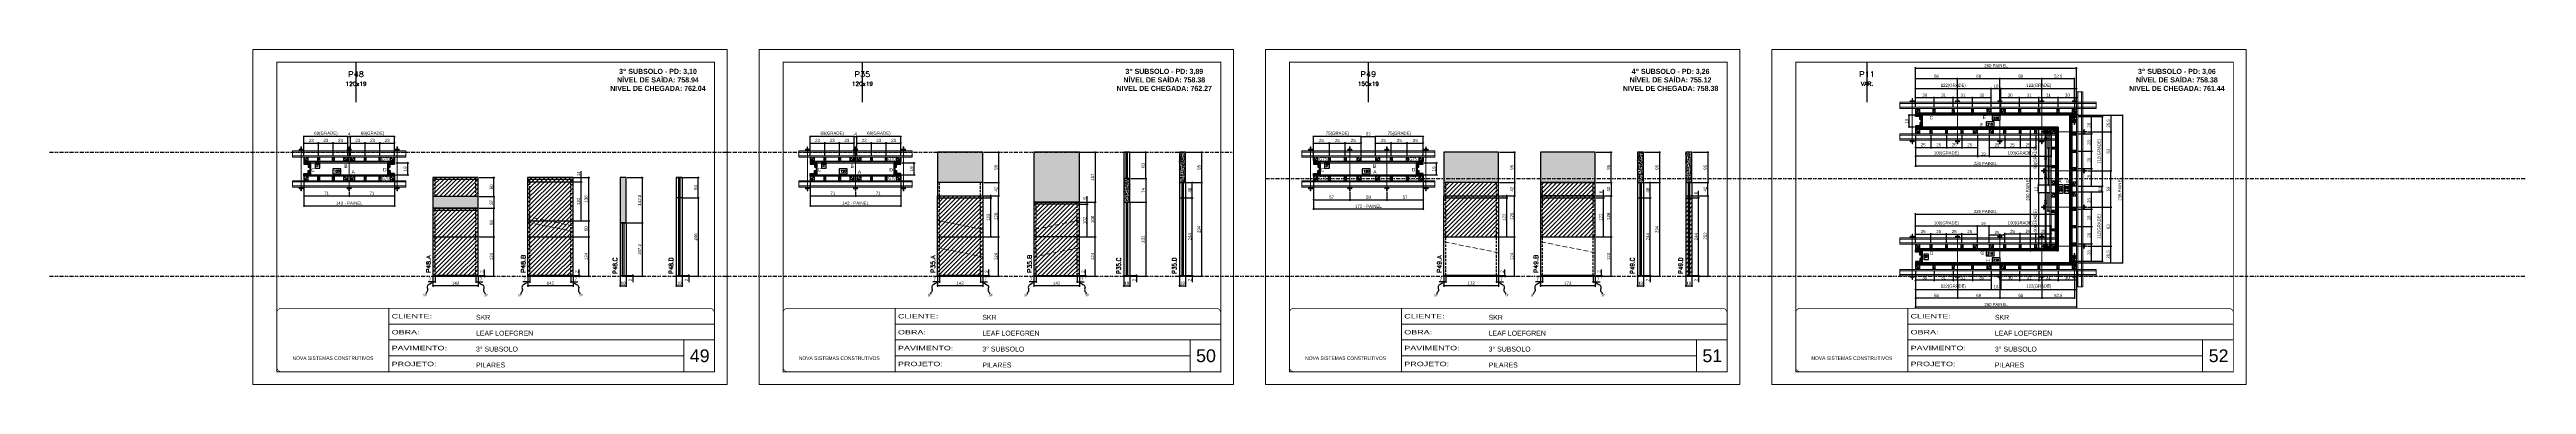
# Model space of a CAD drawing. Header units: millimetres. Extents: x 13777 to 27878, y -21631 to 6985.
# Drawn here: x 13777 to 21531, y -7848 to -6798 of the extents above; entities that cross this region are included whole.
import ezdxf
from ezdxf.enums import TextEntityAlignment as Align

# ---------------------------------------------------------------- set-up
doc = ezdxf.new("R2010")
doc.units = ezdxf.units.MM
for name, pattern in [('CONTINUO', [0]), ('DASHED', [0.75, 0.5, -0.25]), ('DIVIDE2', [0.625, 0.25, -0.125, 0, -0.125, 0, -0.125]), ('HIDDEN', [0.375, 0.25, -0.125])]:
    doc.linetypes.add(name, pattern=pattern)
for name, color, linetype, lineweight in [('CARIMBO', 255, 'Continuous', 9), ('Folhas', 255, 'Continuous', 9), ('Hachura', 251, 'Continuous', 9), ('Madeira', 126, 'Continuous', 18), ('Perfil Metálico', 224, 'Continuous', 18), ('SARRAFO DE PRESSAO', 251, 'DASHED', 9), ('Texto Seção', 7, 'Continuous', 15)]:
    doc.layers.add(name, color=color, linetype=linetype, lineweight=lineweight)
for name, color, linetype in [('CHAPA', 1, 'Continuous'), ('COTA', 241, 'Continuous'), ('F-PILARES-S', 170, 'Continuous'), ('MEIO_PONT', 93, 'Continuous'), ('NOMENCLATURA', 7, 'Continuous'), ('Nível', 160, 'Continuous'), ('Painéis', 200, 'Continuous'), ('SARR_2.2x7', 40, 'Continuous'), ('SARRAFO', 251, 'Continuous'), ('Sarrafo de Pressão', 42, 'HIDDEN'), ('texto', 7, 'Continuous'), ('Texto de Titulo', 7, 'Continuous'), ('Texto Qtd Sarr', 242, 'Continuous'), ('TEXTO_GERAL', 7, 'Continuous')]:
    doc.layers.add(name, color=color, linetype=linetype)
doc.styles.add('ARIAL', font='arial.ttf')
doc.styles.add('COTA TECNICA', font='techl___.ttf', dxfattribs={"height": 10})
doc.styles.add('COTA TECNICA 2X', font='techl___.ttf', dxfattribs={"height": 10})
doc.styles.add('COTA TECNICA-50', font='techl___.ttf', dxfattribs={"height": 10})
doc.styles.add('REGUA-120', font='ROMANS.shx', dxfattribs={"height": 15})
doc.styles.add('ROMANC', font='techb___.ttf', dxfattribs={"height": 2.5})
doc.styles.add('ROMANS', font='romans.shx')
doc.styles.add('SANSSERIF', font='sas_____.pfb')
doc.styles.get("Standard").update_dxf_attribs({"font": 'arial.ttf'})
doc.styles.add('Tecnologia', font='')
doc.styles.get('Tecnologia').set_extended_font_data('Forgotten Futurist')
doc.dimstyles.new('COTA PAINEL-50', dxfattribs={"dimtxt": 10, "dimasz": 3, "dimexe": 3, "dimexo": 3, "dimgap": 3, "dimtad": 1, "dimdec": 1, "dimzin": 12, "dimdsep": 46, "dimtxsty": 'COTA TECNICA-50', "dimblk1": 'OBLIQUE', "dimblk2": 'OBLIQUE', "dimsah": 1, "dimcen": 0.9, "dimclrd": 4, "dimclre": 4, "dimclrt": 240, "dimadec": 1, "dimazin": 3, "dimtfac": 1, "dimtdec": 1, "dimtmove": 0, "dimatfit": 3, "dimfxl": 1, "dimtolj": 1, "dimtzin": 12, "dimarcsym": 0})
doc.dimstyles.new('PAINEL', dxfattribs={"dimtxt": 10, "dimasz": 3, "dimexe": 3, "dimexo": 3, "dimgap": 3, "dimtad": 1, "dimdec": 1, "dimzin": 12, "dimdsep": 46, "dimtxsty": 'COTA TECNICA', "dimblk1": 'OBLIQUE', "dimblk2": 'OBLIQUE', "dimsah": 1, "dimcen": 0.9, "dimclrd": 4, "dimclre": 4, "dimclrt": 240, "dimadec": 1, "dimazin": 3, "dimtfac": 1, "dimtdec": 1, "dimtmove": 0, "dimatfit": 3, "dimfxl": 1, "dimtolj": 1, "dimtzin": 12, "dimarcsym": 0})
doc.dimstyles.new('SECAO PILAR', dxfattribs={"dimtxt": 10, "dimasz": 3, "dimexe": 3, "dimexo": 3, "dimgap": 3, "dimtad": 1, "dimdec": 1, "dimlfac": 0.5, "dimzin": 12, "dimdsep": 46, "dimtxsty": 'COTA TECNICA 2X', "dimblk1": 'OBLIQUE', "dimblk2": 'OBLIQUE', "dimsah": 1, "dimcen": 0.9, "dimclrd": 256, "dimclre": 256, "dimclrt": 256, "dimadec": 1, "dimazin": 3, "dimtfac": 1, "dimtdec": 1, "dimtmove": 0, "dimatfit": 3, "dimfxl": 1, "dimtolj": 1, "dimtzin": 12, "dimarcsym": 0})
doc.dimstyles.new('SECÇÃO 2', dxfattribs={"dimtxt": 7, "dimasz": 6, "dimexe": 0.18, "dimexo": 2, "dimgap": -4, "dimtad": 3, "dimdec": 1, "dimlfac": 0.5, "dimzin": 12, "dimdsep": 46, "dimtxsty": 'ROMANS', "dimblk": 'ARCHTICK', "dimcen": 0.09, "dimse1": 1, "dimse2": 1, "dimsd1": 1, "dimsd2": 1, "dimclrd": 180, "dimclre": 5, "dimclrt": 1, "dimadec": 0, "dimazin": 3, "dimtfac": 1, "dimtdec": 1, "dimtofl": 0, "dimtmove": 0, "dimatfit": 3, "dimldrblk": 'ARCHTICK', "dimfxl": 1, "dimtolj": 1, "dimtzin": 0, "dimarcsym": 0})
doc.dimstyles.get("Standard").update_dxf_attribs({"dimtxt": 0.18, "dimasz": 0.18, "dimexe": 0.18, "dimexo": 0.0625, "dimgap": 0.09, "dimtad": 0, "dimtih": 1, "dimtoh": 1, "dimdec": 4, "dimzin": 0, "dimdsep": 46, "dimtxsty": 'Standard', "dimcen": 0.09, "dimadec": 0, "dimazin": 0, "dimtfac": 1, "dimtdec": 4, "dimtofl": 0, "dimtmove": 0, "dimatfit": 3, "dimfxl": 1, "dimtolj": 1, "dimtzin": 0, "dimarcsym": 0})
pattern_1 = [(225, (5449.3085, -30082.8425), (1.12253202, -1.12253202), [])]
pattern_2 = [(135, (-8192.5478, 2311.5175), (-1.12253202, -1.12253202), [])]
pattern_3 = [(135, (-7940.9478, 2311.5175), (-1.12253202, -1.12253202), [])]
pattern_4 = [(225, (7034.3085, -30082.8425), (1.12253202, -1.12253202), [])]
pattern_5 = [(135, (-6607.5478, 2311.5175), (-1.12253202, -1.12253202), [])]
pattern_6 = [(135, (-6355.9478, 2311.5175), (-1.12253202, -1.12253202), [])]
pattern_7 = [(45, (1585, 0), (-6.735192, 6.735192), [])]
pattern_8 = [(225, (8609.6654, -30082.8425), (1.12253202, -1.12253202), [])]
pattern_9 = [(135, (-5032.1909, 2311.5175), (-1.12253202, -1.12253202), [])]
pattern_10 = [(135, (-4720.5909, 2311.5175), (-1.12253202, -1.12253202), [])]
pattern_11 = [(45, (9498.6943, 22537.4475), (-1.12253202, 1.12253202), [])]
pattern_12 = [(135, (-22535.0657, 8779.5912), (-1.12253202, -1.12253202), [])]
pattern_13 = [(45, (7214.9606, 1533.2216), (-1.122532, 1.122532), [])]
pattern_14 = [(315, (23103.3519, -10607.3856), (1.12253202, 1.12253202), [])]

# ---------------------------------------------------------------- blocks, each defined once
blk = doc.blocks.new('9999999999')
at = {"color": 30, "linetype": 'CONTINUO'}
for p, q in [((98564.6, 34230.2), (98564.6, 34429.4)), ((98564.6, 34379.6), (99584, 34379.6)), ((98564.6, 34329.8), (99488, 34329.8)), ((98564.6, 34280), (99488, 34280)), ((99584, 34329.8), (99488, 34329.8)), ((99488, 34329.8), (99488, 34230.2))]:
    blk.add_line(p, q, dxfattribs=at)
at = {"color": 30, "linetype": 'CONTINUO', "const_width": 2}
blk.add_lwpolyline([(99584, 34230.2), (99584, 34414.4, 0.414214), (99569, 34429.4), (98229, 34429.4, 0.414214), (98214, 34414.4), (98214, 34245.2, 0.414214), (98229, 34230.2), (99584, 34230.2)], format="xyb", dxfattribs=at)
at = {"layer": 'Folhas'}
blk.add_lwpolyline([(98139, 34190.2), (99624, 34190.2), (99624, 35240.2), (98139, 35240.2)], close=True, dxfattribs=at)
at = {"layer": 'Folhas', "color": 30, "const_width": 3}
blk.add_lwpolyline([(98214, 34230.2), (99584, 34230.2), (99584, 35200.2), (98214, 35200.2)], close=True, dxfattribs=at)
at = {"color": 7, "linetype": 'Continuous', "ltscale": 5, "style": 'ARIAL'}
for s, height, p in [('SKR', 15.48, (98837.7, 34393.1)), ('LEAF LOEFGREN', 15.483, (98837.7, 34343.3)), ('NOVA SISTEMAS CONSTRUTIVOS', 11.059, (98263.2, 34267.2)), ('3° SUBSOLO', 15.48, (98837.7, 34293.5)), ('PILARES', 15.48, (98837.7, 34243.7))]:
    blk.add_text(s, height=height, dxfattribs=at).set_placement(p)
at = {"layer": 'Folhas', "color": 7, "style": 'Tecnologia', "width": 1.5}
for s, p in [('OBRA:', (98573.7, 34347.3)), ('CLIENTE:', (98573.7, 34397.2)), ('PAVIMENTO:', (98573.7, 34297.5)), ('PROJETO:', (98573.7, 34247.7))]:
    blk.add_text(s, height=14, dxfattribs=at).set_placement(p)
blk = doc.blocks.new('*D2126')
at = {"layer": 'COTA', "color": 180, "lineweight": -2, "transparency": 16777216}
for p, q in [((14623.5, -7152.4), (14608.5, -7152.4)), ((14608.5, -7152.4), (14608.5, -7170.4)), ((14608.5, -7170.4), (14623.5, -7170.4)), ((14623.5, -7170.4), (14623.5, -7152.4))]:
    blk.add_line(p, q, dxfattribs=at)
at = {"layer": 'Defpoints', "color": 0, "transparency": 16777216}
for p in [(14612.6, -7153.4), (14612.6, -7191.4), (14627.5, -7191.4)]:
    blk.add_point(p, dxfattribs=at)
at = {"layer": 'COTA', "color": 1, "transparency": 16777216, "insert": (14616, -7161.4), "char_height": 7, "attachment_point": 5, "rotation": 90, "style": 'ROMANS'}
blk.add_mtext('\\A1;19', dxfattribs=at)
blk = doc.blocks.new('_ArchTick')
at = {"color": 0, "linetype": 'ByBlock', "const_width": 0.15}
blk.add_lwpolyline([(-0.5, -0.5), (0.5, 0.5)], dxfattribs=at)
blk = doc.blocks.new('*D2127')
at = {"layer": 'COTA', "color": 180, "lineweight": -2, "transparency": 16777216}
for p, q in [((14689.3, -7172.4), (14664.3, -7172.4)), ((14664.3, -7172.4), (14664.3, -7187.4)), ((14664.3, -7187.4), (14689.3, -7187.4)), ((14689.3, -7187.4), (14689.3, -7172.4))]:
    blk.add_line(p, q, dxfattribs=at)
at = {"layer": 'Defpoints', "color": 0, "transparency": 16777216}
for p in [(14595.3, -7191.4), (14835.3, -7191.4), (14835.3, -7191.4)]:
    blk.add_point(p, dxfattribs=at)
at = {"layer": 'COTA', "color": 1, "transparency": 16777216, "insert": (14676.8, -7179.9), "char_height": 7, "attachment_point": 5, "style": 'ROMANS'}
blk.add_mtext('\\A1;120', dxfattribs=at)
blk = doc.blocks.new('_Oblique')
at = {"color": 0, "linetype": 'ByBlock', "lineweight": -2}
blk.add_line((-0.5, -0.5), (0.5, 0.5), dxfattribs=at)
blk = doc.blocks.new('*D2128')
at = {"layer": 'COTA', "lineweight": -2, "transparency": 16777216}
for p, q in [((14573.3, -7212.4), (14573.3, -7290.9)), ((14573.3, -7287.9), (14857.3, -7287.9)), ((14857.3, -7212.4), (14857.3, -7290.9))]:
    blk.add_line(p, q, dxfattribs=at)
at = {"layer": 'Defpoints', "color": 0, "transparency": 16777216}
for p in [(14573.3, -7209.4), (14857.3, -7209.4), (14857.3, -7287.9)]:
    blk.add_point(p, dxfattribs=at)
at = {"layer": 'COTA', "lineweight": -2, "transparency": 16777216, "xscale": 3, "yscale": 3, "zscale": 3, "rotation": 180}
blk.add_blockref('_Oblique', (14573.3, -7287.9), dxfattribs=at)
at = {"layer": 'COTA', "lineweight": -2, "transparency": 16777216, "xscale": 3, "yscale": 3, "zscale": 3}
blk.add_blockref('_Oblique', (14857.3, -7287.9), dxfattribs=at)
at = {"layer": 'COTA', "transparency": 16777216, "insert": (14715.3, -7279.8), "char_height": 10, "attachment_point": 5, "style": 'COTA TECNICA 2X'}
blk.add_mtext('\\A1;142 - PAINEL', dxfattribs=at)
blk = doc.blocks.new('*D2129')
at = {"layer": 'COTA', "lineweight": -2, "transparency": 16777216}
for p, q in [((14715.3, -7244.2), (14715.3, -7259.8)), ((14715.3, -7256.8), (14857.3, -7256.8)), ((14857.3, -7212.4), (14857.3, -7259.8))]:
    blk.add_line(p, q, dxfattribs=at)
at = {"layer": 'Defpoints', "color": 0, "transparency": 16777216}
for p in [(14857.3, -7209.4), (14715.3, -7241.2), (14857.3, -7256.8)]:
    blk.add_point(p, dxfattribs=at)
at = {"layer": 'COTA', "lineweight": -2, "transparency": 16777216, "xscale": 3, "yscale": 3, "zscale": 3, "rotation": 180}
blk.add_blockref('_Oblique', (14715.3, -7256.8), dxfattribs=at)
at = {"layer": 'COTA', "lineweight": -2, "transparency": 16777216, "xscale": 3, "yscale": 3, "zscale": 3}
blk.add_blockref('_Oblique', (14857.3, -7256.8), dxfattribs=at)
at = {"layer": 'COTA', "transparency": 16777216, "insert": (14786.3, -7248.8), "char_height": 10, "attachment_point": 5, "style": 'COTA TECNICA 2X'}
blk.add_mtext('\\A1;71', dxfattribs=at)
blk = doc.blocks.new('titulo1')
at = {"layer": 'Defpoints', "color": 252, "linetype": 'HIDDEN', "ltscale": 2}
blk.add_line((0, 0), (0, 125), dxfattribs=at)
at = {"layer": 'Defpoints', "style": 'ROMANS', "oblique": 15}
blk.add_attdef('FOLHA', text='', height=10, dxfattribs=at).set_placement((0, 15.6), align=Align.MIDDLE_CENTER)
at = {"layer": 'Texto Qtd Sarr', "color": 3, "style": 'ROMANS', "oblique": 15}
for tag, height, p in [('TITULO', 17, (0, 71.4)), ('SEÇÃO', 12, (0, 41.5))]:
    blk.add_attdef(tag, text='', height=height, dxfattribs=at).set_placement(p, align=Align.MIDDLE_CENTER)
blk = doc.blocks.new('C')
at = {"layer": 'Hachura', "color": 0}
for p, q in [((0, 3.2), (0, -3.2)), ((0.4, 3.2), (0, 3.2)), ((0.5, 3.2), (0, 3.2)), ((0.5, 3), (0, 3)), ((0.5, 2.9), (0, 2.9)), ((0, 2.7), (0, -1.2)), ((0.5, 2.6), (0, 2.6)), ((0.5, 2.2), (0, 2.2)), ((0.5, 1.5), (0, 1.5)), ((0.4, 0.5), (0.2, 0.5)), ((0.4, -3.2), (0.4, 3.2)), ((0.4, 3.2), (2.6, 3.2)), ((1.7, 1), (0.4, 1)), ((1.5, 0.1), (0.4, 0.1)), ((1.4, 1.9), (1.4, 1)), ((2.6, 2.4), (1.5, 2.1)), ((1.7, -1), (1.7, 1)), ((1.7, 1), (1.7, 0.8)), ((1.7, 1), (1.7, 0.8)), ((1.7, 0.8), (3.4, 0.8)), ((3.4, 0.4), (1.7, 0.4)), ((2.6, 3.2), (2.6, 2.4)), ((3.3, 0.8), (3.3, -0.8)), ((3.4, 0.8), (3.4, -0.8)), ((3.7, 0.4), (3.4, 0.4)), ((3.8, -0.5), (3.4, 0.4)), ((3.4, 0.1), (3.7, -0.6)), ((3.7, 0.5), (4.3, -0.6)), ((3.7, 0.4), (4.2, -0.5)), ((4.4, -0.6), (3.8, 0.5)), ((4.2, 0.4), (3.9, 0.4)), ((4.4, -0.5), (3.9, 0.4)), ((4.2, 0.4), (4.3, 0.4)), ((4.3, 0.5), (4.8, -0.6)), ((4.3, 0.4), (4.7, -0.5)), ((5, -0.6), (4.4, 0.5)), ((4.5, 0.4), (4.8, 0.4)), ((5, -0.5), (4.5, 0.4)), ((4.8, 0.4), (5.3, -0.5)), ((4.9, 0.5), (5.4, -0.6)), ((5.5, -0.6), (5, 0.5)), ((5.6, -0.5), (5.1, 0.4)), ((5.4, 0.4), (5.1, 0.4)), ((5.6, -0.5), (5.1, 0.4)), ((5.4, 0.4), (5.7, -0.2)), ((5.5, 0.5), (5.7, -0.1)), ((5.7, 0.2), (5.6, 0.5)), ((5.7, 0.3), (5.7, 0.4)), ((5.7, 0.4), (5.7, 0.4)), ((5.7, 0.4), (5.9, 0.3)), ((5.7, 0.4), (5.7, -0.5)), ((5.9, -0.4), (5.9, 0.3)), ((0.4, 0), (0, 0)), ((0.5, -1.5), (0, -1.5)), ((0.5, -2.2), (0, -2.2)), ((0.5, -2.6), (0, -2.6)), ((0.5, -2.9), (0, -2.9)), ((0.5, -3), (0, -3)), ((0, -3.2), (2.6, -3.2)), ((0.5, -3.2), (0, -3.2)), ((0.1, -0.5), (0.3, -0.5)), ((0.3, -0.5), (0.4, -0.5)), ((0.4, 0), (0.4, -1)), ((0.4, -0.2), (1.5, -0.2)), ((0.4, -0.6), (0.4, -0.3)), ((0.4, -3.2), (0.4, -0.6)), ((0.4, -1), (1.7, -1)), ((1.4, -1.9), (1.4, -1)), ((2.6, -2.4), (1.5, -2.1)), ((3.4, -0.3), (1.7, -0.3)), ((3.4, -0.8), (1.7, -0.8)), ((2.6, -3.2), (2.6, -2.4)), ((3.4, -0.1), (3.6, -0.5)), ((3.4, -0.5), (3.6, -0.5)), ((3.8, -0.5), (4.2, -0.5)), ((4.4, -0.5), (4.7, -0.5)), ((4.6, -0.5), (4.7, -0.5)), ((5, -0.5), (5.3, -0.5)), ((5.6, -0.5), (5.7, -0.5)), ((5.7, -0.5), (5.9, -0.4)), ((5.7, -0.5), (5.7, -0.5))]:
    blk.add_line(p, q, dxfattribs=at)
for centre, radius, start, end in [((1.5, 1.9), 0.161, 104.7436, 180), ((1.4, 0), 0.129, 272.695, 87.305), ((3.8, 0.4), 0.143, 25.5688, 154.4312), ((4.4, 0.4), 0.143, 25.5688, 154.4312), ((5, 0.4), 0.143, 25.5688, 154.4312), ((5.5, 0.4), 0.143, 25.5688, 154.4312), ((0.2, -0.4), 0.174, 221.744, 317.8592), ((1.5, -1.9), 0.161, 180, 255.2564), ((3.7, -0.4), 0.174, 222.1408, 318.256), ((4.3, -0.4), 0.174, 222.1408, 318.256), ((4.9, -0.4), 0.174, 222.1408, 318.256), ((5.4, -0.4), 0.174, 222.1408, 318.256), ((5.6, -0.4), 0.174, 317.8592, 318.256)]:
    blk.add_arc(centre, radius, start, end, dxfattribs=at)
blk = doc.blocks.new('PONTALETE')
at = {"layer": 'Madeira'}
for q in [(2.7, 7), (7, 5.8), (7, 1.7)]:
    blk.add_line((0, 0), q, dxfattribs=at)
blk.add_lwpolyline([(0, 0), (7, 0), (7, 7), (0, 7)], close=True, dxfattribs=at)
for centre, radius, start, end in [((2, 0.1), 6.23, 37.2818, 109.0913), ((1.1, 0.9), 3.19, 343.603, 109.9847), ((-0.2, -0.8), 3.09, 14.6322, 86.0383)]:
    blk.add_arc(centre, radius, start, end, dxfattribs=at)
blk = doc.blocks.new('MEIO PONTALETE')
at = {"layer": 'Madeira'}
for q in [(2.7, 7), (3.5, 2.9), (3.5, 0.9)]:
    blk.add_line((0, 0), q, dxfattribs=at)
blk.add_lwpolyline([(0, 0), (3.5, 0), (3.5, 7), (0, 7)], close=True, dxfattribs=at)
for centre, radius, start, end in [((2, 0.1), 6.23, 76.4499, 109.0913), ((1.1, 0.9), 3.19, 40.9063, 109.9847), ((-0.2, -0.8), 3.09, 14.6322, 86.0383)]:
    blk.add_arc(centre, radius, start, end, dxfattribs=at)
blk = doc.blocks.new('*D2130')
at = {"layer": 'COTA', "lineweight": -2, "transparency": 16777216}
for p, q in [((14719.3, -7132.4), (14719.3, -7088.5)), ((14719.3, -7091.5), (14765.3, -7091.5)), ((14765.3, -7132.4), (14765.3, -7088.5))]:
    blk.add_line(p, q, dxfattribs=at)
at = {"layer": 'Defpoints', "color": 0, "transparency": 16777216}
for p in [(14765.3, -7091.5), (14719.3, -7135.4), (14765.3, -7135.4)]:
    blk.add_point(p, dxfattribs=at)
at = {"layer": 'COTA', "lineweight": -2, "transparency": 16777216, "xscale": 3, "yscale": 3, "zscale": 3, "rotation": 180}
blk.add_blockref('_Oblique', (14719.3, -7091.5), dxfattribs=at)
at = {"layer": 'COTA', "lineweight": -2, "transparency": 16777216, "xscale": 3, "yscale": 3, "zscale": 3}
blk.add_blockref('_Oblique', (14765.3, -7091.5), dxfattribs=at)
at = {"layer": 'COTA', "transparency": 16777216, "insert": (14742.3, -7083.3), "char_height": 10, "attachment_point": 5, "style": 'COTA TECNICA 2X'}
blk.add_mtext('\\A1;23', dxfattribs=at)
blk = doc.blocks.new('*D2131')
at = {"layer": 'COTA', "lineweight": -2, "transparency": 16777216}
for p, q in [((14765.3, -7132.4), (14765.3, -7088.5)), ((14765.3, -7091.5), (14811.3, -7091.5)), ((14811.3, -7132.4), (14811.3, -7088.5))]:
    blk.add_line(p, q, dxfattribs=at)
at = {"layer": 'Defpoints', "color": 0, "transparency": 16777216}
for p in [(14811.3, -7091.5), (14765.3, -7135.4), (14811.3, -7135.4)]:
    blk.add_point(p, dxfattribs=at)
at = {"layer": 'COTA', "lineweight": -2, "transparency": 16777216, "xscale": 3, "yscale": 3, "zscale": 3, "rotation": 180}
blk.add_blockref('_Oblique', (14765.3, -7091.5), dxfattribs=at)
at = {"layer": 'COTA', "lineweight": -2, "transparency": 16777216, "xscale": 3, "yscale": 3, "zscale": 3}
blk.add_blockref('_Oblique', (14811.3, -7091.5), dxfattribs=at)
at = {"layer": 'COTA', "transparency": 16777216, "insert": (14788.3, -7083.3), "char_height": 10, "attachment_point": 5, "style": 'COTA TECNICA 2X'}
blk.add_mtext('\\A1;23', dxfattribs=at)
blk = doc.blocks.new('*D2132')
at = {"layer": 'COTA', "lineweight": -2, "transparency": 16777216}
for p, q in [((14811.3, -7132.4), (14811.3, -7088.5)), ((14811.3, -7091.5), (14857.3, -7091.5)), ((14857.3, -7132.4), (14857.3, -7088.5))]:
    blk.add_line(p, q, dxfattribs=at)
at = {"layer": 'Defpoints', "color": 0, "transparency": 16777216}
for p in [(14857.3, -7091.5), (14811.3, -7135.4), (14857.3, -7135.4)]:
    blk.add_point(p, dxfattribs=at)
at = {"layer": 'COTA', "lineweight": -2, "transparency": 16777216, "xscale": 3, "yscale": 3, "zscale": 3, "rotation": 180}
blk.add_blockref('_Oblique', (14811.3, -7091.5), dxfattribs=at)
at = {"layer": 'COTA', "lineweight": -2, "transparency": 16777216, "xscale": 3, "yscale": 3, "zscale": 3}
blk.add_blockref('_Oblique', (14857.3, -7091.5), dxfattribs=at)
at = {"layer": 'COTA', "transparency": 16777216, "insert": (14834.3, -7083.3), "char_height": 10, "attachment_point": 5, "style": 'COTA TECNICA 2X'}
blk.add_mtext('\\A1;23', dxfattribs=at)
blk = doc.blocks.new('*D2133')
at = {"layer": 'COTA', "lineweight": -2, "transparency": 16777216}
for p, q in [((14719.3, -7132.5), (14719.3, -7068.3)), ((14857.3, -7071.3), (14719.3, -7071.3)), ((14857.3, -7132.4), (14857.3, -7068.3))]:
    blk.add_line(p, q, dxfattribs=at)
at = {"layer": 'Defpoints', "color": 0, "transparency": 16777216}
for p in [(14719.3, -7071.3), (14719.3, -7135.5), (14857.3, -7135.4)]:
    blk.add_point(p, dxfattribs=at)
at = {"layer": 'COTA', "lineweight": -2, "transparency": 16777216, "xscale": 3, "yscale": 3, "zscale": 3, "rotation": 180}
blk.add_blockref('_Oblique', (14719.3, -7071.3), dxfattribs=at)
at = {"layer": 'COTA', "lineweight": -2, "transparency": 16777216, "xscale": 3, "yscale": 3, "zscale": 3}
blk.add_blockref('_Oblique', (14857.3, -7071.3), dxfattribs=at)
at = {"layer": 'COTA', "transparency": 16777216, "insert": (14788.3, -7062.1), "char_height": 10, "attachment_point": 5, "style": 'COTA TECNICA 2X'}
blk.add_mtext('\\A1;69(GRADE)', dxfattribs=at)
blk = doc.blocks.new('*D2134')
at = {"layer": 'COTA', "lineweight": -2, "transparency": 16777216}
for p, q in [((14860.3, -7153.4), (14901.6, -7153.4)), ((14860.3, -7191.4), (14901.6, -7191.4)), ((14898.6, -7191.4), (14898.6, -7153.4))]:
    blk.add_line(p, q, dxfattribs=at)
at = {"layer": 'Defpoints', "color": 0, "transparency": 16777216}
for p in [(14857.3, -7153.4), (14857.3, -7191.4), (14898.6, -7153.4)]:
    blk.add_point(p, dxfattribs=at)
at = {"layer": 'COTA', "lineweight": -2, "transparency": 16777216, "xscale": 3, "yscale": 3, "zscale": 3}
for p, rotation in [((14898.6, -7153.4), 90), ((14898.6, -7191.4), 270)]:
    blk.add_blockref('_Oblique', p, dxfattribs=dict(at, rotation=rotation))
at = {"layer": 'COTA', "transparency": 16777216, "insert": (14890.5, -7172.4), "char_height": 10, "attachment_point": 5, "rotation": 90, "style": 'COTA TECNICA 2X'}
blk.add_mtext('\\A1;19', dxfattribs=at)
blk = doc.blocks.new('*D2111')
at = {"layer": 'COTA', "lineweight": -2, "transparency": 16777216}
for p, q in [((14573.3, -7132.5), (14573.3, -7088.5)), ((14573.3, -7091.5), (14619.3, -7091.5)), ((14619.3, -7132.5), (14619.3, -7088.5))]:
    blk.add_line(p, q, dxfattribs=at)
at = {"layer": 'Defpoints', "color": 0, "transparency": 16777216}
for p in [(14619.3, -7091.5), (14573.3, -7135.5), (14619.3, -7135.5)]:
    blk.add_point(p, dxfattribs=at)
at = {"layer": 'COTA', "lineweight": -2, "transparency": 16777216, "xscale": 3, "yscale": 3, "zscale": 3, "rotation": 180}
blk.add_blockref('_Oblique', (14573.3, -7091.5), dxfattribs=at)
at = {"layer": 'COTA', "lineweight": -2, "transparency": 16777216, "xscale": 3, "yscale": 3, "zscale": 3}
blk.add_blockref('_Oblique', (14619.3, -7091.5), dxfattribs=at)
at = {"layer": 'COTA', "transparency": 16777216, "insert": (14596.3, -7083.3), "char_height": 10, "attachment_point": 5, "style": 'COTA TECNICA 2X'}
blk.add_mtext('\\A1;23', dxfattribs=at)
blk = doc.blocks.new('*D2112')
at = {"layer": 'COTA', "lineweight": -2, "transparency": 16777216}
for p, q in [((14619.3, -7132.5), (14619.3, -7088.5)), ((14619.3, -7091.5), (14665.3, -7091.5)), ((14665.3, -7132.5), (14665.3, -7088.5))]:
    blk.add_line(p, q, dxfattribs=at)
at = {"layer": 'Defpoints', "color": 0, "transparency": 16777216}
for p in [(14665.3, -7091.5), (14619.3, -7135.5), (14665.3, -7135.5)]:
    blk.add_point(p, dxfattribs=at)
at = {"layer": 'COTA', "lineweight": -2, "transparency": 16777216, "xscale": 3, "yscale": 3, "zscale": 3, "rotation": 180}
blk.add_blockref('_Oblique', (14619.3, -7091.5), dxfattribs=at)
at = {"layer": 'COTA', "lineweight": -2, "transparency": 16777216, "xscale": 3, "yscale": 3, "zscale": 3}
blk.add_blockref('_Oblique', (14665.3, -7091.5), dxfattribs=at)
at = {"layer": 'COTA', "transparency": 16777216, "insert": (14642.3, -7083.3), "char_height": 10, "attachment_point": 5, "style": 'COTA TECNICA 2X'}
blk.add_mtext('\\A1;23', dxfattribs=at)
blk = doc.blocks.new('*D2113')
at = {"layer": 'COTA', "lineweight": -2, "transparency": 16777216}
for p, q in [((14665.3, -7132.5), (14665.3, -7088.5)), ((14665.3, -7091.5), (14711.3, -7091.5)), ((14711.3, -7132.5), (14711.3, -7088.5))]:
    blk.add_line(p, q, dxfattribs=at)
at = {"layer": 'Defpoints', "color": 0, "transparency": 16777216}
for p in [(14711.3, -7091.5), (14665.3, -7135.5), (14711.3, -7135.5)]:
    blk.add_point(p, dxfattribs=at)
at = {"layer": 'COTA', "lineweight": -2, "transparency": 16777216, "xscale": 3, "yscale": 3, "zscale": 3, "rotation": 180}
blk.add_blockref('_Oblique', (14665.3, -7091.5), dxfattribs=at)
at = {"layer": 'COTA', "lineweight": -2, "transparency": 16777216, "xscale": 3, "yscale": 3, "zscale": 3}
blk.add_blockref('_Oblique', (14711.3, -7091.5), dxfattribs=at)
at = {"layer": 'COTA', "transparency": 16777216, "insert": (14688.3, -7083.3), "char_height": 10, "attachment_point": 5, "style": 'COTA TECNICA 2X'}
blk.add_mtext('\\A1;23', dxfattribs=at)
blk = doc.blocks.new('*D2114')
at = {"layer": 'COTA', "lineweight": -2, "transparency": 16777216}
for p, q in [((14573.3, -7132.5), (14573.3, -7068.3)), ((14711.3, -7071.3), (14573.3, -7071.3)), ((14711.3, -7132.5), (14711.3, -7068.3))]:
    blk.add_line(p, q, dxfattribs=at)
at = {"layer": 'Defpoints', "color": 0, "transparency": 16777216}
for p in [(14573.3, -7071.3), (14573.3, -7135.5), (14711.3, -7135.5)]:
    blk.add_point(p, dxfattribs=at)
at = {"layer": 'COTA', "lineweight": -2, "transparency": 16777216, "xscale": 3, "yscale": 3, "zscale": 3, "rotation": 180}
blk.add_blockref('_Oblique', (14573.3, -7071.3), dxfattribs=at)
at = {"layer": 'COTA', "lineweight": -2, "transparency": 16777216, "xscale": 3, "yscale": 3, "zscale": 3}
blk.add_blockref('_Oblique', (14711.3, -7071.3), dxfattribs=at)
at = {"layer": 'COTA', "transparency": 16777216, "insert": (14642.3, -7062.1), "char_height": 10, "attachment_point": 5, "style": 'COTA TECNICA 2X'}
blk.add_mtext('\\A1;69(GRADE)', dxfattribs=at)
blk = doc.blocks.new('*D2135')
at = {"layer": 'COTA', "lineweight": -2, "transparency": 16777216}
for p, q in [((14711.3, -7132.5), (14711.3, -7068.3)), ((14711.3, -7071.3), (14719.3, -7071.3)), ((14719.3, -7132.5), (14719.3, -7068.3))]:
    blk.add_line(p, q, dxfattribs=at)
at = {"layer": 'Defpoints', "color": 0, "transparency": 16777216}
for p in [(14719.3, -7071.3), (14711.3, -7135.5), (14719.3, -7135.5)]:
    blk.add_point(p, dxfattribs=at)
at = {"layer": 'COTA', "lineweight": -2, "transparency": 16777216, "xscale": 3, "yscale": 3, "zscale": 3, "rotation": 180}
blk.add_blockref('_Oblique', (14711.3, -7071.3), dxfattribs=at)
at = {"layer": 'COTA', "lineweight": -2, "transparency": 16777216, "xscale": 3, "yscale": 3, "zscale": 3}
blk.add_blockref('_Oblique', (14719.3, -7071.3), dxfattribs=at)
at = {"layer": 'COTA', "transparency": 16777216, "insert": (14715.3, -7063.2), "char_height": 10, "attachment_point": 5, "style": 'COTA TECNICA 2X'}
blk.add_mtext('\\A1;4', dxfattribs=at)
blk = doc.blocks.new('*D2136')
at = {"layer": 'COTA', "lineweight": -2, "transparency": 16777216}
for p, q in [((14573.3, -7212.4), (14573.3, -7259.8)), ((14573.3, -7256.8), (14715.3, -7256.8)), ((14715.3, -7244.2), (14715.3, -7259.8))]:
    blk.add_line(p, q, dxfattribs=at)
at = {"layer": 'Defpoints', "color": 0, "transparency": 16777216}
for p in [(14573.3, -7209.4), (14715.3, -7241.2), (14715.3, -7256.8)]:
    blk.add_point(p, dxfattribs=at)
at = {"layer": 'COTA', "lineweight": -2, "transparency": 16777216, "xscale": 3, "yscale": 3, "zscale": 3, "rotation": 180}
blk.add_blockref('_Oblique', (14573.3, -7256.8), dxfattribs=at)
at = {"layer": 'COTA', "lineweight": -2, "transparency": 16777216, "xscale": 3, "yscale": 3, "zscale": 3}
blk.add_blockref('_Oblique', (14715.3, -7256.8), dxfattribs=at)
at = {"layer": 'COTA', "transparency": 16777216, "insert": (14644.3, -7248.8), "char_height": 10, "attachment_point": 5, "style": 'COTA TECNICA 2X'}
blk.add_mtext('\\A1;71', dxfattribs=at)
blk = doc.blocks.new('*D2115')
at = {"layer": 'COTA', "color": 4, "lineweight": -2, "transparency": 16777216}
for p, q in [((14977, -7509.9), (14977, -7541.8)), ((15119, -7509.9), (15119, -7541.8)), ((15119, -7538.8), (14977, -7538.8))]:
    blk.add_line(p, q, dxfattribs=at)
at = {"layer": 'Defpoints', "color": 0, "transparency": 16777216}
for p in [(14977, -7506.9), (15119, -7506.9), (14977, -7538.8)]:
    blk.add_point(p, dxfattribs=at)
at = {"layer": 'COTA', "color": 4, "lineweight": -2, "transparency": 16777216, "xscale": 3, "yscale": 3, "zscale": 3, "rotation": 180}
blk.add_blockref('_Oblique', (14977, -7538.8), dxfattribs=at)
at = {"layer": 'COTA', "color": 4, "lineweight": -2, "transparency": 16777216, "xscale": 3, "yscale": 3, "zscale": 3}
blk.add_blockref('_Oblique', (15119, -7538.8), dxfattribs=at)
at = {"layer": 'COTA', "color": 240, "transparency": 16777216, "insert": (15048, -7530.7), "char_height": 10, "attachment_point": 5, "style": 'COTA TECNICA'}
blk.add_mtext('\\A1;142', dxfattribs=at)
blk = doc.blocks.new('*D2116')
at = {"layer": 'COTA', "color": 4, "lineweight": -2, "transparency": 16777216}
for p, q in [((14977, -7511.9), (14977, -7529.1)), ((14984, -7509.9), (14984, -7529.1)), ((14977, -7526.1), (14962.3, -7526.1)), ((14984, -7526.1), (14977, -7526.1))]:
    blk.add_line(p, q, dxfattribs=at)
at = {"layer": 'Defpoints', "color": 0, "transparency": 16777216}
for p in [(14977, -7508.9), (14984, -7506.9), (14977, -7526.1)]:
    blk.add_point(p, dxfattribs=at)
at = {"layer": 'COTA', "color": 4, "lineweight": -2, "transparency": 16777216, "xscale": 3, "yscale": 3, "zscale": 3, "rotation": 180}
blk.add_blockref('_Oblique', (14977, -7526.1), dxfattribs=at)
at = {"layer": 'COTA', "color": 4, "lineweight": -2, "transparency": 16777216, "xscale": 3, "yscale": 3, "zscale": 3}
blk.add_blockref('_Oblique', (14984, -7526.1), dxfattribs=at)
at = {"layer": 'COTA', "color": 240, "transparency": 16777216, "insert": (14968.2, -7518.1), "char_height": 10, "attachment_point": 5, "style": 'COTA TECNICA-50'}
blk.add_mtext('\\A1;7', dxfattribs=at)
blk = doc.blocks.new('*D2117')
at = {"layer": 'COTA', "color": 4, "lineweight": -2, "transparency": 16777216}
for p, q in [((15112, -7509.9), (15112, -7529.1)), ((15119, -7511.9), (15119, -7529.1)), ((15112, -7526.1), (15119, -7526.1)), ((15119, -7526.1), (15133.8, -7526.1))]:
    blk.add_line(p, q, dxfattribs=at)
at = {"layer": 'Defpoints', "color": 0, "transparency": 16777216}
for p in [(15112, -7506.9), (15119, -7508.9), (15119, -7526.1)]:
    blk.add_point(p, dxfattribs=at)
at = {"layer": 'COTA', "color": 4, "lineweight": -2, "transparency": 16777216, "xscale": 3, "yscale": 3, "zscale": 3, "rotation": 180}
blk.add_blockref('_Oblique', (15112, -7526.1), dxfattribs=at)
at = {"layer": 'COTA', "color": 4, "lineweight": -2, "transparency": 16777216, "xscale": 3, "yscale": 3, "zscale": 3}
blk.add_blockref('_Oblique', (15119, -7526.1), dxfattribs=at)
at = {"layer": 'COTA', "color": 240, "transparency": 16777216, "insert": (15127.9, -7518.1), "char_height": 10, "attachment_point": 5, "style": 'COTA TECNICA-50'}
blk.add_mtext('\\A1;7', dxfattribs=at)
blk = doc.blocks.new('*D2118')
at = {"layer": 'COTA', "color": 4, "lineweight": -2, "transparency": 16777216}
for p, q in [((15122, -7506.9), (15141.3, -7506.9)), ((15122, -7508.9), (15141.3, -7508.9)), ((15138.3, -7506.9), (15138.3, -7488.1)), ((15138.3, -7508.9), (15138.3, -7506.9)), ((15138.3, -7508.9), (15138.3, -7511.9))]:
    blk.add_line(p, q, dxfattribs=at)
at = {"layer": 'Defpoints', "color": 0, "transparency": 16777216}
for p in [(15119, -7506.9), (15119, -7508.9), (15138.3, -7508.9)]:
    blk.add_point(p, dxfattribs=at)
at = {"layer": 'COTA', "color": 4, "lineweight": -2, "transparency": 16777216, "xscale": 3, "yscale": 3, "zscale": 3}
for p, rotation in [((15138.3, -7506.9), 270), ((15138.3, -7508.9), 90)]:
    blk.add_blockref('_Oblique', p, dxfattribs=dict(at, rotation=rotation))
at = {"layer": 'COTA', "color": 240, "transparency": 16777216, "insert": (15130.3, -7494.1), "char_height": 10, "attachment_point": 5, "rotation": 90, "style": 'COTA TECNICA-50'}
blk.add_mtext('\\A1;2', dxfattribs=at)
blk = doc.blocks.new('*D2119')
at = {"layer": 'COTA', "color": 4, "linetype": 'ByBlock', "lineweight": -2, "transparency": 16777216}
for p, q in [((15122, -7384.9), (15171.4, -7384.9)), ((15168.4, -7508.9), (15168.4, -7384.9)), ((15122, -7508.9), (15171.4, -7508.9))]:
    blk.add_line(p, q, dxfattribs=at)
at = {"layer": 'Defpoints', "color": 0, "linetype": 'ByBlock', "transparency": 16777216}
for p in [(15119, -7384.9), (15168.4, -7384.9), (15119, -7508.9)]:
    blk.add_point(p, dxfattribs=at)
at = {"layer": 'COTA', "color": 4, "linetype": 'ByBlock', "lineweight": -2, "transparency": 16777216, "xscale": 3, "yscale": 3, "zscale": 3}
for p, rotation in [((15168.4, -7384.9), 90), ((15168.4, -7508.9), 270)]:
    blk.add_blockref('_Oblique', p, dxfattribs=dict(at, rotation=rotation))
at = {"layer": 'COTA', "color": 240, "linetype": 'ByBlock', "transparency": 16777216, "insert": (15160.3, -7446.9), "char_height": 10, "attachment_point": 5, "rotation": 90, "style": 'COTA TECNICA'}
blk.add_mtext('\\A1;124', dxfattribs=at)
blk = doc.blocks.new('*D2120')
at = {"layer": 'COTA', "color": 4, "linetype": 'ByBlock', "lineweight": -2, "transparency": 16777216}
for p, q in [((15122, -7384.9), (15171.4, -7384.9)), ((15168.4, -7508.9), (15168.4, -7384.9)), ((15122, -7508.9), (15171.4, -7508.9))]:
    blk.add_line(p, q, dxfattribs=at)
at = {"layer": 'Defpoints', "color": 0, "linetype": 'ByBlock', "transparency": 16777216}
for p in [(15119, -7384.9), (15168.4, -7384.9), (15119, -7508.9)]:
    blk.add_point(p, dxfattribs=at)
at = {"layer": 'COTA', "color": 4, "linetype": 'ByBlock', "lineweight": -2, "transparency": 16777216, "xscale": 3, "yscale": 3, "zscale": 3}
for p, rotation in [((15168.4, -7384.9), 90), ((15168.4, -7508.9), 270)]:
    blk.add_blockref('_Oblique', p, dxfattribs=dict(at, rotation=rotation))
at = {"layer": 'COTA', "color": 240, "linetype": 'ByBlock', "transparency": 16777216, "insert": (15160.3, -7446.9), "char_height": 10, "attachment_point": 5, "rotation": 90, "style": 'COTA TECNICA'}
blk.add_mtext('\\A1;124', dxfattribs=at)
blk = doc.blocks.new('*D2121')
at = {"layer": 'COTA', "color": 4, "lineweight": -2, "transparency": 16777216}
for p, q in [((15563.2, -7509.9), (15563.2, -7541.8)), ((15582.2, -7509.9), (15582.2, -7541.8)), ((15563.2, -7538.8), (15582.2, -7538.8))]:
    blk.add_line(p, q, dxfattribs=at)
at = {"layer": 'Defpoints', "color": 0, "transparency": 16777216}
for p in [(15563.2, -7506.9), (15582.2, -7506.9), (15582.2, -7538.8)]:
    blk.add_point(p, dxfattribs=at)
at = {"layer": 'COTA', "color": 4, "lineweight": -2, "transparency": 16777216, "xscale": 3, "yscale": 3, "zscale": 3, "rotation": 180}
blk.add_blockref('_Oblique', (15563.2, -7538.8), dxfattribs=at)
at = {"layer": 'COTA', "color": 4, "lineweight": -2, "transparency": 16777216, "xscale": 3, "yscale": 3, "zscale": 3}
blk.add_blockref('_Oblique', (15582.2, -7538.8), dxfattribs=at)
at = {"layer": 'COTA', "color": 240, "transparency": 16777216, "insert": (15572.7, -7530.7), "char_height": 10, "attachment_point": 5, "style": 'COTA TECNICA'}
blk.add_mtext('\\A1;19', dxfattribs=at)
blk = doc.blocks.new('*D2122')
at = {"layer": 'COTA', "color": 4, "lineweight": -2, "transparency": 16777216}
for p, q in [((15585.2, -7506.9), (15606.4, -7506.9)), ((15585.2, -7508.9), (15606.4, -7508.9)), ((15603.4, -7506.9), (15603.4, -7503.9)), ((15603.4, -7506.9), (15603.4, -7508.9)), ((15603.4, -7508.9), (15603.4, -7527))]:
    blk.add_line(p, q, dxfattribs=at)
at = {"layer": 'Defpoints', "color": 0, "transparency": 16777216}
for p in [(15582.2, -7506.9), (15582.2, -7508.9), (15603.4, -7506.9)]:
    blk.add_point(p, dxfattribs=at)
at = {"layer": 'COTA', "color": 4, "lineweight": -2, "transparency": 16777216, "xscale": 3, "yscale": 3, "zscale": 3}
for p, rotation in [((15603.4, -7506.9), 270), ((15603.4, -7508.9), 90)]:
    blk.add_blockref('_Oblique', p, dxfattribs=dict(at, rotation=rotation))
at = {"layer": 'COTA', "color": 240, "transparency": 16777216, "insert": (15595.4, -7520.9), "char_height": 10, "attachment_point": 5, "rotation": 90, "style": 'COTA TECNICA-50'}
blk.add_mtext('\\A1;2', dxfattribs=at)
blk = doc.blocks.new('*D2137')
at = {"layer": 'COTA', "color": 4, "linetype": 'ByBlock', "lineweight": -2, "transparency": 16777216}
for p, q in [((15585.2, -7198.9), (15635.2, -7198.9)), ((15632.2, -7198.9), (15632.2, -7341.7)), ((15585.2, -7341.7), (15635.2, -7341.7))]:
    blk.add_line(p, q, dxfattribs=at)
at = {"layer": 'Defpoints', "color": 0, "linetype": 'ByBlock', "transparency": 16777216}
for p in [(15582.2, -7198.9), (15582.2, -7341.7), (15632.2, -7341.7)]:
    blk.add_point(p, dxfattribs=at)
at = {"layer": 'COTA', "color": 4, "linetype": 'ByBlock', "lineweight": -2, "transparency": 16777216, "xscale": 3, "yscale": 3, "zscale": 3}
for p, rotation in [((15632.2, -7198.9), 90), ((15632.2, -7341.7), 270)]:
    blk.add_blockref('_Oblique', p, dxfattribs=dict(at, rotation=rotation))
at = {"layer": 'COTA', "color": 240, "linetype": 'ByBlock', "transparency": 16777216, "insert": (15624.1, -7270.3), "char_height": 10, "attachment_point": 5, "rotation": 90, "style": 'COTA TECNICA'}
blk.add_mtext('\\A1;142.8', dxfattribs=at)
blk = doc.blocks.new('*D2138')
at = {"layer": 'COTA', "color": 4, "lineweight": -2, "transparency": 16777216}
for p, q in [((15585.2, -7341.7), (15635.2, -7341.7)), ((15632.2, -7341.7), (15632.2, -7508.9)), ((15585.2, -7508.9), (15635.2, -7508.9))]:
    blk.add_line(p, q, dxfattribs=at)
at = {"layer": 'Defpoints', "color": 0, "transparency": 16777216}
for p in [(15582.2, -7341.7), (15582.2, -7508.9), (15632.2, -7508.9)]:
    blk.add_point(p, dxfattribs=at)
at = {"layer": 'COTA', "color": 4, "lineweight": -2, "transparency": 16777216, "xscale": 3, "yscale": 3, "zscale": 3}
for p, rotation in [((15632.2, -7341.7), 90), ((15632.2, -7508.9), 270)]:
    blk.add_blockref('_Oblique', p, dxfattribs=dict(at, rotation=rotation))
at = {"layer": 'COTA', "color": 240, "transparency": 16777216, "insert": (15624.1, -7425.3), "char_height": 10, "attachment_point": 5, "rotation": 90, "style": 'COTA TECNICA'}
blk.add_mtext('\\A1;167.2', dxfattribs=at)
blk = doc.blocks.new('*D2123')
at = {"layer": 'COTA', "color": 4, "lineweight": -2, "transparency": 16777216}
for p, q in [((15738.8, -7509.9), (15738.8, -7541.8)), ((15757.8, -7509.9), (15757.8, -7541.8)), ((15738.8, -7538.8), (15757.8, -7538.8))]:
    blk.add_line(p, q, dxfattribs=at)
at = {"layer": 'Defpoints', "color": 0, "transparency": 16777216}
for p in [(15738.8, -7506.9), (15757.8, -7506.9), (15757.8, -7538.8)]:
    blk.add_point(p, dxfattribs=at)
at = {"layer": 'COTA', "color": 4, "lineweight": -2, "transparency": 16777216, "xscale": 3, "yscale": 3, "zscale": 3, "rotation": 180}
blk.add_blockref('_Oblique', (15738.8, -7538.8), dxfattribs=at)
at = {"layer": 'COTA', "color": 4, "lineweight": -2, "transparency": 16777216, "xscale": 3, "yscale": 3, "zscale": 3}
blk.add_blockref('_Oblique', (15757.8, -7538.8), dxfattribs=at)
at = {"layer": 'COTA', "color": 240, "transparency": 16777216, "insert": (15748.3, -7530.7), "char_height": 10, "attachment_point": 5, "style": 'COTA TECNICA'}
blk.add_mtext('\\A1;19', dxfattribs=at)
blk = doc.blocks.new('*D2124')
at = {"layer": 'COTA', "color": 4, "lineweight": -2, "transparency": 16777216}
for p, q in [((15760.8, -7506.9), (15781.9, -7506.9)), ((15760.8, -7508.9), (15781.9, -7508.9)), ((15778.9, -7506.9), (15778.9, -7503.9)), ((15778.9, -7506.9), (15778.9, -7508.9)), ((15778.9, -7508.9), (15778.9, -7527))]:
    blk.add_line(p, q, dxfattribs=at)
at = {"layer": 'Defpoints', "color": 0, "transparency": 16777216}
for p in [(15757.8, -7506.9), (15757.8, -7508.9), (15778.9, -7506.9)]:
    blk.add_point(p, dxfattribs=at)
at = {"layer": 'COTA', "color": 4, "lineweight": -2, "transparency": 16777216, "xscale": 3, "yscale": 3, "zscale": 3}
for p, rotation in [((15778.9, -7506.9), 270), ((15778.9, -7508.9), 90)]:
    blk.add_blockref('_Oblique', p, dxfattribs=dict(at, rotation=rotation))
at = {"layer": 'COTA', "color": 240, "transparency": 16777216, "insert": (15770.9, -7520.9), "char_height": 10, "attachment_point": 5, "rotation": 90, "style": 'COTA TECNICA-50'}
blk.add_mtext('\\A1;2', dxfattribs=at)
blk = doc.blocks.new('*D2125')
at = {"layer": 'COTA', "color": 4, "lineweight": -2, "transparency": 16777216}
for p, q in [((15760.8, -7262.9), (15810.7, -7262.9)), ((15807.7, -7262.9), (15807.7, -7508.9)), ((15760.8, -7508.9), (15810.7, -7508.9))]:
    blk.add_line(p, q, dxfattribs=at)
at = {"layer": 'Defpoints', "color": 0, "transparency": 16777216}
for p in [(15757.8, -7262.9), (15757.8, -7508.9), (15807.7, -7508.9)]:
    blk.add_point(p, dxfattribs=at)
at = {"layer": 'COTA', "color": 4, "lineweight": -2, "transparency": 16777216, "xscale": 3, "yscale": 3, "zscale": 3}
for p, rotation in [((15807.7, -7262.9), 90), ((15807.7, -7508.9), 270)]:
    blk.add_blockref('_Oblique', p, dxfattribs=dict(at, rotation=rotation))
at = {"layer": 'COTA', "color": 240, "transparency": 16777216, "insert": (15799.6, -7385.9), "char_height": 10, "attachment_point": 5, "rotation": 90, "style": 'COTA TECNICA'}
blk.add_mtext('\\A1;246', dxfattribs=at)
blk = doc.blocks.new('*D2139')
at = {"layer": 'COTA', "color": 4, "lineweight": -2, "transparency": 16777216}
for p, q in [((15760.8, -7198.9), (15810.7, -7198.9)), ((15807.7, -7262.9), (15807.7, -7198.9)), ((15760.8, -7262.9), (15810.7, -7262.9))]:
    blk.add_line(p, q, dxfattribs=at)
at = {"layer": 'Defpoints', "color": 0, "transparency": 16777216}
for p in [(15757.8, -7198.9), (15807.7, -7198.9), (15757.8, -7262.9)]:
    blk.add_point(p, dxfattribs=at)
at = {"layer": 'COTA', "color": 4, "lineweight": -2, "transparency": 16777216, "xscale": 3, "yscale": 3, "zscale": 3}
for p, rotation in [((15807.7, -7198.9), 90), ((15807.7, -7262.9), 270)]:
    blk.add_blockref('_Oblique', p, dxfattribs=dict(at, rotation=rotation))
at = {"layer": 'COTA', "color": 240, "transparency": 16777216, "insert": (15799.6, -7230.9), "char_height": 10, "attachment_point": 5, "rotation": 90, "style": 'COTA TECNICA'}
blk.add_mtext('\\A1;64', dxfattribs=at)
blk = doc.blocks.new('*D2140')
at = {"layer": 'COTA', "color": 4, "lineweight": -2, "transparency": 16777216}
for p, q in [((15122, -7295.9), (15171.4, -7295.9)), ((15168.4, -7384.9), (15168.4, -7295.9)), ((15122, -7384.9), (15171.4, -7384.9))]:
    blk.add_line(p, q, dxfattribs=at)
at = {"layer": 'Defpoints', "color": 0, "transparency": 16777216}
for p in [(15119, -7295.9), (15168.4, -7295.9), (15119, -7384.9)]:
    blk.add_point(p, dxfattribs=at)
at = {"layer": 'COTA', "color": 4, "lineweight": -2, "transparency": 16777216, "xscale": 3, "yscale": 3, "zscale": 3}
for p, rotation in [((15168.4, -7295.9), 90), ((15168.4, -7384.9), 270)]:
    blk.add_blockref('_Oblique', p, dxfattribs=dict(at, rotation=rotation))
at = {"layer": 'COTA', "color": 240, "transparency": 16777216, "insert": (15160.3, -7340.4), "char_height": 10, "attachment_point": 5, "rotation": 90, "style": 'COTA TECNICA'}
blk.add_mtext('\\A1;89', dxfattribs=at)
blk = doc.blocks.new('*D2141')
at = {"layer": 'COTA', "color": 4, "lineweight": -2, "transparency": 16777216}
for p, q in [((15122, -7258.9), (15171.4, -7258.9)), ((15168.4, -7258.9), (15168.4, -7295.9)), ((15122, -7295.9), (15171.4, -7295.9))]:
    blk.add_line(p, q, dxfattribs=at)
at = {"layer": 'Defpoints', "color": 0, "transparency": 16777216}
for p in [(15119, -7258.9), (15119, -7295.9), (15168.4, -7295.9)]:
    blk.add_point(p, dxfattribs=at)
at = {"layer": 'COTA', "color": 4, "lineweight": -2, "transparency": 16777216, "xscale": 3, "yscale": 3, "zscale": 3}
for p, rotation in [((15168.4, -7258.9), 90), ((15168.4, -7295.9), 270)]:
    blk.add_blockref('_Oblique', p, dxfattribs=dict(at, rotation=rotation))
at = {"layer": 'COTA', "color": 240, "transparency": 16777216, "insert": (15160.2, -7277.4), "char_height": 10, "attachment_point": 5, "rotation": 90, "style": 'COTA TECNICA'}
blk.add_mtext('\\A1;37', dxfattribs=at)
blk = doc.blocks.new('*D2142')
at = {"layer": 'COTA', "color": 4, "lineweight": -2, "transparency": 16777216}
for p, q in [((15122, -7198.9), (15171.4, -7198.9)), ((15168.4, -7258.9), (15168.4, -7198.9)), ((15122, -7258.9), (15171.4, -7258.9))]:
    blk.add_line(p, q, dxfattribs=at)
at = {"layer": 'Defpoints', "color": 0, "transparency": 16777216}
for p in [(15119, -7198.9), (15168.4, -7198.9), (15119, -7258.9)]:
    blk.add_point(p, dxfattribs=at)
at = {"layer": 'COTA', "color": 4, "lineweight": -2, "transparency": 16777216, "xscale": 3, "yscale": 3, "zscale": 3}
for p, rotation in [((15168.4, -7198.9), 90), ((15168.4, -7258.9), 270)]:
    blk.add_blockref('_Oblique', p, dxfattribs=dict(at, rotation=rotation))
at = {"layer": 'COTA', "color": 240, "transparency": 16777216, "insert": (15160.3, -7228.9), "char_height": 10, "attachment_point": 5, "rotation": 90, "style": 'COTA TECNICA'}
blk.add_mtext('\\A1;60', dxfattribs=at)
blk = doc.blocks.new('*D2143')
at = {"layer": 'COTA', "color": 4, "lineweight": -2, "transparency": 16777216}
for p, q in [((15273.9, -7509.9), (15273.9, -7541.8)), ((15415.9, -7509.9), (15415.9, -7541.8)), ((15415.9, -7538.8), (15273.9, -7538.8))]:
    blk.add_line(p, q, dxfattribs=at)
at = {"layer": 'Defpoints', "color": 0, "transparency": 16777216}
for p in [(15273.9, -7506.9), (15415.9, -7506.9), (15273.9, -7538.8)]:
    blk.add_point(p, dxfattribs=at)
at = {"layer": 'COTA', "color": 4, "lineweight": -2, "transparency": 16777216, "xscale": 3, "yscale": 3, "zscale": 3, "rotation": 180}
blk.add_blockref('_Oblique', (15273.9, -7538.8), dxfattribs=at)
at = {"layer": 'COTA', "color": 4, "lineweight": -2, "transparency": 16777216, "xscale": 3, "yscale": 3, "zscale": 3}
blk.add_blockref('_Oblique', (15415.9, -7538.8), dxfattribs=at)
at = {"layer": 'COTA', "color": 240, "transparency": 16777216, "insert": (15344.9, -7530.7), "char_height": 10, "attachment_point": 5, "style": 'COTA TECNICA'}
blk.add_mtext('\\A1;142', dxfattribs=at)
blk = doc.blocks.new('*D2144')
at = {"layer": 'COTA', "color": 4, "lineweight": -2, "transparency": 16777216}
for p, q in [((15273.9, -7511.9), (15273.9, -7529.1)), ((15280.9, -7509.9), (15280.9, -7529.1)), ((15273.9, -7526.1), (15259.1, -7526.1)), ((15280.9, -7526.1), (15273.9, -7526.1))]:
    blk.add_line(p, q, dxfattribs=at)
at = {"layer": 'Defpoints', "color": 0, "transparency": 16777216}
for p in [(15273.9, -7508.9), (15280.9, -7506.9), (15273.9, -7526.1)]:
    blk.add_point(p, dxfattribs=at)
at = {"layer": 'COTA', "color": 4, "lineweight": -2, "transparency": 16777216, "xscale": 3, "yscale": 3, "zscale": 3, "rotation": 180}
blk.add_blockref('_Oblique', (15273.9, -7526.1), dxfattribs=at)
at = {"layer": 'COTA', "color": 4, "lineweight": -2, "transparency": 16777216, "xscale": 3, "yscale": 3, "zscale": 3}
blk.add_blockref('_Oblique', (15280.9, -7526.1), dxfattribs=at)
at = {"layer": 'COTA', "color": 240, "transparency": 16777216, "insert": (15265, -7518.1), "char_height": 10, "attachment_point": 5, "style": 'COTA TECNICA-50'}
blk.add_mtext('\\A1;7', dxfattribs=at)
blk = doc.blocks.new('*D2145')
at = {"layer": 'COTA', "color": 4, "lineweight": -2, "transparency": 16777216}
for p, q in [((15408.9, -7509.9), (15408.9, -7529.1)), ((15415.9, -7511.9), (15415.9, -7529.1)), ((15408.9, -7526.1), (15415.9, -7526.1)), ((15415.9, -7526.1), (15430.6, -7526.1))]:
    blk.add_line(p, q, dxfattribs=at)
at = {"layer": 'Defpoints', "color": 0, "transparency": 16777216}
for p in [(15408.9, -7506.9), (15415.9, -7508.9), (15415.9, -7526.1)]:
    blk.add_point(p, dxfattribs=at)
at = {"layer": 'COTA', "color": 4, "lineweight": -2, "transparency": 16777216, "xscale": 3, "yscale": 3, "zscale": 3, "rotation": 180}
blk.add_blockref('_Oblique', (15408.9, -7526.1), dxfattribs=at)
at = {"layer": 'COTA', "color": 4, "lineweight": -2, "transparency": 16777216, "xscale": 3, "yscale": 3, "zscale": 3}
blk.add_blockref('_Oblique', (15415.9, -7526.1), dxfattribs=at)
at = {"layer": 'COTA', "color": 240, "transparency": 16777216, "insert": (15424.7, -7518.1), "char_height": 10, "attachment_point": 5, "style": 'COTA TECNICA-50'}
blk.add_mtext('\\A1;7', dxfattribs=at)
blk = doc.blocks.new('*D2146')
at = {"layer": 'COTA', "color": 4, "lineweight": -2, "transparency": 16777216}
for p, q in [((15418.9, -7506.9), (15438.1, -7506.9)), ((15418.9, -7508.9), (15438.1, -7508.9)), ((15435.1, -7506.9), (15435.1, -7488.1)), ((15435.1, -7508.9), (15435.1, -7506.9)), ((15435.1, -7508.9), (15435.1, -7511.9))]:
    blk.add_line(p, q, dxfattribs=at)
at = {"layer": 'Defpoints', "color": 0, "transparency": 16777216}
for p in [(15415.9, -7506.9), (15415.9, -7508.9), (15435.1, -7508.9)]:
    blk.add_point(p, dxfattribs=at)
at = {"layer": 'COTA', "color": 4, "lineweight": -2, "transparency": 16777216, "xscale": 3, "yscale": 3, "zscale": 3}
for p, rotation in [((15435.1, -7506.9), 270), ((15435.1, -7508.9), 90)]:
    blk.add_blockref('_Oblique', p, dxfattribs=dict(at, rotation=rotation))
at = {"layer": 'COTA', "color": 240, "transparency": 16777216, "insert": (15427.1, -7494.1), "char_height": 10, "attachment_point": 5, "rotation": 90, "style": 'COTA TECNICA-50'}
blk.add_mtext('\\A1;2', dxfattribs=at)
blk = doc.blocks.new('*D2147')
at = {"layer": 'COTA', "color": 4, "linetype": 'ByBlock', "lineweight": -2, "transparency": 16777216}
for p, q in [((15418.9, -7384.9), (15468.2, -7384.9)), ((15465.2, -7508.9), (15465.2, -7384.9)), ((15418.9, -7508.9), (15468.2, -7508.9))]:
    blk.add_line(p, q, dxfattribs=at)
at = {"layer": 'Defpoints', "color": 0, "linetype": 'ByBlock', "transparency": 16777216}
for p in [(15415.9, -7384.9), (15465.2, -7384.9), (15415.9, -7508.9)]:
    blk.add_point(p, dxfattribs=at)
at = {"layer": 'COTA', "color": 4, "linetype": 'ByBlock', "lineweight": -2, "transparency": 16777216, "xscale": 3, "yscale": 3, "zscale": 3}
for p, rotation in [((15465.2, -7384.9), 90), ((15465.2, -7508.9), 270)]:
    blk.add_blockref('_Oblique', p, dxfattribs=dict(at, rotation=rotation))
at = {"layer": 'COTA', "color": 240, "linetype": 'ByBlock', "transparency": 16777216, "insert": (15457.2, -7446.9), "char_height": 10, "attachment_point": 5, "rotation": 90, "style": 'COTA TECNICA'}
blk.add_mtext('\\A1;124', dxfattribs=at)
blk = doc.blocks.new('*D2148')
at = {"layer": 'COTA', "color": 4, "linetype": 'ByBlock', "lineweight": -2, "transparency": 16777216}
for p, q in [((15418.9, -7384.9), (15468.2, -7384.9)), ((15465.2, -7508.9), (15465.2, -7384.9)), ((15418.9, -7508.9), (15468.2, -7508.9))]:
    blk.add_line(p, q, dxfattribs=at)
at = {"layer": 'Defpoints', "color": 0, "linetype": 'ByBlock', "transparency": 16777216}
for p in [(15415.9, -7384.9), (15465.2, -7384.9), (15415.9, -7508.9)]:
    blk.add_point(p, dxfattribs=at)
at = {"layer": 'COTA', "color": 4, "linetype": 'ByBlock', "lineweight": -2, "transparency": 16777216, "xscale": 3, "yscale": 3, "zscale": 3}
for p, rotation in [((15465.2, -7384.9), 90), ((15465.2, -7508.9), 270)]:
    blk.add_blockref('_Oblique', p, dxfattribs=dict(at, rotation=rotation))
at = {"layer": 'COTA', "color": 240, "linetype": 'ByBlock', "transparency": 16777216, "insert": (15457.2, -7446.9), "char_height": 10, "attachment_point": 5, "rotation": 90, "style": 'COTA TECNICA'}
blk.add_mtext('\\A1;124', dxfattribs=at)
blk = doc.blocks.new('*D2151')
at = {"layer": 'COTA', "color": 4, "lineweight": -2, "transparency": 16777216}
for p, q in [((15418.9, -7198.9), (15468.2, -7198.9)), ((15465.2, -7334.9), (15465.2, -7198.9)), ((15418.9, -7334.9), (15468.2, -7334.9))]:
    blk.add_line(p, q, dxfattribs=at)
at = {"layer": 'Defpoints', "color": 0, "transparency": 16777216}
for p in [(15415.9, -7198.9), (15465.2, -7198.9), (15415.9, -7334.9)]:
    blk.add_point(p, dxfattribs=at)
at = {"layer": 'COTA', "color": 4, "lineweight": -2, "transparency": 16777216, "xscale": 3, "yscale": 3, "zscale": 3}
for p, rotation in [((15465.2, -7198.9), 90), ((15465.2, -7334.9), 270)]:
    blk.add_blockref('_Oblique', p, dxfattribs=dict(at, rotation=rotation))
at = {"layer": 'COTA', "color": 240, "transparency": 16777216, "insert": (15457, -7266.9), "char_height": 10, "attachment_point": 5, "rotation": 90, "style": 'COTA TECNICA'}
blk.add_mtext('\\A1;136', dxfattribs=at)
blk = doc.blocks.new('*D2149')
at = {"layer": 'COTA', "color": 4, "lineweight": -2, "transparency": 16777216}
for p, q in [((15418.9, -7212.9), (15444, -7212.9)), ((15441, -7334.9), (15441, -7212.9)), ((15418.9, -7334.9), (15444, -7334.9))]:
    blk.add_line(p, q, dxfattribs=at)
at = {"layer": 'Defpoints', "color": 0, "transparency": 16777216}
for p in [(15415.9, -7212.9), (15441, -7212.9), (15415.9, -7334.9)]:
    blk.add_point(p, dxfattribs=at)
at = {"layer": 'COTA', "color": 4, "lineweight": -2, "transparency": 16777216, "xscale": 3, "yscale": 3, "zscale": 3}
for p, rotation in [((15441, -7212.9), 90), ((15441, -7334.9), 270)]:
    blk.add_blockref('_Oblique', p, dxfattribs=dict(at, rotation=rotation))
at = {"layer": 'COTA', "color": 240, "transparency": 16777216, "insert": (15432.9, -7273.9), "char_height": 10, "attachment_point": 5, "rotation": 90, "style": 'COTA TECNICA'}
blk.add_mtext('\\A1;122', dxfattribs=at)
blk = doc.blocks.new('*D2150')
at = {"layer": 'COTA', "color": 4, "lineweight": -2, "transparency": 16777216}
for p, q in [((15418.9, -7198.9), (15444, -7198.9)), ((15441, -7198.9), (15441, -7179.8)), ((15441, -7212.9), (15441, -7198.9)), ((15418.9, -7212.9), (15444, -7212.9))]:
    blk.add_line(p, q, dxfattribs=at)
at = {"layer": 'Defpoints', "color": 0, "transparency": 16777216}
for p in [(15415.9, -7198.9), (15441, -7198.9), (15415.9, -7212.9)]:
    blk.add_point(p, dxfattribs=at)
at = {"layer": 'COTA', "color": 4, "lineweight": -2, "transparency": 16777216, "xscale": 3, "yscale": 3, "zscale": 3}
for p, rotation in [((15441, -7198.9), 90), ((15441, -7212.9), 270)]:
    blk.add_blockref('_Oblique', p, dxfattribs=dict(at, rotation=rotation))
at = {"layer": 'COTA', "color": 240, "transparency": 16777216, "insert": (15432.9, -7187.8), "char_height": 10, "attachment_point": 5, "rotation": 90, "style": 'COTA TECNICA'}
blk.add_mtext('\\A1;14', dxfattribs=at)
blk = doc.blocks.new('*D2152')
at = {"layer": 'COTA', "color": 4, "lineweight": -2, "transparency": 16777216}
for p, q in [((15418.9, -7334.9), (15468.2, -7334.9)), ((15465.2, -7384.9), (15465.2, -7334.9)), ((15418.9, -7384.9), (15468.2, -7384.9))]:
    blk.add_line(p, q, dxfattribs=at)
at = {"layer": 'Defpoints', "color": 0, "transparency": 16777216}
for p in [(15415.9, -7334.9), (15465.2, -7334.9), (15415.9, -7384.9)]:
    blk.add_point(p, dxfattribs=at)
at = {"layer": 'COTA', "color": 4, "lineweight": -2, "transparency": 16777216, "xscale": 3, "yscale": 3, "zscale": 3}
for p, rotation in [((15465.2, -7334.9), 90), ((15465.2, -7384.9), 270)]:
    blk.add_blockref('_Oblique', p, dxfattribs=dict(at, rotation=rotation))
at = {"layer": 'COTA', "color": 240, "transparency": 16777216, "insert": (15457.1, -7359.9), "char_height": 10, "attachment_point": 5, "rotation": 90, "style": 'COTA TECNICA'}
blk.add_mtext('\\A1;50', dxfattribs=at)
blk = doc.blocks.new('*D2163')
at = {"layer": 'COTA', "color": 180, "lineweight": -2, "transparency": 16777216}
for p, q in [((16208.5, -7152.4), (16193.5, -7152.4)), ((16193.5, -7152.4), (16193.5, -7170.4)), ((16193.5, -7170.4), (16208.5, -7170.4)), ((16208.5, -7170.4), (16208.5, -7152.4))]:
    blk.add_line(p, q, dxfattribs=at)
at = {"layer": 'Defpoints', "color": 0, "transparency": 16777216}
for p in [(16197.6, -7153.4), (16197.6, -7191.4), (16212.5, -7191.4)]:
    blk.add_point(p, dxfattribs=at)
at = {"layer": 'COTA', "color": 1, "transparency": 16777216, "insert": (16201, -7161.4), "char_height": 7, "attachment_point": 5, "rotation": 90, "style": 'ROMANS'}
blk.add_mtext('\\A1;19', dxfattribs=at)
blk = doc.blocks.new('*D2164')
at = {"layer": 'COTA', "color": 180, "lineweight": -2, "transparency": 16777216}
for p, q in [((16274.3, -7172.4), (16249.3, -7172.4)), ((16249.3, -7172.4), (16249.3, -7187.4)), ((16249.3, -7187.4), (16274.3, -7187.4)), ((16274.3, -7187.4), (16274.3, -7172.4))]:
    blk.add_line(p, q, dxfattribs=at)
at = {"layer": 'Defpoints', "color": 0, "transparency": 16777216}
for p in [(16180.3, -7191.4), (16420.3, -7191.4), (16420.3, -7191.4)]:
    blk.add_point(p, dxfattribs=at)
at = {"layer": 'COTA', "color": 1, "transparency": 16777216, "insert": (16261.8, -7179.9), "char_height": 7, "attachment_point": 5, "style": 'ROMANS'}
blk.add_mtext('\\A1;120', dxfattribs=at)
blk = doc.blocks.new('*D2165')
at = {"layer": 'COTA', "lineweight": -2, "transparency": 16777216}
for p, q in [((16158.3, -7212.4), (16158.3, -7290.9)), ((16158.3, -7287.9), (16442.3, -7287.9)), ((16442.3, -7212.4), (16442.3, -7290.9))]:
    blk.add_line(p, q, dxfattribs=at)
at = {"layer": 'Defpoints', "color": 0, "transparency": 16777216}
for p in [(16158.3, -7209.4), (16442.3, -7209.4), (16442.3, -7287.9)]:
    blk.add_point(p, dxfattribs=at)
at = {"layer": 'COTA', "lineweight": -2, "transparency": 16777216, "xscale": 3, "yscale": 3, "zscale": 3, "rotation": 180}
blk.add_blockref('_Oblique', (16158.3, -7287.9), dxfattribs=at)
at = {"layer": 'COTA', "lineweight": -2, "transparency": 16777216, "xscale": 3, "yscale": 3, "zscale": 3}
blk.add_blockref('_Oblique', (16442.3, -7287.9), dxfattribs=at)
at = {"layer": 'COTA', "transparency": 16777216, "insert": (16300.3, -7279.8), "char_height": 10, "attachment_point": 5, "style": 'COTA TECNICA 2X'}
blk.add_mtext('\\A1;142 - PAINEL', dxfattribs=at)
blk = doc.blocks.new('*D2166')
at = {"layer": 'COTA', "lineweight": -2, "transparency": 16777216}
for p, q in [((16300.3, -7244.2), (16300.3, -7259.8)), ((16300.3, -7256.8), (16442.3, -7256.8)), ((16442.3, -7212.4), (16442.3, -7259.8))]:
    blk.add_line(p, q, dxfattribs=at)
at = {"layer": 'Defpoints', "color": 0, "transparency": 16777216}
for p in [(16442.3, -7209.4), (16300.3, -7241.2), (16442.3, -7256.8)]:
    blk.add_point(p, dxfattribs=at)
at = {"layer": 'COTA', "lineweight": -2, "transparency": 16777216, "xscale": 3, "yscale": 3, "zscale": 3, "rotation": 180}
blk.add_blockref('_Oblique', (16300.3, -7256.8), dxfattribs=at)
at = {"layer": 'COTA', "lineweight": -2, "transparency": 16777216, "xscale": 3, "yscale": 3, "zscale": 3}
blk.add_blockref('_Oblique', (16442.3, -7256.8), dxfattribs=at)
at = {"layer": 'COTA', "transparency": 16777216, "insert": (16371.3, -7248.8), "char_height": 10, "attachment_point": 5, "style": 'COTA TECNICA 2X'}
blk.add_mtext('\\A1;71', dxfattribs=at)
blk = doc.blocks.new('*D2173')
at = {"layer": 'COTA', "lineweight": -2, "transparency": 16777216}
for p, q in [((16304.3, -7132.4), (16304.3, -7088.5)), ((16304.3, -7091.5), (16350.3, -7091.5)), ((16350.3, -7132.4), (16350.3, -7088.5))]:
    blk.add_line(p, q, dxfattribs=at)
at = {"layer": 'Defpoints', "color": 0, "transparency": 16777216}
for p in [(16350.3, -7091.5), (16304.3, -7135.4), (16350.3, -7135.4)]:
    blk.add_point(p, dxfattribs=at)
at = {"layer": 'COTA', "lineweight": -2, "transparency": 16777216, "xscale": 3, "yscale": 3, "zscale": 3, "rotation": 180}
blk.add_blockref('_Oblique', (16304.3, -7091.5), dxfattribs=at)
at = {"layer": 'COTA', "lineweight": -2, "transparency": 16777216, "xscale": 3, "yscale": 3, "zscale": 3}
blk.add_blockref('_Oblique', (16350.3, -7091.5), dxfattribs=at)
at = {"layer": 'COTA', "transparency": 16777216, "insert": (16327.3, -7083.3), "char_height": 10, "attachment_point": 5, "style": 'COTA TECNICA 2X'}
blk.add_mtext('\\A1;23', dxfattribs=at)
blk = doc.blocks.new('*D2174')
at = {"layer": 'COTA', "lineweight": -2, "transparency": 16777216}
for p, q in [((16350.3, -7132.4), (16350.3, -7088.5)), ((16350.3, -7091.5), (16396.3, -7091.5)), ((16396.3, -7132.4), (16396.3, -7088.5))]:
    blk.add_line(p, q, dxfattribs=at)
at = {"layer": 'Defpoints', "color": 0, "transparency": 16777216}
for p in [(16396.3, -7091.5), (16350.3, -7135.4), (16396.3, -7135.4)]:
    blk.add_point(p, dxfattribs=at)
at = {"layer": 'COTA', "lineweight": -2, "transparency": 16777216, "xscale": 3, "yscale": 3, "zscale": 3, "rotation": 180}
blk.add_blockref('_Oblique', (16350.3, -7091.5), dxfattribs=at)
at = {"layer": 'COTA', "lineweight": -2, "transparency": 16777216, "xscale": 3, "yscale": 3, "zscale": 3}
blk.add_blockref('_Oblique', (16396.3, -7091.5), dxfattribs=at)
at = {"layer": 'COTA', "transparency": 16777216, "insert": (16373.3, -7083.3), "char_height": 10, "attachment_point": 5, "style": 'COTA TECNICA 2X'}
blk.add_mtext('\\A1;23', dxfattribs=at)
blk = doc.blocks.new('*D2175')
at = {"layer": 'COTA', "lineweight": -2, "transparency": 16777216}
for p, q in [((16396.3, -7132.4), (16396.3, -7088.5)), ((16396.3, -7091.5), (16442.3, -7091.5)), ((16442.3, -7132.4), (16442.3, -7088.5))]:
    blk.add_line(p, q, dxfattribs=at)
at = {"layer": 'Defpoints', "color": 0, "transparency": 16777216}
for p in [(16442.3, -7091.5), (16396.3, -7135.4), (16442.3, -7135.4)]:
    blk.add_point(p, dxfattribs=at)
at = {"layer": 'COTA', "lineweight": -2, "transparency": 16777216, "xscale": 3, "yscale": 3, "zscale": 3, "rotation": 180}
blk.add_blockref('_Oblique', (16396.3, -7091.5), dxfattribs=at)
at = {"layer": 'COTA', "lineweight": -2, "transparency": 16777216, "xscale": 3, "yscale": 3, "zscale": 3}
blk.add_blockref('_Oblique', (16442.3, -7091.5), dxfattribs=at)
at = {"layer": 'COTA', "transparency": 16777216, "insert": (16419.3, -7083.3), "char_height": 10, "attachment_point": 5, "style": 'COTA TECNICA 2X'}
blk.add_mtext('\\A1;23', dxfattribs=at)
blk = doc.blocks.new('*D2176')
at = {"layer": 'COTA', "lineweight": -2, "transparency": 16777216}
for p, q in [((16304.3, -7132.5), (16304.3, -7068.3)), ((16442.3, -7071.3), (16304.3, -7071.3)), ((16442.3, -7132.4), (16442.3, -7068.3))]:
    blk.add_line(p, q, dxfattribs=at)
at = {"layer": 'Defpoints', "color": 0, "transparency": 16777216}
for p in [(16304.3, -7071.3), (16304.3, -7135.5), (16442.3, -7135.4)]:
    blk.add_point(p, dxfattribs=at)
at = {"layer": 'COTA', "lineweight": -2, "transparency": 16777216, "xscale": 3, "yscale": 3, "zscale": 3, "rotation": 180}
blk.add_blockref('_Oblique', (16304.3, -7071.3), dxfattribs=at)
at = {"layer": 'COTA', "lineweight": -2, "transparency": 16777216, "xscale": 3, "yscale": 3, "zscale": 3}
blk.add_blockref('_Oblique', (16442.3, -7071.3), dxfattribs=at)
at = {"layer": 'COTA', "transparency": 16777216, "insert": (16373.3, -7062.1), "char_height": 10, "attachment_point": 5, "style": 'COTA TECNICA 2X'}
blk.add_mtext('\\A1;69(GRADE)', dxfattribs=at)
blk = doc.blocks.new('*D2177')
at = {"layer": 'COTA', "lineweight": -2, "transparency": 16777216}
for p, q in [((16445.3, -7153.4), (16486.6, -7153.4)), ((16445.3, -7191.4), (16486.6, -7191.4)), ((16483.6, -7191.4), (16483.6, -7153.4))]:
    blk.add_line(p, q, dxfattribs=at)
at = {"layer": 'Defpoints', "color": 0, "transparency": 16777216}
for p in [(16442.3, -7153.4), (16442.3, -7191.4), (16483.6, -7153.4)]:
    blk.add_point(p, dxfattribs=at)
at = {"layer": 'COTA', "lineweight": -2, "transparency": 16777216, "xscale": 3, "yscale": 3, "zscale": 3}
for p, rotation in [((16483.6, -7153.4), 90), ((16483.6, -7191.4), 270)]:
    blk.add_blockref('_Oblique', p, dxfattribs=dict(at, rotation=rotation))
at = {"layer": 'COTA', "transparency": 16777216, "insert": (16475.5, -7172.4), "char_height": 10, "attachment_point": 5, "rotation": 90, "style": 'COTA TECNICA 2X'}
blk.add_mtext('\\A1;19', dxfattribs=at)
blk = doc.blocks.new('*D2153')
at = {"layer": 'COTA', "lineweight": -2, "transparency": 16777216}
for p, q in [((16158.3, -7132.5), (16158.3, -7088.5)), ((16158.3, -7091.5), (16204.3, -7091.5)), ((16204.3, -7132.5), (16204.3, -7088.5))]:
    blk.add_line(p, q, dxfattribs=at)
at = {"layer": 'Defpoints', "color": 0, "transparency": 16777216}
for p in [(16204.3, -7091.5), (16158.3, -7135.5), (16204.3, -7135.5)]:
    blk.add_point(p, dxfattribs=at)
at = {"layer": 'COTA', "lineweight": -2, "transparency": 16777216, "xscale": 3, "yscale": 3, "zscale": 3, "rotation": 180}
blk.add_blockref('_Oblique', (16158.3, -7091.5), dxfattribs=at)
at = {"layer": 'COTA', "lineweight": -2, "transparency": 16777216, "xscale": 3, "yscale": 3, "zscale": 3}
blk.add_blockref('_Oblique', (16204.3, -7091.5), dxfattribs=at)
at = {"layer": 'COTA', "transparency": 16777216, "insert": (16181.3, -7083.3), "char_height": 10, "attachment_point": 5, "style": 'COTA TECNICA 2X'}
blk.add_mtext('\\A1;23', dxfattribs=at)
blk = doc.blocks.new('*D2154')
at = {"layer": 'COTA', "lineweight": -2, "transparency": 16777216}
for p, q in [((16204.3, -7132.5), (16204.3, -7088.5)), ((16204.3, -7091.5), (16250.3, -7091.5)), ((16250.3, -7132.5), (16250.3, -7088.5))]:
    blk.add_line(p, q, dxfattribs=at)
at = {"layer": 'Defpoints', "color": 0, "transparency": 16777216}
for p in [(16250.3, -7091.5), (16204.3, -7135.5), (16250.3, -7135.5)]:
    blk.add_point(p, dxfattribs=at)
at = {"layer": 'COTA', "lineweight": -2, "transparency": 16777216, "xscale": 3, "yscale": 3, "zscale": 3, "rotation": 180}
blk.add_blockref('_Oblique', (16204.3, -7091.5), dxfattribs=at)
at = {"layer": 'COTA', "lineweight": -2, "transparency": 16777216, "xscale": 3, "yscale": 3, "zscale": 3}
blk.add_blockref('_Oblique', (16250.3, -7091.5), dxfattribs=at)
at = {"layer": 'COTA', "transparency": 16777216, "insert": (16227.3, -7083.3), "char_height": 10, "attachment_point": 5, "style": 'COTA TECNICA 2X'}
blk.add_mtext('\\A1;23', dxfattribs=at)
blk = doc.blocks.new('*D2155')
at = {"layer": 'COTA', "lineweight": -2, "transparency": 16777216}
for p, q in [((16250.3, -7132.5), (16250.3, -7088.5)), ((16250.3, -7091.5), (16296.3, -7091.5)), ((16296.3, -7132.5), (16296.3, -7088.5))]:
    blk.add_line(p, q, dxfattribs=at)
at = {"layer": 'Defpoints', "color": 0, "transparency": 16777216}
for p in [(16296.3, -7091.5), (16250.3, -7135.5), (16296.3, -7135.5)]:
    blk.add_point(p, dxfattribs=at)
at = {"layer": 'COTA', "lineweight": -2, "transparency": 16777216, "xscale": 3, "yscale": 3, "zscale": 3, "rotation": 180}
blk.add_blockref('_Oblique', (16250.3, -7091.5), dxfattribs=at)
at = {"layer": 'COTA', "lineweight": -2, "transparency": 16777216, "xscale": 3, "yscale": 3, "zscale": 3}
blk.add_blockref('_Oblique', (16296.3, -7091.5), dxfattribs=at)
at = {"layer": 'COTA', "transparency": 16777216, "insert": (16273.3, -7083.3), "char_height": 10, "attachment_point": 5, "style": 'COTA TECNICA 2X'}
blk.add_mtext('\\A1;23', dxfattribs=at)
blk = doc.blocks.new('*D2156')
at = {"layer": 'COTA', "lineweight": -2, "transparency": 16777216}
for p, q in [((16158.3, -7132.5), (16158.3, -7068.3)), ((16296.3, -7071.3), (16158.3, -7071.3)), ((16296.3, -7132.5), (16296.3, -7068.3))]:
    blk.add_line(p, q, dxfattribs=at)
at = {"layer": 'Defpoints', "color": 0, "transparency": 16777216}
for p in [(16158.3, -7071.3), (16158.3, -7135.5), (16296.3, -7135.5)]:
    blk.add_point(p, dxfattribs=at)
at = {"layer": 'COTA', "lineweight": -2, "transparency": 16777216, "xscale": 3, "yscale": 3, "zscale": 3, "rotation": 180}
blk.add_blockref('_Oblique', (16158.3, -7071.3), dxfattribs=at)
at = {"layer": 'COTA', "lineweight": -2, "transparency": 16777216, "xscale": 3, "yscale": 3, "zscale": 3}
blk.add_blockref('_Oblique', (16296.3, -7071.3), dxfattribs=at)
at = {"layer": 'COTA', "transparency": 16777216, "insert": (16227.3, -7062.1), "char_height": 10, "attachment_point": 5, "style": 'COTA TECNICA 2X'}
blk.add_mtext('\\A1;69(GRADE)', dxfattribs=at)
blk = doc.blocks.new('*D2178')
at = {"layer": 'COTA', "lineweight": -2, "transparency": 16777216}
for p, q in [((16296.3, -7132.5), (16296.3, -7068.3)), ((16296.3, -7071.3), (16304.3, -7071.3)), ((16304.3, -7132.5), (16304.3, -7068.3))]:
    blk.add_line(p, q, dxfattribs=at)
at = {"layer": 'Defpoints', "color": 0, "transparency": 16777216}
for p in [(16304.3, -7071.3), (16296.3, -7135.5), (16304.3, -7135.5)]:
    blk.add_point(p, dxfattribs=at)
at = {"layer": 'COTA', "lineweight": -2, "transparency": 16777216, "xscale": 3, "yscale": 3, "zscale": 3, "rotation": 180}
blk.add_blockref('_Oblique', (16296.3, -7071.3), dxfattribs=at)
at = {"layer": 'COTA', "lineweight": -2, "transparency": 16777216, "xscale": 3, "yscale": 3, "zscale": 3}
blk.add_blockref('_Oblique', (16304.3, -7071.3), dxfattribs=at)
at = {"layer": 'COTA', "transparency": 16777216, "insert": (16300.3, -7063.2), "char_height": 10, "attachment_point": 5, "style": 'COTA TECNICA 2X'}
blk.add_mtext('\\A1;4', dxfattribs=at)
blk = doc.blocks.new('*D2179')
at = {"layer": 'COTA', "lineweight": -2, "transparency": 16777216}
for p, q in [((16158.3, -7212.4), (16158.3, -7259.8)), ((16158.3, -7256.8), (16300.3, -7256.8)), ((16300.3, -7244.2), (16300.3, -7259.8))]:
    blk.add_line(p, q, dxfattribs=at)
at = {"layer": 'Defpoints', "color": 0, "transparency": 16777216}
for p in [(16158.3, -7209.4), (16300.3, -7241.2), (16300.3, -7256.8)]:
    blk.add_point(p, dxfattribs=at)
at = {"layer": 'COTA', "lineweight": -2, "transparency": 16777216, "xscale": 3, "yscale": 3, "zscale": 3, "rotation": 180}
blk.add_blockref('_Oblique', (16158.3, -7256.8), dxfattribs=at)
at = {"layer": 'COTA', "lineweight": -2, "transparency": 16777216, "xscale": 3, "yscale": 3, "zscale": 3}
blk.add_blockref('_Oblique', (16300.3, -7256.8), dxfattribs=at)
at = {"layer": 'COTA', "transparency": 16777216, "insert": (16229.3, -7248.8), "char_height": 10, "attachment_point": 5, "style": 'COTA TECNICA 2X'}
blk.add_mtext('\\A1;71', dxfattribs=at)
blk = doc.blocks.new('*D2157')
at = {"layer": 'COTA', "color": 4, "lineweight": -2, "transparency": 16777216}
for p, q in [((16556.6, -7509.9), (16556.6, -7541.8)), ((16698.6, -7509.9), (16698.6, -7541.8)), ((16698.6, -7538.8), (16556.6, -7538.8))]:
    blk.add_line(p, q, dxfattribs=at)
at = {"layer": 'Defpoints', "color": 0, "transparency": 16777216}
for p in [(16556.6, -7506.9), (16698.6, -7506.9), (16556.6, -7538.8)]:
    blk.add_point(p, dxfattribs=at)
at = {"layer": 'COTA', "color": 4, "lineweight": -2, "transparency": 16777216, "xscale": 3, "yscale": 3, "zscale": 3, "rotation": 180}
blk.add_blockref('_Oblique', (16556.6, -7538.8), dxfattribs=at)
at = {"layer": 'COTA', "color": 4, "lineweight": -2, "transparency": 16777216, "xscale": 3, "yscale": 3, "zscale": 3}
blk.add_blockref('_Oblique', (16698.6, -7538.8), dxfattribs=at)
at = {"layer": 'COTA', "color": 240, "transparency": 16777216, "insert": (16627.6, -7530.7), "char_height": 10, "attachment_point": 5, "style": 'COTA TECNICA'}
blk.add_mtext('\\A1;142', dxfattribs=at)
blk = doc.blocks.new('*D2158')
at = {"layer": 'COTA', "color": 4, "lineweight": -2, "transparency": 16777216}
for p, q in [((16556.6, -7511.9), (16556.6, -7529.1)), ((16563.6, -7509.9), (16563.6, -7529.1)), ((16556.6, -7526.1), (16541.9, -7526.1)), ((16563.6, -7526.1), (16556.6, -7526.1))]:
    blk.add_line(p, q, dxfattribs=at)
at = {"layer": 'Defpoints', "color": 0, "transparency": 16777216}
for p in [(16556.6, -7508.9), (16563.6, -7506.9), (16556.6, -7526.1)]:
    blk.add_point(p, dxfattribs=at)
at = {"layer": 'COTA', "color": 4, "lineweight": -2, "transparency": 16777216, "xscale": 3, "yscale": 3, "zscale": 3, "rotation": 180}
blk.add_blockref('_Oblique', (16556.6, -7526.1), dxfattribs=at)
at = {"layer": 'COTA', "color": 4, "lineweight": -2, "transparency": 16777216, "xscale": 3, "yscale": 3, "zscale": 3}
blk.add_blockref('_Oblique', (16563.6, -7526.1), dxfattribs=at)
at = {"layer": 'COTA', "color": 240, "transparency": 16777216, "insert": (16547.7, -7518.1), "char_height": 10, "attachment_point": 5, "style": 'COTA TECNICA-50'}
blk.add_mtext('\\A1;7', dxfattribs=at)
blk = doc.blocks.new('*D2159')
at = {"layer": 'COTA', "color": 4, "lineweight": -2, "transparency": 16777216}
for p, q in [((16691.6, -7509.9), (16691.6, -7529.1)), ((16698.6, -7511.9), (16698.6, -7529.1)), ((16691.6, -7526.1), (16698.6, -7526.1)), ((16698.6, -7526.1), (16713.3, -7526.1))]:
    blk.add_line(p, q, dxfattribs=at)
at = {"layer": 'Defpoints', "color": 0, "transparency": 16777216}
for p in [(16691.6, -7506.9), (16698.6, -7508.9), (16698.6, -7526.1)]:
    blk.add_point(p, dxfattribs=at)
at = {"layer": 'COTA', "color": 4, "lineweight": -2, "transparency": 16777216, "xscale": 3, "yscale": 3, "zscale": 3, "rotation": 180}
blk.add_blockref('_Oblique', (16691.6, -7526.1), dxfattribs=at)
at = {"layer": 'COTA', "color": 4, "lineweight": -2, "transparency": 16777216, "xscale": 3, "yscale": 3, "zscale": 3}
blk.add_blockref('_Oblique', (16698.6, -7526.1), dxfattribs=at)
at = {"layer": 'COTA', "color": 240, "transparency": 16777216, "insert": (16707.5, -7518.1), "char_height": 10, "attachment_point": 5, "style": 'COTA TECNICA-50'}
blk.add_mtext('\\A1;7', dxfattribs=at)
blk = doc.blocks.new('*D2160')
at = {"layer": 'COTA', "color": 4, "lineweight": -2, "transparency": 16777216}
for p, q in [((16701.6, -7506.9), (16720.8, -7506.9)), ((16701.6, -7508.9), (16720.8, -7508.9)), ((16717.8, -7506.9), (16717.8, -7488.1)), ((16717.8, -7508.9), (16717.8, -7506.9)), ((16717.8, -7508.9), (16717.8, -7511.9))]:
    blk.add_line(p, q, dxfattribs=at)
at = {"layer": 'Defpoints', "color": 0, "transparency": 16777216}
for p in [(16698.6, -7506.9), (16698.6, -7508.9), (16717.8, -7508.9)]:
    blk.add_point(p, dxfattribs=at)
at = {"layer": 'COTA', "color": 4, "lineweight": -2, "transparency": 16777216, "xscale": 3, "yscale": 3, "zscale": 3}
for p, rotation in [((16717.8, -7506.9), 270), ((16717.8, -7508.9), 90)]:
    blk.add_blockref('_Oblique', p, dxfattribs=dict(at, rotation=rotation))
at = {"layer": 'COTA', "color": 240, "transparency": 16777216, "insert": (16709.8, -7494.1), "char_height": 10, "attachment_point": 5, "rotation": 90, "style": 'COTA TECNICA-50'}
blk.add_mtext('\\A1;2', dxfattribs=at)
blk = doc.blocks.new('*D2180')
at = {"layer": 'COTA', "color": 4, "lineweight": -2, "transparency": 16777216}
for p, q in [((16701.6, -7119.9), (16751, -7119.9)), ((16748, -7119.9), (16748, -7214.9)), ((16701.6, -7214.9), (16751, -7214.9))]:
    blk.add_line(p, q, dxfattribs=at)
at = {"layer": 'Defpoints', "color": 0, "transparency": 16777216}
for p in [(16698.6, -7119.9), (16698.6, -7214.9), (16748, -7214.9)]:
    blk.add_point(p, dxfattribs=at)
at = {"layer": 'COTA', "color": 4, "lineweight": -2, "transparency": 16777216, "xscale": 3, "yscale": 3, "zscale": 3}
for p, rotation in [((16748, -7119.9), 90), ((16748, -7214.9), 270)]:
    blk.add_blockref('_Oblique', p, dxfattribs=dict(at, rotation=rotation))
at = {"layer": 'COTA', "color": 240, "transparency": 16777216, "insert": (16739.8, -7167.4), "char_height": 10, "attachment_point": 5, "rotation": 90, "style": 'COTA TECNICA'}
blk.add_mtext('\\A1;95', dxfattribs=at)
blk = doc.blocks.new('*D2161')
at = {"layer": 'COTA', "color": 4, "lineweight": -2, "transparency": 16777216}
for p, q in [((17140, -7509.9), (17140, -7541.8)), ((17159, -7509.9), (17159, -7541.8)), ((17140, -7538.8), (17159, -7538.8))]:
    blk.add_line(p, q, dxfattribs=at)
at = {"layer": 'Defpoints', "color": 0, "transparency": 16777216}
for p in [(17140, -7506.9), (17159, -7506.9), (17159, -7538.8)]:
    blk.add_point(p, dxfattribs=at)
at = {"layer": 'COTA', "color": 4, "lineweight": -2, "transparency": 16777216, "xscale": 3, "yscale": 3, "zscale": 3, "rotation": 180}
blk.add_blockref('_Oblique', (17140, -7538.8), dxfattribs=at)
at = {"layer": 'COTA', "color": 4, "lineweight": -2, "transparency": 16777216, "xscale": 3, "yscale": 3, "zscale": 3}
blk.add_blockref('_Oblique', (17159, -7538.8), dxfattribs=at)
at = {"layer": 'COTA', "color": 240, "transparency": 16777216, "insert": (17149.5, -7530.7), "char_height": 10, "attachment_point": 5, "style": 'COTA TECNICA'}
blk.add_mtext('\\A1;19', dxfattribs=at)
blk = doc.blocks.new('*D2162')
at = {"layer": 'COTA', "color": 4, "lineweight": -2, "transparency": 16777216}
for p, q in [((17162, -7506.9), (17183.2, -7506.9)), ((17162, -7508.9), (17183.2, -7508.9)), ((17180.2, -7506.9), (17180.2, -7503.9)), ((17180.2, -7506.9), (17180.2, -7508.9)), ((17180.2, -7508.9), (17180.2, -7527))]:
    blk.add_line(p, q, dxfattribs=at)
at = {"layer": 'Defpoints', "color": 0, "transparency": 16777216}
for p in [(17159, -7506.9), (17159, -7508.9), (17180.2, -7506.9)]:
    blk.add_point(p, dxfattribs=at)
at = {"layer": 'COTA', "color": 4, "lineweight": -2, "transparency": 16777216, "xscale": 3, "yscale": 3, "zscale": 3}
for p, rotation in [((17180.2, -7506.9), 270), ((17180.2, -7508.9), 90)]:
    blk.add_blockref('_Oblique', p, dxfattribs=dict(at, rotation=rotation))
at = {"layer": 'COTA', "color": 240, "transparency": 16777216, "insert": (17172.2, -7520.9), "char_height": 10, "attachment_point": 5, "rotation": 90, "style": 'COTA TECNICA-50'}
blk.add_mtext('\\A1;2', dxfattribs=at)
blk = doc.blocks.new('*D2181')
at = {"layer": 'COTA', "color": 4, "linetype": 'ByBlock', "lineweight": -2, "transparency": 16777216}
for p, q in [((17162, -7202.9), (17212, -7202.9)), ((17209, -7202.9), (17209, -7276.9)), ((17162, -7276.9), (17212, -7276.9))]:
    blk.add_line(p, q, dxfattribs=at)
at = {"layer": 'Defpoints', "color": 0, "linetype": 'ByBlock', "transparency": 16777216}
for p in [(17159, -7202.9), (17159, -7276.9), (17209, -7276.9)]:
    blk.add_point(p, dxfattribs=at)
at = {"layer": 'COTA', "color": 4, "linetype": 'ByBlock', "lineweight": -2, "transparency": 16777216, "xscale": 3, "yscale": 3, "zscale": 3}
for p, rotation in [((17209, -7202.9), 90), ((17209, -7276.9), 270)]:
    blk.add_blockref('_Oblique', p, dxfattribs=dict(at, rotation=rotation))
at = {"layer": 'COTA', "color": 240, "linetype": 'ByBlock', "transparency": 16777216, "insert": (17201, -7239.9), "char_height": 10, "attachment_point": 5, "rotation": 90, "style": 'COTA TECNICA'}
blk.add_mtext('\\A1;74', dxfattribs=at)
blk = doc.blocks.new('*D2167')
at = {"layer": 'COTA', "color": 4, "lineweight": -2, "transparency": 16777216}
for p, q in [((17162, -7276.9), (17212, -7276.9)), ((17209, -7276.9), (17209, -7508.9)), ((17162, -7508.9), (17212, -7508.9))]:
    blk.add_line(p, q, dxfattribs=at)
at = {"layer": 'Defpoints', "color": 0, "transparency": 16777216}
for p in [(17159, -7276.9), (17159, -7508.9), (17209, -7508.9)]:
    blk.add_point(p, dxfattribs=at)
at = {"layer": 'COTA', "color": 4, "lineweight": -2, "transparency": 16777216, "xscale": 3, "yscale": 3, "zscale": 3}
for p, rotation in [((17209, -7276.9), 90), ((17209, -7508.9), 270)]:
    blk.add_blockref('_Oblique', p, dxfattribs=dict(at, rotation=rotation))
at = {"layer": 'COTA', "color": 240, "transparency": 16777216, "insert": (17200.8, -7392.9), "char_height": 10, "attachment_point": 5, "rotation": 90, "style": 'COTA TECNICA'}
blk.add_mtext('\\A1;232', dxfattribs=at)
blk = doc.blocks.new('*D2168')
at = {"layer": 'COTA', "color": 4, "lineweight": -2, "transparency": 16777216}
for p, q in [((17314.4, -7509.9), (17314.4, -7541.8)), ((17333.4, -7509.9), (17333.4, -7541.8)), ((17314.4, -7538.8), (17333.4, -7538.8))]:
    blk.add_line(p, q, dxfattribs=at)
at = {"layer": 'Defpoints', "color": 0, "transparency": 16777216}
for p in [(17314.4, -7506.9), (17333.4, -7506.9), (17333.4, -7538.8)]:
    blk.add_point(p, dxfattribs=at)
at = {"layer": 'COTA', "color": 4, "lineweight": -2, "transparency": 16777216, "xscale": 3, "yscale": 3, "zscale": 3, "rotation": 180}
blk.add_blockref('_Oblique', (17314.4, -7538.8), dxfattribs=at)
at = {"layer": 'COTA', "color": 4, "lineweight": -2, "transparency": 16777216, "xscale": 3, "yscale": 3, "zscale": 3}
blk.add_blockref('_Oblique', (17333.4, -7538.8), dxfattribs=at)
at = {"layer": 'COTA', "color": 240, "transparency": 16777216, "insert": (17323.9, -7530.7), "char_height": 10, "attachment_point": 5, "style": 'COTA TECNICA'}
blk.add_mtext('\\A1;19', dxfattribs=at)
blk = doc.blocks.new('*D2169')
at = {"layer": 'COTA', "color": 4, "lineweight": -2, "transparency": 16777216}
for p, q in [((17336.4, -7506.9), (17357.6, -7506.9)), ((17336.4, -7508.9), (17357.6, -7508.9)), ((17354.6, -7506.9), (17354.6, -7503.9)), ((17354.6, -7506.9), (17354.6, -7508.9)), ((17354.6, -7508.9), (17354.6, -7527))]:
    blk.add_line(p, q, dxfattribs=at)
at = {"layer": 'Defpoints', "color": 0, "transparency": 16777216}
for p in [(17333.4, -7506.9), (17333.4, -7508.9), (17354.6, -7506.9)]:
    blk.add_point(p, dxfattribs=at)
at = {"layer": 'COTA', "color": 4, "lineweight": -2, "transparency": 16777216, "xscale": 3, "yscale": 3, "zscale": 3}
for p, rotation in [((17354.6, -7506.9), 270), ((17354.6, -7508.9), 90)]:
    blk.add_blockref('_Oblique', p, dxfattribs=dict(at, rotation=rotation))
at = {"layer": 'COTA', "color": 240, "transparency": 16777216, "insert": (17346.6, -7520.9), "char_height": 10, "attachment_point": 5, "rotation": 90, "style": 'COTA TECNICA-50'}
blk.add_mtext('\\A1;2', dxfattribs=at)
blk = doc.blocks.new('*D2182')
at = {"layer": 'COTA', "color": 4, "linetype": 'ByBlock', "lineweight": -2, "transparency": 16777216}
for p, q in [((17336.4, -7119.9), (17386.4, -7119.9)), ((17383.4, -7119.9), (17383.4, -7214.9)), ((17336.4, -7214.9), (17386.4, -7214.9))]:
    blk.add_line(p, q, dxfattribs=at)
at = {"layer": 'Defpoints', "color": 0, "linetype": 'ByBlock', "transparency": 16777216}
for p in [(17333.4, -7119.9), (17333.4, -7214.9), (17383.4, -7214.9)]:
    blk.add_point(p, dxfattribs=at)
at = {"layer": 'COTA', "color": 4, "linetype": 'ByBlock', "lineweight": -2, "transparency": 16777216, "xscale": 3, "yscale": 3, "zscale": 3}
for p, rotation in [((17383.4, -7119.9), 90), ((17383.4, -7214.9), 270)]:
    blk.add_blockref('_Oblique', p, dxfattribs=dict(at, rotation=rotation))
at = {"layer": 'COTA', "color": 240, "linetype": 'ByBlock', "transparency": 16777216, "insert": (17375.3, -7167.4), "char_height": 10, "attachment_point": 5, "rotation": 90, "style": 'COTA TECNICA'}
blk.add_mtext('\\A1;95', dxfattribs=at)
blk = doc.blocks.new('*D2170')
at = {"layer": 'COTA', "color": 4, "linetype": 'ByBlock', "lineweight": -2, "transparency": 16777216}
for p, q in [((16701.6, -7384.9), (16751, -7384.9)), ((16748, -7508.9), (16748, -7384.9)), ((16701.6, -7508.9), (16751, -7508.9))]:
    blk.add_line(p, q, dxfattribs=at)
at = {"layer": 'Defpoints', "color": 0, "linetype": 'ByBlock', "transparency": 16777216}
for p in [(16698.6, -7384.9), (16748, -7384.9), (16698.6, -7508.9)]:
    blk.add_point(p, dxfattribs=at)
at = {"layer": 'COTA', "color": 4, "linetype": 'ByBlock', "lineweight": -2, "transparency": 16777216, "xscale": 3, "yscale": 3, "zscale": 3}
for p, rotation in [((16748, -7384.9), 90), ((16748, -7508.9), 270)]:
    blk.add_blockref('_Oblique', p, dxfattribs=dict(at, rotation=rotation))
at = {"layer": 'COTA', "color": 240, "linetype": 'ByBlock', "transparency": 16777216, "insert": (16739.9, -7446.9), "char_height": 10, "attachment_point": 5, "rotation": 90, "style": 'COTA TECNICA'}
blk.add_mtext('\\A1;124', dxfattribs=at)
blk = doc.blocks.new('*D2171')
at = {"layer": 'COTA', "color": 4, "linetype": 'ByBlock', "lineweight": -2, "transparency": 16777216}
for p, q in [((16701.6, -7384.9), (16751, -7384.9)), ((16748, -7508.9), (16748, -7384.9)), ((16701.6, -7508.9), (16751, -7508.9))]:
    blk.add_line(p, q, dxfattribs=at)
at = {"layer": 'Defpoints', "color": 0, "linetype": 'ByBlock', "transparency": 16777216}
for p in [(16698.6, -7384.9), (16748, -7384.9), (16698.6, -7508.9)]:
    blk.add_point(p, dxfattribs=at)
at = {"layer": 'COTA', "color": 4, "linetype": 'ByBlock', "lineweight": -2, "transparency": 16777216, "xscale": 3, "yscale": 3, "zscale": 3}
for p, rotation in [((16748, -7384.9), 90), ((16748, -7508.9), 270)]:
    blk.add_blockref('_Oblique', p, dxfattribs=dict(at, rotation=rotation))
at = {"layer": 'COTA', "color": 240, "linetype": 'ByBlock', "transparency": 16777216, "insert": (16739.9, -7446.9), "char_height": 10, "attachment_point": 5, "rotation": 90, "style": 'COTA TECNICA'}
blk.add_mtext('\\A1;124', dxfattribs=at)
blk = doc.blocks.new('*D2185')
at = {"layer": 'COTA', "color": 4, "lineweight": -2, "transparency": 16777216}
for p, q in [((16701.6, -7256.9), (16751, -7256.9)), ((16748, -7384.9), (16748, -7256.9)), ((16701.6, -7384.9), (16751, -7384.9))]:
    blk.add_line(p, q, dxfattribs=at)
at = {"layer": 'Defpoints', "color": 0, "transparency": 16777216}
for p in [(16698.6, -7256.9), (16748, -7256.9), (16698.6, -7384.9)]:
    blk.add_point(p, dxfattribs=at)
at = {"layer": 'COTA', "color": 4, "lineweight": -2, "transparency": 16777216, "xscale": 3, "yscale": 3, "zscale": 3}
for p, rotation in [((16748, -7256.9), 90), ((16748, -7384.9), 270)]:
    blk.add_blockref('_Oblique', p, dxfattribs=dict(at, rotation=rotation))
at = {"layer": 'COTA', "color": 240, "transparency": 16777216, "insert": (16739.9, -7320.9), "char_height": 10, "attachment_point": 5, "rotation": 90, "style": 'COTA TECNICA'}
blk.add_mtext('\\A1;128', dxfattribs=at)
blk = doc.blocks.new('*D2186')
at = {"layer": 'COTA', "color": 4, "lineweight": -2, "transparency": 16777216}
for p, q in [((16701.6, -7262.9), (16726.9, -7262.9)), ((16723.9, -7384.9), (16723.9, -7262.9)), ((16701.6, -7384.9), (16726.9, -7384.9))]:
    blk.add_line(p, q, dxfattribs=at)
at = {"layer": 'Defpoints', "color": 0, "transparency": 16777216}
for p in [(16698.6, -7262.9), (16723.9, -7262.9), (16698.6, -7384.9)]:
    blk.add_point(p, dxfattribs=at)
at = {"layer": 'COTA', "color": 4, "lineweight": -2, "transparency": 16777216, "xscale": 3, "yscale": 3, "zscale": 3}
for p, rotation in [((16723.9, -7262.9), 90), ((16723.9, -7384.9), 270)]:
    blk.add_blockref('_Oblique', p, dxfattribs=dict(at, rotation=rotation))
at = {"layer": 'COTA', "color": 240, "transparency": 16777216, "insert": (16715.9, -7323.9), "char_height": 10, "attachment_point": 5, "rotation": 90, "style": 'COTA TECNICA'}
blk.add_mtext('\\A1;122', dxfattribs=at)
blk = doc.blocks.new('*D2187')
at = {"layer": 'COTA', "color": 4, "lineweight": -2, "transparency": 16777216}
for p, q in [((16701.6, -7256.9), (16726.9, -7256.9)), ((16701.6, -7262.9), (16726.9, -7262.9)), ((16723.9, -7256.9), (16723.9, -7253.9)), ((16723.9, -7262.9), (16723.9, -7256.9)), ((16723.9, -7262.9), (16723.9, -7265.9))]:
    blk.add_line(p, q, dxfattribs=at)
at = {"layer": 'Defpoints', "color": 0, "transparency": 16777216}
for p in [(16698.6, -7256.9), (16698.6, -7262.9), (16723.9, -7256.9)]:
    blk.add_point(p, dxfattribs=at)
at = {"layer": 'COTA', "color": 4, "lineweight": -2, "transparency": 16777216, "xscale": 3, "yscale": 3, "zscale": 3}
for p, rotation in [((16723.9, -7256.9), 270), ((16723.9, -7262.9), 90)]:
    blk.add_blockref('_Oblique', p, dxfattribs=dict(at, rotation=rotation))
at = {"layer": 'COTA', "color": 240, "transparency": 16777216, "insert": (16715.8, -7259.9), "char_height": 10, "attachment_point": 5, "rotation": 90, "style": 'COTA TECNICA'}
blk.add_mtext('\\A1;6', dxfattribs=at)
blk = doc.blocks.new('*D2172')
at = {"layer": 'COTA', "color": 4, "lineweight": -2, "transparency": 16777216}
for p, q in [((17336.4, -7214.9), (17386.4, -7214.9)), ((17383.4, -7214.9), (17383.4, -7508.9)), ((17336.4, -7508.9), (17386.4, -7508.9))]:
    blk.add_line(p, q, dxfattribs=at)
at = {"layer": 'Defpoints', "color": 0, "transparency": 16777216}
for p in [(17333.4, -7214.9), (17333.4, -7508.9), (17383.4, -7508.9)]:
    blk.add_point(p, dxfattribs=at)
at = {"layer": 'COTA', "color": 4, "lineweight": -2, "transparency": 16777216, "xscale": 3, "yscale": 3, "zscale": 3}
for p, rotation in [((17383.4, -7214.9), 90), ((17383.4, -7508.9), 270)]:
    blk.add_blockref('_Oblique', p, dxfattribs=dict(at, rotation=rotation))
at = {"layer": 'COTA', "color": 240, "transparency": 16777216, "insert": (17375.3, -7361.9), "char_height": 10, "attachment_point": 5, "rotation": 90, "style": 'COTA TECNICA'}
blk.add_mtext('\\A1;294', dxfattribs=at)
blk = doc.blocks.new('*D2183')
at = {"layer": 'COTA', "color": 4, "lineweight": -2, "transparency": 16777216}
for p, q in [((17336.4, -7262.9), (17357.6, -7262.9)), ((17354.6, -7506.9), (17354.6, -7262.9)), ((17336.4, -7506.9), (17357.6, -7506.9))]:
    blk.add_line(p, q, dxfattribs=at)
at = {"layer": 'Defpoints', "color": 0, "transparency": 16777216}
for p in [(17333.4, -7262.9), (17354.6, -7262.9), (17333.4, -7506.9)]:
    blk.add_point(p, dxfattribs=at)
at = {"layer": 'COTA', "color": 4, "lineweight": -2, "transparency": 16777216, "xscale": 3, "yscale": 3, "zscale": 3}
for p, rotation in [((17354.6, -7262.9), 90), ((17354.6, -7506.9), 270)]:
    blk.add_blockref('_Oblique', p, dxfattribs=dict(at, rotation=rotation))
at = {"layer": 'COTA', "color": 240, "transparency": 16777216, "insert": (17346.5, -7384.9), "char_height": 10, "attachment_point": 5, "rotation": 90, "style": 'COTA TECNICA'}
blk.add_mtext('\\A1;244', dxfattribs=at)
blk = doc.blocks.new('*D2184')
at = {"layer": 'COTA', "color": 4, "lineweight": -2, "transparency": 16777216}
for p, q in [((17336.4, -7214.9), (17357.6, -7214.9)), ((17336.4, -7262.9), (17357.6, -7262.9)), ((17354.6, -7262.9), (17354.6, -7214.9))]:
    blk.add_line(p, q, dxfattribs=at)
at = {"layer": 'Defpoints', "color": 0, "transparency": 16777216}
for p in [(17333.4, -7214.9), (17333.4, -7262.9), (17354.6, -7214.9)]:
    blk.add_point(p, dxfattribs=at)
at = {"layer": 'COTA', "color": 4, "lineweight": -2, "transparency": 16777216, "xscale": 3, "yscale": 3, "zscale": 3}
for p, rotation in [((17354.6, -7214.9), 90), ((17354.6, -7262.9), 270)]:
    blk.add_blockref('_Oblique', p, dxfattribs=dict(at, rotation=rotation))
at = {"layer": 'COTA', "color": 240, "transparency": 16777216, "insert": (17346.5, -7238.9), "char_height": 10, "attachment_point": 5, "rotation": 90, "style": 'COTA TECNICA'}
blk.add_mtext('\\A1;48', dxfattribs=at)
blk = doc.blocks.new('*D2188')
at = {"layer": 'COTA', "color": 4, "lineweight": -2, "transparency": 16777216}
for p, q in [((16701.6, -7214.9), (16751, -7214.9)), ((16701.6, -7256.9), (16751, -7256.9)), ((16748, -7214.9), (16748, -7256.9))]:
    blk.add_line(p, q, dxfattribs=at)
at = {"layer": 'Defpoints', "color": 0, "transparency": 16777216}
for p in [(16698.6, -7214.9), (16698.6, -7256.9), (16748, -7256.9)]:
    blk.add_point(p, dxfattribs=at)
at = {"layer": 'COTA', "color": 4, "lineweight": -2, "transparency": 16777216, "xscale": 3, "yscale": 3, "zscale": 3}
for p, rotation in [((16748, -7214.9), 90), ((16748, -7256.9), 270)]:
    blk.add_blockref('_Oblique', p, dxfattribs=dict(at, rotation=rotation))
at = {"layer": 'COTA', "color": 240, "transparency": 16777216, "insert": (16739.9, -7235.9), "char_height": 10, "attachment_point": 5, "rotation": 90, "style": 'COTA TECNICA'}
blk.add_mtext('\\A1;42', dxfattribs=at)
blk = doc.blocks.new('*D2189')
at = {"layer": 'COTA', "color": 4, "lineweight": -2, "transparency": 16777216}
for p, q in [((16858.9, -7509.9), (16858.9, -7541.8)), ((17000.9, -7509.9), (17000.9, -7541.8)), ((17000.9, -7538.8), (16858.9, -7538.8))]:
    blk.add_line(p, q, dxfattribs=at)
at = {"layer": 'Defpoints', "color": 0, "transparency": 16777216}
for p in [(16858.9, -7506.9), (17000.9, -7506.9), (16858.9, -7538.8)]:
    blk.add_point(p, dxfattribs=at)
at = {"layer": 'COTA', "color": 4, "lineweight": -2, "transparency": 16777216, "xscale": 3, "yscale": 3, "zscale": 3, "rotation": 180}
blk.add_blockref('_Oblique', (16858.9, -7538.8), dxfattribs=at)
at = {"layer": 'COTA', "color": 4, "lineweight": -2, "transparency": 16777216, "xscale": 3, "yscale": 3, "zscale": 3}
blk.add_blockref('_Oblique', (17000.9, -7538.8), dxfattribs=at)
at = {"layer": 'COTA', "color": 240, "transparency": 16777216, "insert": (16929.9, -7530.7), "char_height": 10, "attachment_point": 5, "style": 'COTA TECNICA'}
blk.add_mtext('\\A1;142', dxfattribs=at)
blk = doc.blocks.new('*D2190')
at = {"layer": 'COTA', "color": 4, "lineweight": -2, "transparency": 16777216}
for p, q in [((16858.9, -7511.9), (16858.9, -7529.1)), ((16865.9, -7509.9), (16865.9, -7529.1)), ((16858.9, -7526.1), (16844.2, -7526.1)), ((16865.9, -7526.1), (16858.9, -7526.1))]:
    blk.add_line(p, q, dxfattribs=at)
at = {"layer": 'Defpoints', "color": 0, "transparency": 16777216}
for p in [(16858.9, -7508.9), (16865.9, -7506.9), (16858.9, -7526.1)]:
    blk.add_point(p, dxfattribs=at)
at = {"layer": 'COTA', "color": 4, "lineweight": -2, "transparency": 16777216, "xscale": 3, "yscale": 3, "zscale": 3, "rotation": 180}
blk.add_blockref('_Oblique', (16858.9, -7526.1), dxfattribs=at)
at = {"layer": 'COTA', "color": 4, "lineweight": -2, "transparency": 16777216, "xscale": 3, "yscale": 3, "zscale": 3}
blk.add_blockref('_Oblique', (16865.9, -7526.1), dxfattribs=at)
at = {"layer": 'COTA', "color": 240, "transparency": 16777216, "insert": (16850, -7518.1), "char_height": 10, "attachment_point": 5, "style": 'COTA TECNICA-50'}
blk.add_mtext('\\A1;7', dxfattribs=at)
blk = doc.blocks.new('*D2191')
at = {"layer": 'COTA', "color": 4, "lineweight": -2, "transparency": 16777216}
for p, q in [((16993.9, -7509.9), (16993.9, -7529.1)), ((17000.9, -7511.9), (17000.9, -7529.1)), ((16993.9, -7526.1), (17000.9, -7526.1)), ((17000.9, -7526.1), (17015.6, -7526.1))]:
    blk.add_line(p, q, dxfattribs=at)
at = {"layer": 'Defpoints', "color": 0, "transparency": 16777216}
for p in [(16993.9, -7506.9), (17000.9, -7508.9), (17000.9, -7526.1)]:
    blk.add_point(p, dxfattribs=at)
at = {"layer": 'COTA', "color": 4, "lineweight": -2, "transparency": 16777216, "xscale": 3, "yscale": 3, "zscale": 3, "rotation": 180}
blk.add_blockref('_Oblique', (16993.9, -7526.1), dxfattribs=at)
at = {"layer": 'COTA', "color": 4, "lineweight": -2, "transparency": 16777216, "xscale": 3, "yscale": 3, "zscale": 3}
blk.add_blockref('_Oblique', (17000.9, -7526.1), dxfattribs=at)
at = {"layer": 'COTA', "color": 240, "transparency": 16777216, "insert": (17009.8, -7518.1), "char_height": 10, "attachment_point": 5, "style": 'COTA TECNICA-50'}
blk.add_mtext('\\A1;7', dxfattribs=at)
blk = doc.blocks.new('*D2192')
at = {"layer": 'COTA', "color": 4, "lineweight": -2, "transparency": 16777216}
for p, q in [((17003.9, -7506.9), (17023.2, -7506.9)), ((17003.9, -7508.9), (17023.2, -7508.9)), ((17020.2, -7506.9), (17020.2, -7488.1)), ((17020.2, -7508.9), (17020.2, -7506.9)), ((17020.2, -7508.9), (17020.2, -7511.9))]:
    blk.add_line(p, q, dxfattribs=at)
at = {"layer": 'Defpoints', "color": 0, "transparency": 16777216}
for p in [(17000.9, -7506.9), (17000.9, -7508.9), (17020.2, -7508.9)]:
    blk.add_point(p, dxfattribs=at)
at = {"layer": 'COTA', "color": 4, "lineweight": -2, "transparency": 16777216, "xscale": 3, "yscale": 3, "zscale": 3}
for p, rotation in [((17020.2, -7506.9), 270), ((17020.2, -7508.9), 90)]:
    blk.add_blockref('_Oblique', p, dxfattribs=dict(at, rotation=rotation))
at = {"layer": 'COTA', "color": 240, "transparency": 16777216, "insert": (17012.2, -7494.1), "char_height": 10, "attachment_point": 5, "rotation": 90, "style": 'COTA TECNICA-50'}
blk.add_mtext('\\A1;2', dxfattribs=at)
blk = doc.blocks.new('*D2193')
at = {"layer": 'COTA', "color": 4, "linetype": 'ByBlock', "lineweight": -2, "transparency": 16777216}
for p, q in [((17003.9, -7384.9), (17053.3, -7384.9)), ((17050.3, -7508.9), (17050.3, -7384.9)), ((17003.9, -7508.9), (17053.3, -7508.9))]:
    blk.add_line(p, q, dxfattribs=at)
at = {"layer": 'Defpoints', "color": 0, "linetype": 'ByBlock', "transparency": 16777216}
for p in [(17000.9, -7384.9), (17050.3, -7384.9), (17000.9, -7508.9)]:
    blk.add_point(p, dxfattribs=at)
at = {"layer": 'COTA', "color": 4, "linetype": 'ByBlock', "lineweight": -2, "transparency": 16777216, "xscale": 3, "yscale": 3, "zscale": 3}
for p, rotation in [((17050.3, -7384.9), 90), ((17050.3, -7508.9), 270)]:
    blk.add_blockref('_Oblique', p, dxfattribs=dict(at, rotation=rotation))
at = {"layer": 'COTA', "color": 240, "linetype": 'ByBlock', "transparency": 16777216, "insert": (17042.2, -7446.9), "char_height": 10, "attachment_point": 5, "rotation": 90, "style": 'COTA TECNICA'}
blk.add_mtext('\\A1;124', dxfattribs=at)
blk = doc.blocks.new('*D2194')
at = {"layer": 'COTA', "color": 4, "linetype": 'ByBlock', "lineweight": -2, "transparency": 16777216}
for p, q in [((17003.9, -7384.9), (17053.3, -7384.9)), ((17050.3, -7508.9), (17050.3, -7384.9)), ((17003.9, -7508.9), (17053.3, -7508.9))]:
    blk.add_line(p, q, dxfattribs=at)
at = {"layer": 'Defpoints', "color": 0, "linetype": 'ByBlock', "transparency": 16777216}
for p in [(17000.9, -7384.9), (17050.3, -7384.9), (17000.9, -7508.9)]:
    blk.add_point(p, dxfattribs=at)
at = {"layer": 'COTA', "color": 4, "linetype": 'ByBlock', "lineweight": -2, "transparency": 16777216, "xscale": 3, "yscale": 3, "zscale": 3}
for p, rotation in [((17050.3, -7384.9), 90), ((17050.3, -7508.9), 270)]:
    blk.add_blockref('_Oblique', p, dxfattribs=dict(at, rotation=rotation))
at = {"layer": 'COTA', "color": 240, "linetype": 'ByBlock', "transparency": 16777216, "insert": (17042.2, -7446.9), "char_height": 10, "attachment_point": 5, "rotation": 90, "style": 'COTA TECNICA'}
blk.add_mtext('\\A1;124', dxfattribs=at)
blk = doc.blocks.new('*D2195')
at = {"layer": 'COTA', "color": 4, "lineweight": -2, "transparency": 16777216}
for p, q in [((17003.9, -7276.9), (17053.3, -7276.9)), ((17050.3, -7384.9), (17050.3, -7276.9)), ((17003.9, -7384.9), (17053.3, -7384.9))]:
    blk.add_line(p, q, dxfattribs=at)
at = {"layer": 'Defpoints', "color": 0, "transparency": 16777216}
for p in [(17000.9, -7276.9), (17050.3, -7276.9), (17000.9, -7384.9)]:
    blk.add_point(p, dxfattribs=at)
at = {"layer": 'COTA', "color": 4, "lineweight": -2, "transparency": 16777216, "xscale": 3, "yscale": 3, "zscale": 3}
for p, rotation in [((17050.3, -7276.9), 90), ((17050.3, -7384.9), 270)]:
    blk.add_blockref('_Oblique', p, dxfattribs=dict(at, rotation=rotation))
at = {"layer": 'COTA', "color": 240, "transparency": 16777216, "insert": (17042.2, -7330.9), "char_height": 10, "attachment_point": 5, "rotation": 90, "style": 'COTA TECNICA'}
blk.add_mtext('\\A1;108', dxfattribs=at)
blk = doc.blocks.new('*D2198')
at = {"layer": 'COTA', "color": 4, "lineweight": -2, "transparency": 16777216}
for p, q in [((17003.9, -7119.9), (17053.3, -7119.9)), ((17050.3, -7119.9), (17050.3, -7276.9)), ((17003.9, -7276.9), (17053.3, -7276.9))]:
    blk.add_line(p, q, dxfattribs=at)
at = {"layer": 'Defpoints', "color": 0, "transparency": 16777216}
for p in [(17000.9, -7119.9), (17000.9, -7276.9), (17050.3, -7276.9)]:
    blk.add_point(p, dxfattribs=at)
at = {"layer": 'COTA', "color": 4, "lineweight": -2, "transparency": 16777216, "xscale": 3, "yscale": 3, "zscale": 3}
for p, rotation in [((17050.3, -7119.9), 90), ((17050.3, -7276.9), 270)]:
    blk.add_blockref('_Oblique', p, dxfattribs=dict(at, rotation=rotation))
at = {"layer": 'COTA', "color": 240, "transparency": 16777216, "insert": (17042.2, -7198.4), "char_height": 10, "attachment_point": 5, "rotation": 90, "style": 'COTA TECNICA'}
blk.add_mtext('\\A1;157', dxfattribs=at)
blk = doc.blocks.new('*D2200')
at = {"layer": 'COTA', "color": 4, "lineweight": -2, "transparency": 16777216}
for p, q in [((17003.9, -7282.9), (17028.9, -7282.9)), ((17025.9, -7384.9), (17025.9, -7282.9)), ((17003.9, -7384.9), (17028.9, -7384.9))]:
    blk.add_line(p, q, dxfattribs=at)
at = {"layer": 'Defpoints', "color": 0, "transparency": 16777216}
for p in [(17000.9, -7282.9), (17025.9, -7282.9), (17000.9, -7384.9)]:
    blk.add_point(p, dxfattribs=at)
at = {"layer": 'COTA', "color": 4, "lineweight": -2, "transparency": 16777216, "xscale": 3, "yscale": 3, "zscale": 3}
for p, rotation in [((17025.9, -7282.9), 90), ((17025.9, -7384.9), 270)]:
    blk.add_blockref('_Oblique', p, dxfattribs=dict(at, rotation=rotation))
at = {"layer": 'COTA', "color": 240, "transparency": 16777216, "insert": (17017.8, -7333.9), "char_height": 10, "attachment_point": 5, "rotation": 90, "style": 'COTA TECNICA'}
blk.add_mtext('\\A1;102', dxfattribs=at)
blk = doc.blocks.new('*D2201')
at = {"layer": 'COTA', "color": 4, "lineweight": -2, "transparency": 16777216}
for p, q in [((17003.9, -7276.9), (17028.9, -7276.9)), ((17003.9, -7282.9), (17028.9, -7282.9)), ((17025.9, -7276.9), (17025.9, -7258.3)), ((17025.9, -7282.9), (17025.9, -7276.9)), ((17025.9, -7282.9), (17025.9, -7285.9))]:
    blk.add_line(p, q, dxfattribs=at)
at = {"layer": 'Defpoints', "color": 0, "transparency": 16777216}
for p in [(17000.9, -7276.9), (17000.9, -7282.9), (17025.9, -7276.9)]:
    blk.add_point(p, dxfattribs=at)
at = {"layer": 'COTA', "color": 4, "lineweight": -2, "transparency": 16777216, "xscale": 3, "yscale": 3, "zscale": 3}
for p, rotation in [((17025.9, -7276.9), 270), ((17025.9, -7282.9), 90)]:
    blk.add_blockref('_Oblique', p, dxfattribs=dict(at, rotation=rotation))
at = {"layer": 'COTA', "color": 240, "transparency": 16777216, "insert": (17017.8, -7264.6), "char_height": 10, "attachment_point": 5, "rotation": 90, "style": 'COTA TECNICA'}
blk.add_mtext('\\A1;6', dxfattribs=at)
blk = doc.blocks.new('*D2202')
at = {"layer": 'COTA', "color": 4, "lineweight": -2, "transparency": 16777216}
for p, q in [((17162, -7119.9), (17212, -7119.9)), ((17209, -7202.9), (17209, -7119.9)), ((17162, -7202.9), (17212, -7202.9))]:
    blk.add_line(p, q, dxfattribs=at)
at = {"layer": 'Defpoints', "color": 0, "transparency": 16777216}
for p in [(17159, -7119.9), (17209, -7119.9), (17159, -7202.9)]:
    blk.add_point(p, dxfattribs=at)
at = {"layer": 'COTA', "color": 4, "lineweight": -2, "transparency": 16777216, "xscale": 3, "yscale": 3, "zscale": 3}
for p, rotation in [((17209, -7119.9), 90), ((17209, -7202.9), 270)]:
    blk.add_blockref('_Oblique', p, dxfattribs=dict(at, rotation=rotation))
at = {"layer": 'COTA', "color": 240, "transparency": 16777216, "insert": (17200.8, -7161.4), "char_height": 10, "attachment_point": 5, "rotation": 90, "style": 'COTA TECNICA'}
blk.add_mtext('\\A1;83', dxfattribs=at)
blk = doc.blocks.new('*D2203')
at = {"layer": 'COTA', "color": 180, "lineweight": -2, "transparency": 16777216}
for p, q in [((17783.9, -7152.4), (17768.9, -7152.4)), ((17768.9, -7152.4), (17768.9, -7170.4)), ((17768.9, -7170.4), (17783.9, -7170.4)), ((17783.9, -7170.4), (17783.9, -7152.4))]:
    blk.add_line(p, q, dxfattribs=at)
at = {"layer": 'Defpoints', "color": 0, "transparency": 16777216}
for p in [(17772.9, -7153.4), (17772.9, -7191.4), (17787.9, -7191.4)]:
    blk.add_point(p, dxfattribs=at)
at = {"layer": 'COTA', "color": 1, "transparency": 16777216, "insert": (17776.4, -7161.4), "char_height": 7, "attachment_point": 5, "rotation": 90, "style": 'ROMANS'}
blk.add_mtext('\\A1;19', dxfattribs=at)
blk = doc.blocks.new('*D2204')
at = {"layer": 'COTA', "color": 180, "lineweight": -2, "transparency": 16777216}
for p, q in [((17911.7, -7172.4), (17886.7, -7172.4)), ((17886.7, -7172.4), (17886.7, -7187.4)), ((17886.7, -7187.4), (17911.7, -7187.4)), ((17911.7, -7187.4), (17911.7, -7172.4))]:
    blk.add_line(p, q, dxfattribs=at)
at = {"layer": 'Defpoints', "color": 0, "transparency": 16777216}
for p in [(17755.6, -7191.4), (18055.6, -7191.4), (18055.6, -7191.4)]:
    blk.add_point(p, dxfattribs=at)
at = {"layer": 'COTA', "color": 1, "transparency": 16777216, "insert": (17899.2, -7179.9), "char_height": 7, "attachment_point": 5, "style": 'ROMANS'}
blk.add_mtext('\\A1;150', dxfattribs=at)
blk = doc.blocks.new('*D2205')
at = {"layer": 'COTA', "lineweight": -2, "transparency": 16777216}
for p, q in [((17733.6, -7212.4), (17733.6, -7300.6)), ((18077.6, -7212.4), (18077.6, -7300.6)), ((17733.6, -7297.6), (18077.6, -7297.6))]:
    blk.add_line(p, q, dxfattribs=at)
at = {"layer": 'Defpoints', "color": 0, "transparency": 16777216}
for p in [(17733.6, -7209.4), (18077.6, -7209.4), (18077.6, -7297.6)]:
    blk.add_point(p, dxfattribs=at)
at = {"layer": 'COTA', "lineweight": -2, "transparency": 16777216, "xscale": 3, "yscale": 3, "zscale": 3, "rotation": 180}
blk.add_blockref('_Oblique', (17733.6, -7297.6), dxfattribs=at)
at = {"layer": 'COTA', "lineweight": -2, "transparency": 16777216, "xscale": 3, "yscale": 3, "zscale": 3}
blk.add_blockref('_Oblique', (18077.6, -7297.6), dxfattribs=at)
at = {"layer": 'COTA', "transparency": 16777216, "insert": (17905.6, -7289.5), "char_height": 10, "attachment_point": 5, "style": 'COTA TECNICA 2X'}
blk.add_mtext('\\A1;172 - PAINEL', dxfattribs=at)
blk = doc.blocks.new('*D2206')
at = {"layer": 'COTA', "lineweight": -2, "transparency": 16777216}
for p, q in [((17733.6, -7212.4), (17733.6, -7272.2)), ((17733.6, -7269.2), (17847.7, -7269.2)), ((17847.7, -7244.2), (17847.7, -7272.2))]:
    blk.add_line(p, q, dxfattribs=at)
at = {"layer": 'Defpoints', "color": 0, "transparency": 16777216}
for p in [(17733.6, -7209.4), (17847.7, -7241.2), (17847.7, -7269.2)]:
    blk.add_point(p, dxfattribs=at)
at = {"layer": 'COTA', "lineweight": -2, "transparency": 16777216, "xscale": 3, "yscale": 3, "zscale": 3, "rotation": 180}
blk.add_blockref('_Oblique', (17733.6, -7269.2), dxfattribs=at)
at = {"layer": 'COTA', "lineweight": -2, "transparency": 16777216, "xscale": 3, "yscale": 3, "zscale": 3}
blk.add_blockref('_Oblique', (17847.7, -7269.2), dxfattribs=at)
at = {"layer": 'COTA', "transparency": 16777216, "insert": (17790.7, -7261.1), "char_height": 10, "attachment_point": 5, "style": 'COTA TECNICA 2X'}
blk.add_mtext('\\A1;57', dxfattribs=at)
blk = doc.blocks.new('*D2207')
at = {"layer": 'COTA', "lineweight": -2, "transparency": 16777216}
for p, q in [((17963.7, -7244.2), (17963.7, -7272.2)), ((17963.7, -7269.2), (18077.6, -7269.2)), ((18077.6, -7212.4), (18077.6, -7272.2))]:
    blk.add_line(p, q, dxfattribs=at)
at = {"layer": 'Defpoints', "color": 0, "transparency": 16777216}
for p in [(18077.6, -7209.4), (17963.7, -7241.2), (18077.6, -7269.2)]:
    blk.add_point(p, dxfattribs=at)
at = {"layer": 'COTA', "lineweight": -2, "transparency": 16777216, "xscale": 3, "yscale": 3, "zscale": 3, "rotation": 180}
blk.add_blockref('_Oblique', (17963.7, -7269.2), dxfattribs=at)
at = {"layer": 'COTA', "lineweight": -2, "transparency": 16777216, "xscale": 3, "yscale": 3, "zscale": 3}
blk.add_blockref('_Oblique', (18077.6, -7269.2), dxfattribs=at)
at = {"layer": 'COTA', "transparency": 16777216, "insert": (18020.7, -7261.1), "char_height": 10, "attachment_point": 5, "style": 'COTA TECNICA 2X'}
blk.add_mtext('\\A1;57', dxfattribs=at)
blk = doc.blocks.new('*D2208')
at = {"layer": 'COTA', "lineweight": -2, "transparency": 16777216}
for p, q in [((17733.6, -7146.4), (17733.6, -7088.5)), ((17733.6, -7091.5), (17783.6, -7091.5)), ((17783.6, -7132.4), (17783.6, -7088.5))]:
    blk.add_line(p, q, dxfattribs=at)
at = {"layer": 'Defpoints', "color": 0, "transparency": 16777216}
for p in [(17783.6, -7091.5), (17733.6, -7149.4), (17783.6, -7135.4)]:
    blk.add_point(p, dxfattribs=at)
at = {"layer": 'COTA', "lineweight": -2, "transparency": 16777216, "xscale": 3, "yscale": 3, "zscale": 3, "rotation": 180}
blk.add_blockref('_Oblique', (17733.6, -7091.5), dxfattribs=at)
at = {"layer": 'COTA', "lineweight": -2, "transparency": 16777216, "xscale": 3, "yscale": 3, "zscale": 3}
blk.add_blockref('_Oblique', (17783.6, -7091.5), dxfattribs=at)
at = {"layer": 'COTA', "transparency": 16777216, "insert": (17758.6, -7083.4), "char_height": 10, "attachment_point": 5, "style": 'COTA TECNICA 2X'}
blk.add_mtext('\\A1;25', dxfattribs=at)
blk = doc.blocks.new('*D2209')
at = {"layer": 'COTA', "lineweight": -2, "transparency": 16777216}
for p, q in [((17847.7, -7244.2), (17847.7, -7272.2)), ((17847.7, -7269.2), (17963.7, -7269.2)), ((17963.7, -7244.2), (17963.7, -7272.2))]:
    blk.add_line(p, q, dxfattribs=at)
at = {"layer": 'Defpoints', "color": 0, "transparency": 16777216}
for p in [(17847.7, -7241.2), (17963.7, -7241.2), (17963.7, -7269.2)]:
    blk.add_point(p, dxfattribs=at)
at = {"layer": 'COTA', "lineweight": -2, "transparency": 16777216, "xscale": 3, "yscale": 3, "zscale": 3, "rotation": 180}
blk.add_blockref('_Oblique', (17847.7, -7269.2), dxfattribs=at)
at = {"layer": 'COTA', "lineweight": -2, "transparency": 16777216, "xscale": 3, "yscale": 3, "zscale": 3}
blk.add_blockref('_Oblique', (17963.7, -7269.2), dxfattribs=at)
at = {"layer": 'COTA', "transparency": 16777216, "insert": (17905.7, -7261), "char_height": 10, "attachment_point": 5, "style": 'COTA TECNICA 2X'}
blk.add_mtext('\\A1;58', dxfattribs=at)
blk = doc.blocks.new('*D2210')
at = {"layer": 'COTA', "lineweight": -2, "transparency": 16777216}
for p, q in [((17783.6, -7132.4), (17783.6, -7088.5)), ((17783.6, -7091.5), (17833.6, -7091.5)), ((17833.6, -7132.4), (17833.6, -7088.5))]:
    blk.add_line(p, q, dxfattribs=at)
at = {"layer": 'Defpoints', "color": 0, "transparency": 16777216}
for p in [(17833.6, -7091.5), (17783.6, -7135.4), (17833.6, -7135.4)]:
    blk.add_point(p, dxfattribs=at)
at = {"layer": 'COTA', "lineweight": -2, "transparency": 16777216, "xscale": 3, "yscale": 3, "zscale": 3, "rotation": 180}
blk.add_blockref('_Oblique', (17783.6, -7091.5), dxfattribs=at)
at = {"layer": 'COTA', "lineweight": -2, "transparency": 16777216, "xscale": 3, "yscale": 3, "zscale": 3}
blk.add_blockref('_Oblique', (17833.6, -7091.5), dxfattribs=at)
at = {"layer": 'COTA', "transparency": 16777216, "insert": (17808.6, -7083.4), "char_height": 10, "attachment_point": 5, "style": 'COTA TECNICA 2X'}
blk.add_mtext('\\A1;25', dxfattribs=at)
blk = doc.blocks.new('*D2211')
at = {"layer": 'COTA', "lineweight": -2, "transparency": 16777216}
for p, q in [((17833.6, -7132.4), (17833.6, -7088.5)), ((17833.6, -7091.5), (17883.6, -7091.5)), ((17883.6, -7132.4), (17883.6, -7088.5))]:
    blk.add_line(p, q, dxfattribs=at)
at = {"layer": 'Defpoints', "color": 0, "transparency": 16777216}
for p in [(17883.6, -7091.5), (17833.6, -7135.4), (17883.6, -7135.4)]:
    blk.add_point(p, dxfattribs=at)
at = {"layer": 'COTA', "lineweight": -2, "transparency": 16777216, "xscale": 3, "yscale": 3, "zscale": 3, "rotation": 180}
blk.add_blockref('_Oblique', (17833.6, -7091.5), dxfattribs=at)
at = {"layer": 'COTA', "lineweight": -2, "transparency": 16777216, "xscale": 3, "yscale": 3, "zscale": 3}
blk.add_blockref('_Oblique', (17883.6, -7091.5), dxfattribs=at)
at = {"layer": 'COTA', "transparency": 16777216, "insert": (17858.6, -7083.4), "char_height": 10, "attachment_point": 5, "style": 'COTA TECNICA 2X'}
blk.add_mtext('\\A1;25', dxfattribs=at)
blk = doc.blocks.new('*D2212')
at = {"layer": 'COTA', "lineweight": -2, "transparency": 16777216}
for p, q in [((17927.6, -7132.4), (17927.6, -7088.5)), ((17927.6, -7091.5), (17977.6, -7091.5)), ((17977.6, -7132.4), (17977.6, -7088.5))]:
    blk.add_line(p, q, dxfattribs=at)
at = {"layer": 'Defpoints', "color": 0, "transparency": 16777216}
for p in [(17977.6, -7091.5), (17927.6, -7135.4), (17977.6, -7135.4)]:
    blk.add_point(p, dxfattribs=at)
at = {"layer": 'COTA', "lineweight": -2, "transparency": 16777216, "xscale": 3, "yscale": 3, "zscale": 3, "rotation": 180}
blk.add_blockref('_Oblique', (17927.6, -7091.5), dxfattribs=at)
at = {"layer": 'COTA', "lineweight": -2, "transparency": 16777216, "xscale": 3, "yscale": 3, "zscale": 3}
blk.add_blockref('_Oblique', (17977.6, -7091.5), dxfattribs=at)
at = {"layer": 'COTA', "transparency": 16777216, "insert": (17952.6, -7083.4), "char_height": 10, "attachment_point": 5, "style": 'COTA TECNICA 2X'}
blk.add_mtext('\\A1;25', dxfattribs=at)
blk = doc.blocks.new('*D2213')
at = {"layer": 'COTA', "lineweight": -2, "transparency": 16777216}
for p, q in [((17977.6, -7132.4), (17977.6, -7088.5)), ((17977.6, -7091.5), (18027.6, -7091.5)), ((18027.6, -7132.4), (18027.6, -7088.5))]:
    blk.add_line(p, q, dxfattribs=at)
at = {"layer": 'Defpoints', "color": 0, "transparency": 16777216}
for p in [(18027.6, -7091.5), (17977.6, -7135.4), (18027.6, -7135.4)]:
    blk.add_point(p, dxfattribs=at)
at = {"layer": 'COTA', "lineweight": -2, "transparency": 16777216, "xscale": 3, "yscale": 3, "zscale": 3, "rotation": 180}
blk.add_blockref('_Oblique', (17977.6, -7091.5), dxfattribs=at)
at = {"layer": 'COTA', "lineweight": -2, "transparency": 16777216, "xscale": 3, "yscale": 3, "zscale": 3}
blk.add_blockref('_Oblique', (18027.6, -7091.5), dxfattribs=at)
at = {"layer": 'COTA', "transparency": 16777216, "insert": (18002.6, -7083.4), "char_height": 10, "attachment_point": 5, "style": 'COTA TECNICA 2X'}
blk.add_mtext('\\A1;25', dxfattribs=at)
blk = doc.blocks.new('*D2214')
at = {"layer": 'COTA', "lineweight": -2, "transparency": 16777216}
for p, q in [((18027.6, -7132.4), (18027.6, -7088.5)), ((18027.6, -7091.5), (18077.6, -7091.5)), ((18077.6, -7132.4), (18077.6, -7088.5))]:
    blk.add_line(p, q, dxfattribs=at)
at = {"layer": 'Defpoints', "color": 0, "transparency": 16777216}
for p in [(18077.6, -7091.5), (18027.6, -7135.4), (18077.6, -7135.4)]:
    blk.add_point(p, dxfattribs=at)
at = {"layer": 'COTA', "lineweight": -2, "transparency": 16777216, "xscale": 3, "yscale": 3, "zscale": 3, "rotation": 180}
blk.add_blockref('_Oblique', (18027.6, -7091.5), dxfattribs=at)
at = {"layer": 'COTA', "lineweight": -2, "transparency": 16777216, "xscale": 3, "yscale": 3, "zscale": 3}
blk.add_blockref('_Oblique', (18077.6, -7091.5), dxfattribs=at)
at = {"layer": 'COTA', "transparency": 16777216, "insert": (18052.6, -7083.4), "char_height": 10, "attachment_point": 5, "style": 'COTA TECNICA 2X'}
blk.add_mtext('\\A1;25', dxfattribs=at)
blk = doc.blocks.new('*D2215')
at = {"layer": 'COTA', "lineweight": -2, "transparency": 16777216}
for p, q in [((17927.6, -7132.5), (17927.6, -7068.3)), ((18077.6, -7071.3), (17927.6, -7071.3)), ((18077.6, -7132.4), (18077.6, -7068.3))]:
    blk.add_line(p, q, dxfattribs=at)
at = {"layer": 'Defpoints', "color": 0, "transparency": 16777216}
for p in [(17927.6, -7071.3), (17927.6, -7135.5), (18077.6, -7135.4)]:
    blk.add_point(p, dxfattribs=at)
at = {"layer": 'COTA', "lineweight": -2, "transparency": 16777216, "xscale": 3, "yscale": 3, "zscale": 3, "rotation": 180}
blk.add_blockref('_Oblique', (17927.6, -7071.3), dxfattribs=at)
at = {"layer": 'COTA', "lineweight": -2, "transparency": 16777216, "xscale": 3, "yscale": 3, "zscale": 3}
blk.add_blockref('_Oblique', (18077.6, -7071.3), dxfattribs=at)
at = {"layer": 'COTA', "transparency": 16777216, "insert": (18002.6, -7062.1), "char_height": 10, "attachment_point": 5, "style": 'COTA TECNICA 2X'}
blk.add_mtext('\\A1;75(GRADE)', dxfattribs=at)
blk = doc.blocks.new('*D2216')
at = {"layer": 'COTA', "lineweight": -2, "transparency": 16777216}
for p, q in [((17733.6, -7132.4), (17733.6, -7068.3)), ((17883.6, -7071.3), (17733.6, -7071.3)), ((17883.6, -7132.4), (17883.6, -7068.3))]:
    blk.add_line(p, q, dxfattribs=at)
at = {"layer": 'Defpoints', "color": 0, "transparency": 16777216}
for p in [(17733.6, -7071.3), (17733.6, -7135.4), (17883.6, -7135.4)]:
    blk.add_point(p, dxfattribs=at)
at = {"layer": 'COTA', "lineweight": -2, "transparency": 16777216, "xscale": 3, "yscale": 3, "zscale": 3, "rotation": 180}
blk.add_blockref('_Oblique', (17733.6, -7071.3), dxfattribs=at)
at = {"layer": 'COTA', "lineweight": -2, "transparency": 16777216, "xscale": 3, "yscale": 3, "zscale": 3}
blk.add_blockref('_Oblique', (17883.6, -7071.3), dxfattribs=at)
at = {"layer": 'COTA', "transparency": 16777216, "insert": (17808.6, -7062.1), "char_height": 10, "attachment_point": 5, "style": 'COTA TECNICA 2X'}
blk.add_mtext('\\A1;75(GRADE)', dxfattribs=at)
blk = doc.blocks.new('*D2217')
at = {"layer": 'COTA', "lineweight": -2, "transparency": 16777216}
for p, q in [((18080.6, -7153.4), (18121.9, -7153.4)), ((18080.6, -7191.4), (18121.9, -7191.4)), ((18118.9, -7191.4), (18118.9, -7153.4))]:
    blk.add_line(p, q, dxfattribs=at)
at = {"layer": 'Defpoints', "color": 0, "transparency": 16777216}
for p in [(18077.6, -7153.4), (18077.6, -7191.4), (18118.9, -7153.4)]:
    blk.add_point(p, dxfattribs=at)
at = {"layer": 'COTA', "lineweight": -2, "transparency": 16777216, "xscale": 3, "yscale": 3, "zscale": 3}
for p, rotation in [((18118.9, -7153.4), 90), ((18118.9, -7191.4), 270)]:
    blk.add_blockref('_Oblique', p, dxfattribs=dict(at, rotation=rotation))
at = {"layer": 'COTA', "transparency": 16777216, "insert": (18110.8, -7172.4), "char_height": 10, "attachment_point": 5, "rotation": 90, "style": 'COTA TECNICA 2X'}
blk.add_mtext('\\A1;19', dxfattribs=at)
blk = doc.blocks.new('*D2218')
at = {"layer": 'COTA', "lineweight": -2, "transparency": 16777216}
for p, q in [((17883.6, -7132.4), (17883.6, -7068.3)), ((17883.6, -7071.3), (17927.6, -7071.3)), ((17927.6, -7132.4), (17927.6, -7068.3))]:
    blk.add_line(p, q, dxfattribs=at)
at = {"layer": 'Defpoints', "color": 0, "transparency": 16777216}
for p in [(17927.6, -7071.3), (17883.6, -7135.4), (17927.6, -7135.4)]:
    blk.add_point(p, dxfattribs=at)
at = {"layer": 'COTA', "lineweight": -2, "transparency": 16777216, "xscale": 3, "yscale": 3, "zscale": 3, "rotation": 180}
blk.add_blockref('_Oblique', (17883.6, -7071.3), dxfattribs=at)
at = {"layer": 'COTA', "lineweight": -2, "transparency": 16777216, "xscale": 3, "yscale": 3, "zscale": 3}
blk.add_blockref('_Oblique', (17927.6, -7071.3), dxfattribs=at)
at = {"layer": 'COTA', "transparency": 16777216, "insert": (17905.6, -7063.3), "char_height": 10, "attachment_point": 5, "style": 'COTA TECNICA 2X'}
blk.add_mtext('\\A1;22', dxfattribs=at)
blk = doc.blocks.new('*D2219')
at = {"layer": 'COTA', "color": 4, "lineweight": -2, "transparency": 16777216}
for p, q in [((18141.6, -7509.9), (18141.6, -7541.8)), ((18313.6, -7509.9), (18313.6, -7541.8)), ((18313.6, -7538.8), (18141.6, -7538.8))]:
    blk.add_line(p, q, dxfattribs=at)
at = {"layer": 'Defpoints', "color": 0, "transparency": 16777216}
for p in [(18141.6, -7506.9), (18313.6, -7506.9), (18141.6, -7538.8)]:
    blk.add_point(p, dxfattribs=at)
at = {"layer": 'COTA', "color": 4, "lineweight": -2, "transparency": 16777216, "xscale": 3, "yscale": 3, "zscale": 3, "rotation": 180}
blk.add_blockref('_Oblique', (18141.6, -7538.8), dxfattribs=at)
at = {"layer": 'COTA', "color": 4, "lineweight": -2, "transparency": 16777216, "xscale": 3, "yscale": 3, "zscale": 3}
blk.add_blockref('_Oblique', (18313.6, -7538.8), dxfattribs=at)
at = {"layer": 'COTA', "color": 240, "transparency": 16777216, "insert": (18227.6, -7530.7), "char_height": 10, "attachment_point": 5, "style": 'COTA TECNICA'}
blk.add_mtext('\\A1;172', dxfattribs=at)
blk = doc.blocks.new('*D2220')
at = {"layer": 'COTA', "color": 4, "lineweight": -2, "transparency": 16777216}
for p, q in [((18141.6, -7511.9), (18141.6, -7529.1)), ((18148.6, -7509.9), (18148.6, -7529.1)), ((18141.6, -7526.1), (18126.9, -7526.1)), ((18148.6, -7526.1), (18141.6, -7526.1))]:
    blk.add_line(p, q, dxfattribs=at)
at = {"layer": 'Defpoints', "color": 0, "transparency": 16777216}
for p in [(18141.6, -7508.9), (18148.6, -7506.9), (18141.6, -7526.1)]:
    blk.add_point(p, dxfattribs=at)
at = {"layer": 'COTA', "color": 4, "lineweight": -2, "transparency": 16777216, "xscale": 3, "yscale": 3, "zscale": 3, "rotation": 180}
blk.add_blockref('_Oblique', (18141.6, -7526.1), dxfattribs=at)
at = {"layer": 'COTA', "color": 4, "lineweight": -2, "transparency": 16777216, "xscale": 3, "yscale": 3, "zscale": 3}
blk.add_blockref('_Oblique', (18148.6, -7526.1), dxfattribs=at)
at = {"layer": 'COTA', "color": 240, "transparency": 16777216, "insert": (18132.7, -7518.1), "char_height": 10, "attachment_point": 5, "style": 'COTA TECNICA-50'}
blk.add_mtext('\\A1;7', dxfattribs=at)
blk = doc.blocks.new('*D2221')
at = {"layer": 'COTA', "color": 4, "lineweight": -2, "transparency": 16777216}
for p, q in [((18306.6, -7509.9), (18306.6, -7529.1)), ((18313.6, -7511.9), (18313.6, -7529.1)), ((18306.6, -7526.1), (18313.6, -7526.1)), ((18313.6, -7526.1), (18328.3, -7526.1))]:
    blk.add_line(p, q, dxfattribs=at)
at = {"layer": 'Defpoints', "color": 0, "transparency": 16777216}
for p in [(18306.6, -7506.9), (18313.6, -7508.9), (18313.6, -7526.1)]:
    blk.add_point(p, dxfattribs=at)
at = {"layer": 'COTA', "color": 4, "lineweight": -2, "transparency": 16777216, "xscale": 3, "yscale": 3, "zscale": 3, "rotation": 180}
blk.add_blockref('_Oblique', (18306.6, -7526.1), dxfattribs=at)
at = {"layer": 'COTA', "color": 4, "lineweight": -2, "transparency": 16777216, "xscale": 3, "yscale": 3, "zscale": 3}
blk.add_blockref('_Oblique', (18313.6, -7526.1), dxfattribs=at)
at = {"layer": 'COTA', "color": 240, "transparency": 16777216, "insert": (18322.5, -7518.1), "char_height": 10, "attachment_point": 5, "style": 'COTA TECNICA-50'}
blk.add_mtext('\\A1;7', dxfattribs=at)
blk = doc.blocks.new('*D2222')
at = {"layer": 'COTA', "color": 4, "lineweight": -2, "transparency": 16777216}
for p, q in [((18316.6, -7506.9), (18335.8, -7506.9)), ((18316.6, -7508.9), (18335.8, -7508.9)), ((18332.8, -7506.9), (18332.8, -7488.1)), ((18332.8, -7508.9), (18332.8, -7506.9)), ((18332.8, -7508.9), (18332.8, -7511.9))]:
    blk.add_line(p, q, dxfattribs=at)
at = {"layer": 'Defpoints', "color": 0, "transparency": 16777216}
for p in [(18313.6, -7506.9), (18313.6, -7508.9), (18332.8, -7508.9)]:
    blk.add_point(p, dxfattribs=at)
at = {"layer": 'COTA', "color": 4, "lineweight": -2, "transparency": 16777216, "xscale": 3, "yscale": 3, "zscale": 3}
for p, rotation in [((18332.8, -7506.9), 270), ((18332.8, -7508.9), 90)]:
    blk.add_blockref('_Oblique', p, dxfattribs=dict(at, rotation=rotation))
at = {"layer": 'COTA', "color": 240, "transparency": 16777216, "insert": (18324.8, -7494.1), "char_height": 10, "attachment_point": 5, "rotation": 90, "style": 'COTA TECNICA-50'}
blk.add_mtext('\\A1;2', dxfattribs=at)
blk = doc.blocks.new('*D2223')
at = {"layer": 'COTA', "color": 4, "lineweight": -2, "transparency": 16777216}
for p, q in [((18444.1, -7509.9), (18444.1, -7541.8)), ((18616.1, -7509.9), (18616.1, -7541.8)), ((18616.1, -7538.8), (18444.1, -7538.8))]:
    blk.add_line(p, q, dxfattribs=at)
at = {"layer": 'Defpoints', "color": 0, "transparency": 16777216}
for p in [(18444.1, -7506.9), (18616.1, -7506.9), (18444.1, -7538.8)]:
    blk.add_point(p, dxfattribs=at)
at = {"layer": 'COTA', "color": 4, "lineweight": -2, "transparency": 16777216, "xscale": 3, "yscale": 3, "zscale": 3, "rotation": 180}
blk.add_blockref('_Oblique', (18444.1, -7538.8), dxfattribs=at)
at = {"layer": 'COTA', "color": 4, "lineweight": -2, "transparency": 16777216, "xscale": 3, "yscale": 3, "zscale": 3}
blk.add_blockref('_Oblique', (18616.1, -7538.8), dxfattribs=at)
at = {"layer": 'COTA', "color": 240, "transparency": 16777216, "insert": (18530.1, -7530.7), "char_height": 10, "attachment_point": 5, "style": 'COTA TECNICA'}
blk.add_mtext('\\A1;172', dxfattribs=at)
blk = doc.blocks.new('*D2224')
at = {"layer": 'COTA', "color": 4, "lineweight": -2, "transparency": 16777216}
for p, q in [((18444.1, -7511.9), (18444.1, -7529.1)), ((18451.1, -7509.9), (18451.1, -7529.1)), ((18444.1, -7526.1), (18429.4, -7526.1)), ((18451.1, -7526.1), (18444.1, -7526.1))]:
    blk.add_line(p, q, dxfattribs=at)
at = {"layer": 'Defpoints', "color": 0, "transparency": 16777216}
for p in [(18444.1, -7508.9), (18451.1, -7506.9), (18444.1, -7526.1)]:
    blk.add_point(p, dxfattribs=at)
at = {"layer": 'COTA', "color": 4, "lineweight": -2, "transparency": 16777216, "xscale": 3, "yscale": 3, "zscale": 3, "rotation": 180}
blk.add_blockref('_Oblique', (18444.1, -7526.1), dxfattribs=at)
at = {"layer": 'COTA', "color": 4, "lineweight": -2, "transparency": 16777216, "xscale": 3, "yscale": 3, "zscale": 3}
blk.add_blockref('_Oblique', (18451.1, -7526.1), dxfattribs=at)
at = {"layer": 'COTA', "color": 240, "transparency": 16777216, "insert": (18435.3, -7518.1), "char_height": 10, "attachment_point": 5, "style": 'COTA TECNICA-50'}
blk.add_mtext('\\A1;7', dxfattribs=at)
blk = doc.blocks.new('*D2225')
at = {"layer": 'COTA', "color": 4, "lineweight": -2, "transparency": 16777216}
for p, q in [((18609.1, -7509.9), (18609.1, -7529.1)), ((18616.1, -7511.9), (18616.1, -7529.1)), ((18609.1, -7526.1), (18616.1, -7526.1)), ((18616.1, -7526.1), (18630.9, -7526.1))]:
    blk.add_line(p, q, dxfattribs=at)
at = {"layer": 'Defpoints', "color": 0, "transparency": 16777216}
for p in [(18609.1, -7506.9), (18616.1, -7508.9), (18616.1, -7526.1)]:
    blk.add_point(p, dxfattribs=at)
at = {"layer": 'COTA', "color": 4, "lineweight": -2, "transparency": 16777216, "xscale": 3, "yscale": 3, "zscale": 3, "rotation": 180}
blk.add_blockref('_Oblique', (18609.1, -7526.1), dxfattribs=at)
at = {"layer": 'COTA', "color": 4, "lineweight": -2, "transparency": 16777216, "xscale": 3, "yscale": 3, "zscale": 3}
blk.add_blockref('_Oblique', (18616.1, -7526.1), dxfattribs=at)
at = {"layer": 'COTA', "color": 240, "transparency": 16777216, "insert": (18625, -7518.1), "char_height": 10, "attachment_point": 5, "style": 'COTA TECNICA-50'}
blk.add_mtext('\\A1;7', dxfattribs=at)
blk = doc.blocks.new('*D2226')
at = {"layer": 'COTA', "color": 4, "lineweight": -2, "transparency": 16777216}
for p, q in [((18619.1, -7506.9), (18638.4, -7506.9)), ((18619.1, -7508.9), (18638.4, -7508.9)), ((18635.4, -7506.9), (18635.4, -7488.1)), ((18635.4, -7508.9), (18635.4, -7506.9)), ((18635.4, -7508.9), (18635.4, -7511.9))]:
    blk.add_line(p, q, dxfattribs=at)
at = {"layer": 'Defpoints', "color": 0, "transparency": 16777216}
for p in [(18616.1, -7506.9), (18616.1, -7508.9), (18635.4, -7508.9)]:
    blk.add_point(p, dxfattribs=at)
at = {"layer": 'COTA', "color": 4, "lineweight": -2, "transparency": 16777216, "xscale": 3, "yscale": 3, "zscale": 3}
for p, rotation in [((18635.4, -7506.9), 270), ((18635.4, -7508.9), 90)]:
    blk.add_blockref('_Oblique', p, dxfattribs=dict(at, rotation=rotation))
at = {"layer": 'COTA', "color": 240, "transparency": 16777216, "insert": (18627.4, -7494.1), "char_height": 10, "attachment_point": 5, "rotation": 90, "style": 'COTA TECNICA-50'}
blk.add_mtext('\\A1;2', dxfattribs=at)
blk = doc.blocks.new('*D2227')
at = {"layer": 'COTA', "color": 4, "lineweight": -2, "transparency": 16777216}
for p, q in [((18619.1, -7119.9), (18668.5, -7119.9)), ((18665.5, -7214.9), (18665.5, -7119.9)), ((18619.1, -7214.9), (18668.5, -7214.9))]:
    blk.add_line(p, q, dxfattribs=at)
at = {"layer": 'Defpoints', "color": 0, "transparency": 16777216}
for p in [(18616.1, -7119.9), (18665.5, -7119.9), (18616.1, -7214.9)]:
    blk.add_point(p, dxfattribs=at)
at = {"layer": 'COTA', "color": 4, "lineweight": -2, "transparency": 16777216, "xscale": 3, "yscale": 3, "zscale": 3}
for p, rotation in [((18665.5, -7119.9), 90), ((18665.5, -7214.9), 270)]:
    blk.add_blockref('_Oblique', p, dxfattribs=dict(at, rotation=rotation))
at = {"layer": 'COTA', "color": 240, "transparency": 16777216, "insert": (18657.4, -7167.4), "char_height": 10, "attachment_point": 5, "rotation": 90, "style": 'COTA TECNICA'}
blk.add_mtext('\\A1;95', dxfattribs=at)
blk = doc.blocks.new('*D2228')
at = {"layer": 'COTA', "color": 4, "lineweight": -2, "transparency": 16777216}
for p, q in [((18316.6, -7119.9), (18366, -7119.9)), ((18363, -7119.9), (18363, -7214.9)), ((18316.6, -7214.9), (18366, -7214.9))]:
    blk.add_line(p, q, dxfattribs=at)
at = {"layer": 'Defpoints', "color": 0, "transparency": 16777216}
for p in [(18313.6, -7119.9), (18313.6, -7214.9), (18363, -7214.9)]:
    blk.add_point(p, dxfattribs=at)
at = {"layer": 'COTA', "color": 4, "lineweight": -2, "transparency": 16777216, "xscale": 3, "yscale": 3, "zscale": 3}
for p, rotation in [((18363, -7119.9), 90), ((18363, -7214.9), 270)]:
    blk.add_blockref('_Oblique', p, dxfattribs=dict(at, rotation=rotation))
at = {"layer": 'COTA', "color": 240, "transparency": 16777216, "insert": (18354.8, -7167.4), "char_height": 10, "attachment_point": 5, "rotation": 90, "style": 'COTA TECNICA'}
blk.add_mtext('\\A1;95', dxfattribs=at)
blk = doc.blocks.new('*D2229')
at = {"layer": 'COTA', "color": 4, "lineweight": -2, "transparency": 16777216}
for p, q in [((18748.1, -7509.9), (18748.1, -7541.8)), ((18767.1, -7509.9), (18767.1, -7541.8)), ((18748.1, -7538.8), (18767.1, -7538.8))]:
    blk.add_line(p, q, dxfattribs=at)
at = {"layer": 'Defpoints', "color": 0, "transparency": 16777216}
for p in [(18748.1, -7506.9), (18767.1, -7506.9), (18767.1, -7538.8)]:
    blk.add_point(p, dxfattribs=at)
at = {"layer": 'COTA', "color": 4, "lineweight": -2, "transparency": 16777216, "xscale": 3, "yscale": 3, "zscale": 3, "rotation": 180}
blk.add_blockref('_Oblique', (18748.1, -7538.8), dxfattribs=at)
at = {"layer": 'COTA', "color": 4, "lineweight": -2, "transparency": 16777216, "xscale": 3, "yscale": 3, "zscale": 3}
blk.add_blockref('_Oblique', (18767.1, -7538.8), dxfattribs=at)
at = {"layer": 'COTA', "color": 240, "transparency": 16777216, "insert": (18757.6, -7530.7), "char_height": 10, "attachment_point": 5, "style": 'COTA TECNICA'}
blk.add_mtext('\\A1;19', dxfattribs=at)
blk = doc.blocks.new('*D2230')
at = {"layer": 'COTA', "color": 4, "lineweight": -2, "transparency": 16777216}
for p, q in [((18770.1, -7506.9), (18791.3, -7506.9)), ((18770.1, -7508.9), (18791.3, -7508.9)), ((18788.3, -7506.9), (18788.3, -7503.9)), ((18788.3, -7506.9), (18788.3, -7508.9)), ((18788.3, -7508.9), (18788.3, -7527))]:
    blk.add_line(p, q, dxfattribs=at)
at = {"layer": 'Defpoints', "color": 0, "transparency": 16777216}
for p in [(18767.1, -7506.9), (18767.1, -7508.9), (18788.3, -7506.9)]:
    blk.add_point(p, dxfattribs=at)
at = {"layer": 'COTA', "color": 4, "lineweight": -2, "transparency": 16777216, "xscale": 3, "yscale": 3, "zscale": 3}
for p, rotation in [((18788.3, -7506.9), 270), ((18788.3, -7508.9), 90)]:
    blk.add_blockref('_Oblique', p, dxfattribs=dict(at, rotation=rotation))
at = {"layer": 'COTA', "color": 240, "transparency": 16777216, "insert": (18780.3, -7520.9), "char_height": 10, "attachment_point": 5, "rotation": 90, "style": 'COTA TECNICA-50'}
blk.add_mtext('\\A1;2', dxfattribs=at)
blk = doc.blocks.new('*D2231')
at = {"layer": 'COTA', "color": 4, "linetype": 'ByBlock', "lineweight": -2, "transparency": 16777216}
for p, q in [((18770.1, -7119.9), (18820.1, -7119.9)), ((18817.1, -7119.9), (18817.1, -7214.9)), ((18770.1, -7214.9), (18820.1, -7214.9))]:
    blk.add_line(p, q, dxfattribs=at)
at = {"layer": 'Defpoints', "color": 0, "linetype": 'ByBlock', "transparency": 16777216}
for p in [(18767.1, -7119.9), (18767.1, -7214.9), (18817.1, -7214.9)]:
    blk.add_point(p, dxfattribs=at)
at = {"layer": 'COTA', "color": 4, "linetype": 'ByBlock', "lineweight": -2, "transparency": 16777216, "xscale": 3, "yscale": 3, "zscale": 3}
for p, rotation in [((18817.1, -7119.9), 90), ((18817.1, -7214.9), 270)]:
    blk.add_blockref('_Oblique', p, dxfattribs=dict(at, rotation=rotation))
at = {"layer": 'COTA', "color": 240, "linetype": 'ByBlock', "transparency": 16777216, "insert": (18809, -7167.4), "char_height": 10, "attachment_point": 5, "rotation": 90, "style": 'COTA TECNICA'}
blk.add_mtext('\\A1;95', dxfattribs=at)
blk = doc.blocks.new('*D2232')
at = {"layer": 'COTA', "color": 4, "lineweight": -2, "transparency": 16777216}
for p, q in [((18770.1, -7214.9), (18820.1, -7214.9)), ((18817.1, -7214.9), (18817.1, -7508.9)), ((18770.1, -7508.9), (18820.1, -7508.9))]:
    blk.add_line(p, q, dxfattribs=at)
at = {"layer": 'Defpoints', "color": 0, "transparency": 16777216}
for p in [(18767.1, -7214.9), (18767.1, -7508.9), (18817.1, -7508.9)]:
    blk.add_point(p, dxfattribs=at)
at = {"layer": 'COTA', "color": 4, "lineweight": -2, "transparency": 16777216, "xscale": 3, "yscale": 3, "zscale": 3}
for p, rotation in [((18817.1, -7214.9), 90), ((18817.1, -7508.9), 270)]:
    blk.add_blockref('_Oblique', p, dxfattribs=dict(at, rotation=rotation))
at = {"layer": 'COTA', "color": 240, "transparency": 16777216, "insert": (18809, -7361.9), "char_height": 10, "attachment_point": 5, "rotation": 90, "style": 'COTA TECNICA'}
blk.add_mtext('\\A1;294', dxfattribs=at)
blk = doc.blocks.new('*D2233')
at = {"layer": 'COTA', "color": 4, "lineweight": -2, "transparency": 16777216}
for p, q in [((18899.4, -7509.9), (18899.4, -7541.8)), ((18918.4, -7509.9), (18918.4, -7541.8)), ((18899.4, -7538.8), (18918.4, -7538.8))]:
    blk.add_line(p, q, dxfattribs=at)
at = {"layer": 'Defpoints', "color": 0, "transparency": 16777216}
for p in [(18899.4, -7506.9), (18918.4, -7506.9), (18918.4, -7538.8)]:
    blk.add_point(p, dxfattribs=at)
at = {"layer": 'COTA', "color": 4, "lineweight": -2, "transparency": 16777216, "xscale": 3, "yscale": 3, "zscale": 3, "rotation": 180}
blk.add_blockref('_Oblique', (18899.4, -7538.8), dxfattribs=at)
at = {"layer": 'COTA', "color": 4, "lineweight": -2, "transparency": 16777216, "xscale": 3, "yscale": 3, "zscale": 3}
blk.add_blockref('_Oblique', (18918.4, -7538.8), dxfattribs=at)
at = {"layer": 'COTA', "color": 240, "transparency": 16777216, "insert": (18908.9, -7530.7), "char_height": 10, "attachment_point": 5, "style": 'COTA TECNICA'}
blk.add_mtext('\\A1;19', dxfattribs=at)
blk = doc.blocks.new('*D2234')
at = {"layer": 'COTA', "color": 4, "lineweight": -2, "transparency": 16777216}
for p, q in [((18921.4, -7506.9), (18942.6, -7506.9)), ((18921.4, -7508.9), (18942.6, -7508.9)), ((18939.6, -7506.9), (18939.6, -7503.9)), ((18939.6, -7506.9), (18939.6, -7508.9)), ((18939.6, -7508.9), (18939.6, -7527))]:
    blk.add_line(p, q, dxfattribs=at)
at = {"layer": 'Defpoints', "color": 0, "transparency": 16777216}
for p in [(18918.4, -7506.9), (18918.4, -7508.9), (18939.6, -7506.9)]:
    blk.add_point(p, dxfattribs=at)
at = {"layer": 'COTA', "color": 4, "lineweight": -2, "transparency": 16777216, "xscale": 3, "yscale": 3, "zscale": 3}
for p, rotation in [((18939.6, -7506.9), 270), ((18939.6, -7508.9), 90)]:
    blk.add_blockref('_Oblique', p, dxfattribs=dict(at, rotation=rotation))
at = {"layer": 'COTA', "color": 240, "transparency": 16777216, "insert": (18931.6, -7520.9), "char_height": 10, "attachment_point": 5, "rotation": 90, "style": 'COTA TECNICA-50'}
blk.add_mtext('\\A1;2', dxfattribs=at)
blk = doc.blocks.new('*D2235')
at = {"layer": 'COTA', "color": 4, "linetype": 'ByBlock', "lineweight": -2, "transparency": 16777216}
for p, q in [((18921.4, -7119.9), (18971.4, -7119.9)), ((18968.4, -7119.9), (18968.4, -7214.9)), ((18921.4, -7214.9), (18971.4, -7214.9))]:
    blk.add_line(p, q, dxfattribs=at)
at = {"layer": 'Defpoints', "color": 0, "linetype": 'ByBlock', "transparency": 16777216}
for p in [(18918.4, -7119.9), (18918.4, -7214.9), (18968.4, -7214.9)]:
    blk.add_point(p, dxfattribs=at)
at = {"layer": 'COTA', "color": 4, "linetype": 'ByBlock', "lineweight": -2, "transparency": 16777216, "xscale": 3, "yscale": 3, "zscale": 3}
for p, rotation in [((18968.4, -7119.9), 90), ((18968.4, -7214.9), 270)]:
    blk.add_blockref('_Oblique', p, dxfattribs=dict(at, rotation=rotation))
at = {"layer": 'COTA', "color": 240, "linetype": 'ByBlock', "transparency": 16777216, "insert": (18960.3, -7167.4), "char_height": 10, "attachment_point": 5, "rotation": 90, "style": 'COTA TECNICA'}
blk.add_mtext('\\A1;95', dxfattribs=at)
blk = doc.blocks.new('*D2236')
at = {"layer": 'COTA', "color": 4, "linetype": 'ByBlock', "lineweight": -2, "transparency": 16777216}
for p, q in [((18316.6, -7384.9), (18366, -7384.9)), ((18363, -7508.9), (18363, -7384.9)), ((18316.6, -7508.9), (18366, -7508.9))]:
    blk.add_line(p, q, dxfattribs=at)
at = {"layer": 'Defpoints', "color": 0, "linetype": 'ByBlock', "transparency": 16777216}
for p in [(18313.6, -7384.9), (18363, -7384.9), (18313.6, -7508.9)]:
    blk.add_point(p, dxfattribs=at)
at = {"layer": 'COTA', "color": 4, "linetype": 'ByBlock', "lineweight": -2, "transparency": 16777216, "xscale": 3, "yscale": 3, "zscale": 3}
for p, rotation in [((18363, -7384.9), 90), ((18363, -7508.9), 270)]:
    blk.add_blockref('_Oblique', p, dxfattribs=dict(at, rotation=rotation))
at = {"layer": 'COTA', "color": 240, "linetype": 'ByBlock', "transparency": 16777216, "insert": (18354.9, -7446.9), "char_height": 10, "attachment_point": 5, "rotation": 90, "style": 'COTA TECNICA'}
blk.add_mtext('\\A1;124', dxfattribs=at)
blk = doc.blocks.new('*D2237')
at = {"layer": 'COTA', "color": 4, "linetype": 'ByBlock', "lineweight": -2, "transparency": 16777216}
for p, q in [((18316.6, -7384.9), (18366, -7384.9)), ((18363, -7508.9), (18363, -7384.9)), ((18316.6, -7508.9), (18366, -7508.9))]:
    blk.add_line(p, q, dxfattribs=at)
at = {"layer": 'Defpoints', "color": 0, "linetype": 'ByBlock', "transparency": 16777216}
for p in [(18313.6, -7384.9), (18363, -7384.9), (18313.6, -7508.9)]:
    blk.add_point(p, dxfattribs=at)
at = {"layer": 'COTA', "color": 4, "linetype": 'ByBlock', "lineweight": -2, "transparency": 16777216, "xscale": 3, "yscale": 3, "zscale": 3}
for p, rotation in [((18363, -7384.9), 90), ((18363, -7508.9), 270)]:
    blk.add_blockref('_Oblique', p, dxfattribs=dict(at, rotation=rotation))
at = {"layer": 'COTA', "color": 240, "linetype": 'ByBlock', "transparency": 16777216, "insert": (18354.9, -7446.9), "char_height": 10, "attachment_point": 5, "rotation": 90, "style": 'COTA TECNICA'}
blk.add_mtext('\\A1;124', dxfattribs=at)
blk = doc.blocks.new('*D2238')
at = {"layer": 'COTA', "color": 4, "lineweight": -2, "transparency": 16777216}
for p, q in [((18316.6, -7256.9), (18366, -7256.9)), ((18363, -7384.9), (18363, -7256.9)), ((18316.6, -7384.9), (18366, -7384.9))]:
    blk.add_line(p, q, dxfattribs=at)
at = {"layer": 'Defpoints', "color": 0, "transparency": 16777216}
for p in [(18313.6, -7256.9), (18363, -7256.9), (18313.6, -7384.9)]:
    blk.add_point(p, dxfattribs=at)
at = {"layer": 'COTA', "color": 4, "lineweight": -2, "transparency": 16777216, "xscale": 3, "yscale": 3, "zscale": 3}
for p, rotation in [((18363, -7256.9), 90), ((18363, -7384.9), 270)]:
    blk.add_blockref('_Oblique', p, dxfattribs=dict(at, rotation=rotation))
at = {"layer": 'COTA', "color": 240, "transparency": 16777216, "insert": (18354.9, -7320.9), "char_height": 10, "attachment_point": 5, "rotation": 90, "style": 'COTA TECNICA'}
blk.add_mtext('\\A1;128', dxfattribs=at)
blk = doc.blocks.new('*D2239')
at = {"layer": 'COTA', "color": 4, "lineweight": -2, "transparency": 16777216}
for p, q in [((18316.6, -7262.9), (18341.9, -7262.9)), ((18338.9, -7384.9), (18338.9, -7262.9)), ((18316.6, -7384.9), (18341.9, -7384.9))]:
    blk.add_line(p, q, dxfattribs=at)
at = {"layer": 'Defpoints', "color": 0, "transparency": 16777216}
for p in [(18313.6, -7262.9), (18338.9, -7262.9), (18313.6, -7384.9)]:
    blk.add_point(p, dxfattribs=at)
at = {"layer": 'COTA', "color": 4, "lineweight": -2, "transparency": 16777216, "xscale": 3, "yscale": 3, "zscale": 3}
for p, rotation in [((18338.9, -7262.9), 90), ((18338.9, -7384.9), 270)]:
    blk.add_blockref('_Oblique', p, dxfattribs=dict(at, rotation=rotation))
at = {"layer": 'COTA', "color": 240, "transparency": 16777216, "insert": (18330.9, -7323.9), "char_height": 10, "attachment_point": 5, "rotation": 90, "style": 'COTA TECNICA'}
blk.add_mtext('\\A1;122', dxfattribs=at)
blk = doc.blocks.new('*D2240')
at = {"layer": 'COTA', "color": 4, "lineweight": -2, "transparency": 16777216}
for p, q in [((18316.6, -7256.9), (18341.9, -7256.9)), ((18316.6, -7262.9), (18341.9, -7262.9)), ((18338.9, -7256.9), (18338.9, -7253.9)), ((18338.9, -7262.9), (18338.9, -7256.9)), ((18338.9, -7262.9), (18338.9, -7265.9))]:
    blk.add_line(p, q, dxfattribs=at)
at = {"layer": 'Defpoints', "color": 0, "transparency": 16777216}
for p in [(18313.6, -7256.9), (18313.6, -7262.9), (18338.9, -7256.9)]:
    blk.add_point(p, dxfattribs=at)
at = {"layer": 'COTA', "color": 4, "lineweight": -2, "transparency": 16777216, "xscale": 3, "yscale": 3, "zscale": 3}
for p, rotation in [((18338.9, -7256.9), 270), ((18338.9, -7262.9), 90)]:
    blk.add_blockref('_Oblique', p, dxfattribs=dict(at, rotation=rotation))
at = {"layer": 'COTA', "color": 240, "transparency": 16777216, "insert": (18330.8, -7259.9), "char_height": 10, "attachment_point": 5, "rotation": 90, "style": 'COTA TECNICA'}
blk.add_mtext('\\A1;6', dxfattribs=at)
blk = doc.blocks.new('*D2241')
at = {"layer": 'COTA', "color": 4, "linetype": 'ByBlock', "lineweight": -2, "transparency": 16777216}
for p, q in [((18619.1, -7384.9), (18668.5, -7384.9)), ((18665.5, -7508.9), (18665.5, -7384.9)), ((18619.1, -7508.9), (18668.5, -7508.9))]:
    blk.add_line(p, q, dxfattribs=at)
at = {"layer": 'Defpoints', "color": 0, "linetype": 'ByBlock', "transparency": 16777216}
for p in [(18616.1, -7384.9), (18665.5, -7384.9), (18616.1, -7508.9)]:
    blk.add_point(p, dxfattribs=at)
at = {"layer": 'COTA', "color": 4, "linetype": 'ByBlock', "lineweight": -2, "transparency": 16777216, "xscale": 3, "yscale": 3, "zscale": 3}
for p, rotation in [((18665.5, -7384.9), 90), ((18665.5, -7508.9), 270)]:
    blk.add_blockref('_Oblique', p, dxfattribs=dict(at, rotation=rotation))
at = {"layer": 'COTA', "color": 240, "linetype": 'ByBlock', "transparency": 16777216, "insert": (18657.4, -7446.9), "char_height": 10, "attachment_point": 5, "rotation": 90, "style": 'COTA TECNICA'}
blk.add_mtext('\\A1;124', dxfattribs=at)
blk = doc.blocks.new('*D2242')
at = {"layer": 'COTA', "color": 4, "linetype": 'ByBlock', "lineweight": -2, "transparency": 16777216}
for p, q in [((18619.1, -7384.9), (18668.5, -7384.9)), ((18665.5, -7508.9), (18665.5, -7384.9)), ((18619.1, -7508.9), (18668.5, -7508.9))]:
    blk.add_line(p, q, dxfattribs=at)
at = {"layer": 'Defpoints', "color": 0, "linetype": 'ByBlock', "transparency": 16777216}
for p in [(18616.1, -7384.9), (18665.5, -7384.9), (18616.1, -7508.9)]:
    blk.add_point(p, dxfattribs=at)
at = {"layer": 'COTA', "color": 4, "linetype": 'ByBlock', "lineweight": -2, "transparency": 16777216, "xscale": 3, "yscale": 3, "zscale": 3}
for p, rotation in [((18665.5, -7384.9), 90), ((18665.5, -7508.9), 270)]:
    blk.add_blockref('_Oblique', p, dxfattribs=dict(at, rotation=rotation))
at = {"layer": 'COTA', "color": 240, "linetype": 'ByBlock', "transparency": 16777216, "insert": (18657.4, -7446.9), "char_height": 10, "attachment_point": 5, "rotation": 90, "style": 'COTA TECNICA'}
blk.add_mtext('\\A1;124', dxfattribs=at)
blk = doc.blocks.new('*D2243')
at = {"layer": 'COTA', "color": 4, "lineweight": -2, "transparency": 16777216}
for p, q in [((18619.1, -7256.9), (18668.5, -7256.9)), ((18665.5, -7384.9), (18665.5, -7256.9)), ((18619.1, -7384.9), (18668.5, -7384.9))]:
    blk.add_line(p, q, dxfattribs=at)
at = {"layer": 'Defpoints', "color": 0, "transparency": 16777216}
for p in [(18616.1, -7256.9), (18665.5, -7256.9), (18616.1, -7384.9)]:
    blk.add_point(p, dxfattribs=at)
at = {"layer": 'COTA', "color": 4, "lineweight": -2, "transparency": 16777216, "xscale": 3, "yscale": 3, "zscale": 3}
for p, rotation in [((18665.5, -7256.9), 90), ((18665.5, -7384.9), 270)]:
    blk.add_blockref('_Oblique', p, dxfattribs=dict(at, rotation=rotation))
at = {"layer": 'COTA', "color": 240, "transparency": 16777216, "insert": (18657.4, -7320.9), "char_height": 10, "attachment_point": 5, "rotation": 90, "style": 'COTA TECNICA'}
blk.add_mtext('\\A1;128', dxfattribs=at)
blk = doc.blocks.new('*D2244')
at = {"layer": 'COTA', "color": 4, "lineweight": -2, "transparency": 16777216}
for p, q in [((18619.1, -7262.9), (18644.5, -7262.9)), ((18641.5, -7384.9), (18641.5, -7262.9)), ((18619.1, -7384.9), (18644.5, -7384.9))]:
    blk.add_line(p, q, dxfattribs=at)
at = {"layer": 'Defpoints', "color": 0, "transparency": 16777216}
for p in [(18616.1, -7262.9), (18641.5, -7262.9), (18616.1, -7384.9)]:
    blk.add_point(p, dxfattribs=at)
at = {"layer": 'COTA', "color": 4, "lineweight": -2, "transparency": 16777216, "xscale": 3, "yscale": 3, "zscale": 3}
for p, rotation in [((18641.5, -7262.9), 90), ((18641.5, -7384.9), 270)]:
    blk.add_blockref('_Oblique', p, dxfattribs=dict(at, rotation=rotation))
at = {"layer": 'COTA', "color": 240, "transparency": 16777216, "insert": (18633.4, -7323.9), "char_height": 10, "attachment_point": 5, "rotation": 90, "style": 'COTA TECNICA'}
blk.add_mtext('\\A1;122', dxfattribs=at)
blk = doc.blocks.new('*D2245')
at = {"layer": 'COTA', "color": 4, "lineweight": -2, "transparency": 16777216}
for p, q in [((18619.1, -7256.9), (18644.5, -7256.9)), ((18619.1, -7262.9), (18644.5, -7262.9)), ((18641.5, -7256.9), (18641.5, -7238.2)), ((18641.5, -7262.9), (18641.5, -7256.9)), ((18641.5, -7262.9), (18641.5, -7265.9))]:
    blk.add_line(p, q, dxfattribs=at)
at = {"layer": 'Defpoints', "color": 0, "transparency": 16777216}
for p in [(18616.1, -7256.9), (18616.1, -7262.9), (18641.5, -7256.9)]:
    blk.add_point(p, dxfattribs=at)
at = {"layer": 'COTA', "color": 4, "lineweight": -2, "transparency": 16777216, "xscale": 3, "yscale": 3, "zscale": 3}
for p, rotation in [((18641.5, -7256.9), 270), ((18641.5, -7262.9), 90)]:
    blk.add_blockref('_Oblique', p, dxfattribs=dict(at, rotation=rotation))
at = {"layer": 'COTA', "color": 240, "transparency": 16777216, "insert": (18633.4, -7244.6), "char_height": 10, "attachment_point": 5, "rotation": 90, "style": 'COTA TECNICA'}
blk.add_mtext('\\A1;6', dxfattribs=at)
blk = doc.blocks.new('*D2246')
at = {"layer": 'COTA', "color": 4, "lineweight": -2, "transparency": 16777216}
for p, q in [((18770.1, -7262.9), (18791.3, -7262.9)), ((18788.3, -7506.9), (18788.3, -7262.9)), ((18770.1, -7506.9), (18791.3, -7506.9))]:
    blk.add_line(p, q, dxfattribs=at)
at = {"layer": 'Defpoints', "color": 0, "transparency": 16777216}
for p in [(18767.1, -7262.9), (18788.3, -7262.9), (18767.1, -7506.9)]:
    blk.add_point(p, dxfattribs=at)
at = {"layer": 'COTA', "color": 4, "lineweight": -2, "transparency": 16777216, "xscale": 3, "yscale": 3, "zscale": 3}
for p, rotation in [((18788.3, -7262.9), 90), ((18788.3, -7506.9), 270)]:
    blk.add_blockref('_Oblique', p, dxfattribs=dict(at, rotation=rotation))
at = {"layer": 'COTA', "color": 240, "transparency": 16777216, "insert": (18780.3, -7384.9), "char_height": 10, "attachment_point": 5, "rotation": 90, "style": 'COTA TECNICA'}
blk.add_mtext('\\A1;244', dxfattribs=at)
blk = doc.blocks.new('*D2247')
at = {"layer": 'COTA', "color": 4, "lineweight": -2, "transparency": 16777216}
for p, q in [((18770.1, -7214.9), (18791.3, -7214.9)), ((18770.1, -7262.9), (18791.3, -7262.9)), ((18788.3, -7262.9), (18788.3, -7214.9))]:
    blk.add_line(p, q, dxfattribs=at)
at = {"layer": 'Defpoints', "color": 0, "transparency": 16777216}
for p in [(18767.1, -7214.9), (18767.1, -7262.9), (18788.3, -7214.9)]:
    blk.add_point(p, dxfattribs=at)
at = {"layer": 'COTA', "color": 4, "lineweight": -2, "transparency": 16777216, "xscale": 3, "yscale": 3, "zscale": 3}
for p, rotation in [((18788.3, -7214.9), 90), ((18788.3, -7262.9), 270)]:
    blk.add_blockref('_Oblique', p, dxfattribs=dict(at, rotation=rotation))
at = {"layer": 'COTA', "color": 240, "transparency": 16777216, "insert": (18780.2, -7238.9), "char_height": 10, "attachment_point": 5, "rotation": 90, "style": 'COTA TECNICA'}
blk.add_mtext('\\A1;48', dxfattribs=at)
blk = doc.blocks.new('*D2248')
at = {"layer": 'COTA', "color": 4, "lineweight": -2, "transparency": 16777216}
for p, q in [((18921.4, -7256.9), (18971.4, -7256.9)), ((18968.4, -7256.9), (18968.4, -7508.9)), ((18921.4, -7508.9), (18971.4, -7508.9))]:
    blk.add_line(p, q, dxfattribs=at)
at = {"layer": 'Defpoints', "color": 0, "transparency": 16777216}
for p in [(18918.4, -7256.9), (18918.4, -7508.9), (18968.4, -7508.9)]:
    blk.add_point(p, dxfattribs=at)
at = {"layer": 'COTA', "color": 4, "lineweight": -2, "transparency": 16777216, "xscale": 3, "yscale": 3, "zscale": 3}
for p, rotation in [((18968.4, -7256.9), 90), ((18968.4, -7508.9), 270)]:
    blk.add_blockref('_Oblique', p, dxfattribs=dict(at, rotation=rotation))
at = {"layer": 'COTA', "color": 240, "transparency": 16777216, "insert": (18960.3, -7382.9), "char_height": 10, "attachment_point": 5, "rotation": 90, "style": 'COTA TECNICA'}
blk.add_mtext('\\A1;252', dxfattribs=at)
blk = doc.blocks.new('*D2249')
at = {"layer": 'COTA', "color": 4, "lineweight": -2, "transparency": 16777216}
for p, q in [((18921.4, -7262.9), (18942.6, -7262.9)), ((18939.6, -7506.9), (18939.6, -7262.9)), ((18921.4, -7506.9), (18942.6, -7506.9))]:
    blk.add_line(p, q, dxfattribs=at)
at = {"layer": 'Defpoints', "color": 0, "transparency": 16777216}
for p in [(18918.4, -7262.9), (18939.6, -7262.9), (18918.4, -7506.9)]:
    blk.add_point(p, dxfattribs=at)
at = {"layer": 'COTA', "color": 4, "lineweight": -2, "transparency": 16777216, "xscale": 3, "yscale": 3, "zscale": 3}
for p, rotation in [((18939.6, -7262.9), 90), ((18939.6, -7506.9), 270)]:
    blk.add_blockref('_Oblique', p, dxfattribs=dict(at, rotation=rotation))
at = {"layer": 'COTA', "color": 240, "transparency": 16777216, "insert": (18931.5, -7384.9), "char_height": 10, "attachment_point": 5, "rotation": 90, "style": 'COTA TECNICA'}
blk.add_mtext('\\A1;244', dxfattribs=at)
blk = doc.blocks.new('*D2250')
at = {"layer": 'COTA', "color": 4, "lineweight": -2, "transparency": 16777216}
for p, q in [((18921.4, -7214.9), (18971.4, -7214.9)), ((18921.4, -7256.9), (18971.4, -7256.9)), ((18968.4, -7256.9), (18968.4, -7214.9))]:
    blk.add_line(p, q, dxfattribs=at)
at = {"layer": 'Defpoints', "color": 0, "transparency": 16777216}
for p in [(18918.4, -7214.9), (18918.4, -7256.9), (18968.4, -7214.9)]:
    blk.add_point(p, dxfattribs=at)
at = {"layer": 'COTA', "color": 4, "lineweight": -2, "transparency": 16777216, "xscale": 3, "yscale": 3, "zscale": 3}
for p, rotation in [((18968.4, -7214.9), 90), ((18968.4, -7256.9), 270)]:
    blk.add_blockref('_Oblique', p, dxfattribs=dict(at, rotation=rotation))
at = {"layer": 'COTA', "color": 240, "transparency": 16777216, "insert": (18960.3, -7235.9), "char_height": 10, "attachment_point": 5, "rotation": 90, "style": 'COTA TECNICA'}
blk.add_mtext('\\A1;42', dxfattribs=at)
blk = doc.blocks.new('*D2252')
at = {"layer": 'COTA', "color": 4, "lineweight": -2, "transparency": 16777216}
for p, q in [((18316.6, -7214.9), (18366, -7214.9)), ((18316.6, -7256.9), (18366, -7256.9)), ((18363, -7214.9), (18363, -7256.9))]:
    blk.add_line(p, q, dxfattribs=at)
at = {"layer": 'Defpoints', "color": 0, "transparency": 16777216}
for p in [(18313.6, -7214.9), (18313.6, -7256.9), (18363, -7256.9)]:
    blk.add_point(p, dxfattribs=at)
at = {"layer": 'COTA', "color": 4, "lineweight": -2, "transparency": 16777216, "xscale": 3, "yscale": 3, "zscale": 3}
for p, rotation in [((18363, -7214.9), 90), ((18363, -7256.9), 270)]:
    blk.add_blockref('_Oblique', p, dxfattribs=dict(at, rotation=rotation))
at = {"layer": 'COTA', "color": 240, "transparency": 16777216, "insert": (18354.9, -7235.9), "char_height": 10, "attachment_point": 5, "rotation": 90, "style": 'COTA TECNICA'}
blk.add_mtext('\\A1;42', dxfattribs=at)
blk = doc.blocks.new('*D2253')
at = {"layer": 'COTA', "color": 4, "lineweight": -2, "transparency": 16777216}
for p, q in [((18619.1, -7214.9), (18668.5, -7214.9)), ((18619.1, -7256.9), (18668.5, -7256.9)), ((18665.5, -7214.9), (18665.5, -7256.9))]:
    blk.add_line(p, q, dxfattribs=at)
at = {"layer": 'Defpoints', "color": 0, "transparency": 16777216}
for p in [(18616.1, -7214.9), (18616.1, -7256.9), (18665.5, -7256.9)]:
    blk.add_point(p, dxfattribs=at)
at = {"layer": 'COTA', "color": 4, "lineweight": -2, "transparency": 16777216, "xscale": 3, "yscale": 3, "zscale": 3}
for p, rotation in [((18665.5, -7214.9), 90), ((18665.5, -7256.9), 270)]:
    blk.add_blockref('_Oblique', p, dxfattribs=dict(at, rotation=rotation))
at = {"layer": 'COTA', "color": 240, "transparency": 16777216, "insert": (18657.4, -7235.9), "char_height": 10, "attachment_point": 5, "rotation": 90, "style": 'COTA TECNICA'}
blk.add_mtext('\\A1;42', dxfattribs=at)
blk = doc.blocks.new('*D2254')
at = {"layer": 'COTA', "color": 4, "lineweight": -2, "transparency": 16777216}
for p, q in [((18921.4, -7256.9), (18942.6, -7256.9)), ((18921.4, -7262.9), (18942.6, -7262.9)), ((18939.6, -7256.9), (18939.6, -7241.2)), ((18939.6, -7262.9), (18939.6, -7256.9))]:
    blk.add_line(p, q, dxfattribs=at)
at = {"layer": 'Defpoints', "color": 0, "transparency": 16777216}
for p in [(18918.4, -7256.9), (18918.4, -7262.9), (18939.6, -7256.9)]:
    blk.add_point(p, dxfattribs=at)
at = {"layer": 'COTA', "color": 4, "lineweight": -2, "transparency": 16777216, "xscale": 3, "yscale": 3, "zscale": 3}
for p, rotation in [((18939.6, -7256.9), 90), ((18939.6, -7262.9), 270)]:
    blk.add_blockref('_Oblique', p, dxfattribs=dict(at, rotation=rotation))
at = {"layer": 'COTA', "color": 240, "transparency": 16777216, "insert": (18931.5, -7247.6), "char_height": 10, "attachment_point": 5, "rotation": 90, "style": 'COTA TECNICA'}
blk.add_mtext('\\A1;6', dxfattribs=at)
blk = doc.blocks.new('*D424')
at = {"layer": 'COTA', "color": 180, "lineweight": -2, "transparency": 16777216}
for p, q in [((23223.6, -159.3), (23197.9, -159.3)), ((23197.9, -159.3), (23197.9, -174.3)), ((23223.6, -174.3), (23223.6, -159.3)), ((23197.9, -174.3), (23223.6, -174.3))]:
    blk.add_line(p, q, dxfattribs=at)
at = {"layer": 'Defpoints', "color": 0, "transparency": 16777216}
for p in [(22991.8, -175.6), (22991.8, -178.3), (23429.8, -175.6)]:
    blk.add_point(p, dxfattribs=at)
at = {"layer": 'COTA', "color": 1, "transparency": 16777216, "insert": (23210.8, -166.8), "char_height": 7, "attachment_point": 5, "style": 'ROMANS'}
blk.add_mtext('\\A1;219', dxfattribs=at)
blk = doc.blocks.new('*D425')
at = {"layer": 'COTA', "color": 180, "lineweight": -2, "transparency": 16777216}
for p, q in [((23242.8, -138.8), (23216.8, -138.8)), ((23216.8, -138.8), (23216.8, -153.8)), ((23216.8, -153.8), (23242.8, -153.8)), ((23242.8, -153.8), (23242.8, -138.8))]:
    blk.add_line(p, q, dxfattribs=at)
at = {"layer": 'Defpoints', "color": 0, "transparency": 16777216}
for p in [(22991.8, -137.6), (23467.8, -137.6), (23467.8, -157.8)]:
    blk.add_point(p, dxfattribs=at)
at = {"layer": 'COTA', "color": 1, "transparency": 16777216, "insert": (23229.8, -146.3), "char_height": 7, "attachment_point": 5, "style": 'ROMANS'}
blk.add_mtext('\\A1;238', dxfattribs=at)
blk = doc.blocks.new('*D426')
at = {"layer": 'COTA', "color": 180, "lineweight": -2, "transparency": 16777216}
for p, q in [((23446.3, -362.6), (23431.3, -362.6)), ((23431.3, -362.6), (23431.3, -388.6)), ((23431.3, -388.6), (23446.3, -388.6)), ((23446.3, -388.6), (23446.3, -362.6))]:
    blk.add_line(p, q, dxfattribs=at)
at = {"layer": 'Defpoints', "color": 0, "transparency": 16777216}
for p in [(23429.8, -175.6), (23429.8, -575.6), (23450.3, -575.6)]:
    blk.add_point(p, dxfattribs=at)
at = {"layer": 'COTA', "color": 1, "transparency": 16777216, "insert": (23438.8, -375.6), "char_height": 7, "attachment_point": 5, "rotation": 90, "style": 'ROMANS'}
blk.add_mtext('\\A1;200', dxfattribs=at)
blk = doc.blocks.new('*D427')
at = {"layer": 'COTA', "color": 180, "lineweight": -2, "transparency": 16777216}
for p, q in [((23465.3, -362.6), (23450.3, -362.6)), ((23450.3, -362.6), (23450.3, -388.6)), ((23450.3, -388.6), (23465.3, -388.6)), ((23465.3, -388.6), (23465.3, -362.6))]:
    blk.add_line(p, q, dxfattribs=at)
at = {"layer": 'Defpoints', "color": 0, "transparency": 16777216}
for p in [(23467.8, -137.6), (23467.8, -613.6), (23469.3, -613.6)]:
    blk.add_point(p, dxfattribs=at)
at = {"layer": 'COTA', "color": 1, "transparency": 16777216, "insert": (23457.8, -375.6), "char_height": 7, "attachment_point": 5, "rotation": 90, "style": 'ROMANS'}
blk.add_mtext('\\A1;238', dxfattribs=at)
blk = doc.blocks.new('*D428')
at = {"layer": 'COTA', "color": 180, "lineweight": -2, "transparency": 16777216}
for p, q in [((23242.8, -597.7), (23216.8, -597.7)), ((23216.8, -597.7), (23216.8, -612.7)), ((23216.8, -612.7), (23242.8, -612.7)), ((23242.8, -612.7), (23242.8, -597.7))]:
    blk.add_line(p, q, dxfattribs=at)
at = {"layer": 'Defpoints', "color": 0, "transparency": 16777216}
for p in [(22991.8, -613.6), (23467.8, -613.6), (23467.8, -616.7)]:
    blk.add_point(p, dxfattribs=at)
at = {"layer": 'COTA', "color": 1, "transparency": 16777216, "insert": (23229.8, -605.2), "char_height": 7, "attachment_point": 5, "style": 'ROMANS'}
blk.add_mtext('\\A1;238', dxfattribs=at)
blk = doc.blocks.new('*D429')
at = {"layer": 'COTA', "color": 180, "lineweight": -2, "transparency": 16777216}
for p, q in [((23223.6, -576.8), (23197.9, -576.8)), ((23197.9, -576.8), (23197.9, -591.8)), ((23197.9, -591.8), (23223.6, -591.8)), ((23223.6, -591.8), (23223.6, -576.8))]:
    blk.add_line(p, q, dxfattribs=at)
at = {"layer": 'Defpoints', "color": 0, "transparency": 16777216}
for p in [(22991.8, -575.6), (23429.8, -575.6), (23429.8, -595.8)]:
    blk.add_point(p, dxfattribs=at)
at = {"layer": 'COTA', "color": 1, "transparency": 16777216, "insert": (23210.8, -584.3), "char_height": 7, "attachment_point": 5, "style": 'ROMANS'}
blk.add_mtext('\\A1;219', dxfattribs=at)
blk = doc.blocks.new('*D430')
at = {"layer": 'COTA', "color": 180, "lineweight": -2, "transparency": 16777216}
for p, q in [((23011.7, -585.6), (22996.7, -585.6)), ((22996.7, -585.6), (22996.7, -603.6)), ((22996.7, -603.6), (23011.7, -603.6)), ((23011.7, -603.6), (23011.7, -585.6))]:
    blk.add_line(p, q, dxfattribs=at)
at = {"layer": 'Defpoints', "color": 0, "transparency": 16777216}
for p in [(22991.8, -575.6), (22991.8, -613.6), (23015.7, -613.6)]:
    blk.add_point(p, dxfattribs=at)
at = {"layer": 'COTA', "color": 1, "transparency": 16777216, "insert": (23004.2, -594.6), "char_height": 7, "attachment_point": 5, "rotation": 90, "style": 'ROMANS'}
blk.add_mtext('\\A1;19', dxfattribs=at)
blk = doc.blocks.new('*D1041')
at = {"layer": 'COTA', "color": 180, "lineweight": -2, "transparency": 16777216}
for p, q in [((92.1, 174), (77.1, 174)), ((77.1, 174), (77.1, 156)), ((92.1, 156), (92.1, 174)), ((77.1, 156), (92.1, 156))]:
    blk.add_line(p, q, dxfattribs=at)
at = {"layer": 'Defpoints', "color": 0, "transparency": 16777216}
for p in [(72.2, 184), (72.2, 146), (96.1, 146)]:
    blk.add_point(p, dxfattribs=at)
at = {"layer": 'COTA', "color": 1, "transparency": 16777216, "insert": (84.6, 165), "char_height": 7, "attachment_point": 5, "rotation": 90, "style": 'ROMANS'}
blk.add_mtext('\\A1;19', dxfattribs=at)
blk = doc.blocks.new('*D431')
at = {"layer": 'COTA', "lineweight": -2, "transparency": 16777216}
for p, q in [((23492.8, -366), (23575.5, -366)), ((23492.8, -385.2), (23575.5, -385.2)), ((23572.5, -385.2), (23572.5, -366))]:
    blk.add_line(p, q, dxfattribs=at)
at = {"layer": 'Defpoints', "color": 0, "transparency": 16777216}
for p in [(23489.8, -366), (23489.8, -385.2), (23572.5, -366)]:
    blk.add_point(p, dxfattribs=at)
at = {"layer": 'COTA', "lineweight": -2, "transparency": 16777216, "xscale": 3, "yscale": 3, "zscale": 3}
for p, rotation in [((23572.5, -366), 90), ((23572.5, -385.2), 270)]:
    blk.add_blockref('_Oblique', p, dxfattribs=dict(at, rotation=rotation))
at = {"layer": 'COTA', "transparency": 16777216, "insert": (23564.3, -375.6), "char_height": 10, "attachment_point": 5, "rotation": 90, "style": 'COTA TECNICA 2X'}
blk.add_mtext('\\A1;9.6', dxfattribs=at)
blk = doc.blocks.new('*D979')
at = {"layer": 'COTA', "lineweight": -2, "transparency": 16777216}
for p, q in [((50.1, 559), (50.1, 455.4)), ((502.2, 539), (502.2, 455.4)), ((50.1, 458.4), (502.2, 458.4))]:
    blk.add_line(p, q, dxfattribs=at)
at = {"layer": 'Defpoints', "color": 0, "transparency": 16777216}
for p in [(50.1, 562), (502.2, 542), (502.2, 458.4)]:
    blk.add_point(p, dxfattribs=at)
at = {"layer": 'COTA', "lineweight": -2, "transparency": 16777216, "xscale": 3, "yscale": 3, "zscale": 3, "rotation": 180}
blk.add_blockref('_Oblique', (50.1, 458.4), dxfattribs=at)
at = {"layer": 'COTA', "lineweight": -2, "transparency": 16777216, "xscale": 3, "yscale": 3, "zscale": 3}
blk.add_blockref('_Oblique', (502.2, 458.4), dxfattribs=at)
at = {"layer": 'COTA', "transparency": 16777216, "insert": (276.2, 466.5), "char_height": 10, "attachment_point": 5, "style": 'COTA TECNICA 2X'}
blk.add_mtext('\\A1;226 PAINEL', dxfattribs=at)
blk = doc.blocks.new('*D980')
at = {"layer": 'COTA', "lineweight": -2, "transparency": 16777216}
for p, q in [((50.2, 559), (50.2, 515.1)), ((50.2, 518.1), (100.2, 518.1)), ((100.2, 559), (100.2, 515.1))]:
    blk.add_line(p, q, dxfattribs=at)
at = {"layer": 'Defpoints', "color": 0, "transparency": 16777216}
for p in [(50.2, 562), (100.2, 562), (100.2, 518.1)]:
    blk.add_point(p, dxfattribs=at)
at = {"layer": 'COTA', "lineweight": -2, "transparency": 16777216, "xscale": 3, "yscale": 3, "zscale": 3, "rotation": 180}
blk.add_blockref('_Oblique', (50.2, 518.1), dxfattribs=at)
at = {"layer": 'COTA', "lineweight": -2, "transparency": 16777216, "xscale": 3, "yscale": 3, "zscale": 3}
blk.add_blockref('_Oblique', (100.2, 518.1), dxfattribs=at)
at = {"layer": 'COTA', "transparency": 16777216, "insert": (75.2, 526.2), "char_height": 10, "attachment_point": 5, "style": 'COTA TECNICA 2X'}
blk.add_mtext('\\A1;25', dxfattribs=at)
blk = doc.blocks.new('*D981')
at = {"layer": 'COTA', "lineweight": -2, "transparency": 16777216}
for p, q in [((100.2, 559), (100.2, 515.1)), ((100.2, 518.1), (150.2, 518.1)), ((150.2, 559), (150.2, 515.1))]:
    blk.add_line(p, q, dxfattribs=at)
at = {"layer": 'Defpoints', "color": 0, "transparency": 16777216}
for p in [(100.2, 562), (150.2, 562), (150.2, 518.1)]:
    blk.add_point(p, dxfattribs=at)
at = {"layer": 'COTA', "lineweight": -2, "transparency": 16777216, "xscale": 3, "yscale": 3, "zscale": 3, "rotation": 180}
blk.add_blockref('_Oblique', (100.2, 518.1), dxfattribs=at)
at = {"layer": 'COTA', "lineweight": -2, "transparency": 16777216, "xscale": 3, "yscale": 3, "zscale": 3}
blk.add_blockref('_Oblique', (150.2, 518.1), dxfattribs=at)
at = {"layer": 'COTA', "transparency": 16777216, "insert": (125.2, 526.2), "char_height": 10, "attachment_point": 5, "style": 'COTA TECNICA 2X'}
blk.add_mtext('\\A1;25', dxfattribs=at)
blk = doc.blocks.new('*D982')
at = {"layer": 'COTA', "lineweight": -2, "transparency": 16777216}
for p, q in [((150.2, 559), (150.2, 515.1)), ((150.2, 518.1), (200.2, 518.1)), ((200.2, 559), (200.2, 515.1))]:
    blk.add_line(p, q, dxfattribs=at)
at = {"layer": 'Defpoints', "color": 0, "transparency": 16777216}
for p in [(150.2, 562), (200.2, 562), (200.2, 518.1)]:
    blk.add_point(p, dxfattribs=at)
at = {"layer": 'COTA', "lineweight": -2, "transparency": 16777216, "xscale": 3, "yscale": 3, "zscale": 3, "rotation": 180}
blk.add_blockref('_Oblique', (150.2, 518.1), dxfattribs=at)
at = {"layer": 'COTA', "lineweight": -2, "transparency": 16777216, "xscale": 3, "yscale": 3, "zscale": 3}
blk.add_blockref('_Oblique', (200.2, 518.1), dxfattribs=at)
at = {"layer": 'COTA', "transparency": 16777216, "insert": (175.2, 526.2), "char_height": 10, "attachment_point": 5, "style": 'COTA TECNICA 2X'}
blk.add_mtext('\\A1;25', dxfattribs=at)
blk = doc.blocks.new('*D983')
at = {"layer": 'COTA', "lineweight": -2, "transparency": 16777216}
for p, q in [((50.2, 559), (50.2, 486.7)), ((250.2, 489.7), (50.2, 489.7)), ((250.2, 559), (250.2, 486.7))]:
    blk.add_line(p, q, dxfattribs=at)
at = {"layer": 'Defpoints', "color": 0, "transparency": 16777216}
for p in [(50.2, 562), (250.2, 562), (50.2, 489.7)]:
    blk.add_point(p, dxfattribs=at)
at = {"layer": 'COTA', "lineweight": -2, "transparency": 16777216, "xscale": 3, "yscale": 3, "zscale": 3, "rotation": 180}
blk.add_blockref('_Oblique', (50.2, 489.7), dxfattribs=at)
at = {"layer": 'COTA', "lineweight": -2, "transparency": 16777216, "xscale": 3, "yscale": 3, "zscale": 3}
blk.add_blockref('_Oblique', (250.2, 489.7), dxfattribs=at)
at = {"layer": 'COTA', "transparency": 16777216, "insert": (150.2, 498.9), "char_height": 10, "attachment_point": 5, "style": 'COTA TECNICA 2X'}
blk.add_mtext('\\A1;100(GRADE)', dxfattribs=at)
blk = doc.blocks.new('*D432')
at = {"layer": 'COTA', "lineweight": -2, "transparency": 16777216}
for p, q in [((23119.8, -200.6), (23119.8, -244.5)), ((23169.7, -200.6), (23169.7, -244.5)), ((23119.8, -241.5), (23169.7, -241.5))]:
    blk.add_line(p, q, dxfattribs=at)
at = {"layer": 'Defpoints', "color": 0, "transparency": 16777216}
for p in [(23119.8, -197.6), (23169.7, -197.6), (23169.7, -241.5)]:
    blk.add_point(p, dxfattribs=at)
at = {"layer": 'COTA', "lineweight": -2, "transparency": 16777216, "xscale": 3, "yscale": 3, "zscale": 3, "rotation": 180}
blk.add_blockref('_Oblique', (23119.8, -241.5), dxfattribs=at)
at = {"layer": 'COTA', "lineweight": -2, "transparency": 16777216, "xscale": 3, "yscale": 3, "zscale": 3}
blk.add_blockref('_Oblique', (23169.7, -241.5), dxfattribs=at)
at = {"layer": 'COTA', "transparency": 16777216, "insert": (23144.7, -233.4), "char_height": 10, "attachment_point": 5, "style": 'COTA TECNICA 2X'}
blk.add_mtext('\\A1;25', dxfattribs=at)
blk = doc.blocks.new('*D984')
at = {"layer": 'COTA', "lineweight": -2, "transparency": 16777216}
for p, q in [((288.2, 558.8), (288.2, 514.8)), ((288.2, 517.8), (338.2, 517.8)), ((338.2, 558.8), (338.2, 514.8))]:
    blk.add_line(p, q, dxfattribs=at)
at = {"layer": 'Defpoints', "color": 0, "transparency": 16777216}
for p in [(288.2, 561.8), (338.2, 561.8), (338.2, 517.8)]:
    blk.add_point(p, dxfattribs=at)
at = {"layer": 'COTA', "lineweight": -2, "transparency": 16777216, "xscale": 3, "yscale": 3, "zscale": 3, "rotation": 180}
blk.add_blockref('_Oblique', (288.2, 517.8), dxfattribs=at)
at = {"layer": 'COTA', "lineweight": -2, "transparency": 16777216, "xscale": 3, "yscale": 3, "zscale": 3}
blk.add_blockref('_Oblique', (338.2, 517.8), dxfattribs=at)
at = {"layer": 'COTA', "transparency": 16777216, "insert": (313.2, 525.9), "char_height": 10, "attachment_point": 5, "style": 'COTA TECNICA 2X'}
blk.add_mtext('\\A1;25', dxfattribs=at)
blk = doc.blocks.new('*D985')
at = {"layer": 'COTA', "lineweight": -2, "transparency": 16777216}
for p, q in [((338.2, 558.8), (338.2, 514.8)), ((338.2, 517.8), (388.2, 517.8)), ((388.2, 558.8), (388.2, 514.8))]:
    blk.add_line(p, q, dxfattribs=at)
at = {"layer": 'Defpoints', "color": 0, "transparency": 16777216}
for p in [(338.2, 561.8), (388.2, 561.8), (388.2, 517.8)]:
    blk.add_point(p, dxfattribs=at)
at = {"layer": 'COTA', "lineweight": -2, "transparency": 16777216, "xscale": 3, "yscale": 3, "zscale": 3, "rotation": 180}
blk.add_blockref('_Oblique', (338.2, 517.8), dxfattribs=at)
at = {"layer": 'COTA', "lineweight": -2, "transparency": 16777216, "xscale": 3, "yscale": 3, "zscale": 3}
blk.add_blockref('_Oblique', (388.2, 517.8), dxfattribs=at)
at = {"layer": 'COTA', "transparency": 16777216, "insert": (363.2, 525.9), "char_height": 10, "attachment_point": 5, "style": 'COTA TECNICA 2X'}
blk.add_mtext('\\A1;25', dxfattribs=at)
blk = doc.blocks.new('*D986')
at = {"layer": 'COTA', "lineweight": -2, "transparency": 16777216}
for p, q in [((388.2, 558.8), (388.2, 514.8)), ((388.2, 517.8), (438.2, 517.8)), ((438.2, 558.8), (438.2, 514.8))]:
    blk.add_line(p, q, dxfattribs=at)
at = {"layer": 'Defpoints', "color": 0, "transparency": 16777216}
for p in [(388.2, 561.8), (438.2, 561.8), (438.2, 517.8)]:
    blk.add_point(p, dxfattribs=at)
at = {"layer": 'COTA', "lineweight": -2, "transparency": 16777216, "xscale": 3, "yscale": 3, "zscale": 3, "rotation": 180}
blk.add_blockref('_Oblique', (388.2, 517.8), dxfattribs=at)
at = {"layer": 'COTA', "lineweight": -2, "transparency": 16777216, "xscale": 3, "yscale": 3, "zscale": 3}
blk.add_blockref('_Oblique', (438.2, 517.8), dxfattribs=at)
at = {"layer": 'COTA', "transparency": 16777216, "insert": (413.2, 525.9), "char_height": 10, "attachment_point": 5, "style": 'COTA TECNICA 2X'}
blk.add_mtext('\\A1;25', dxfattribs=at)
blk = doc.blocks.new('*D987')
at = {"layer": 'COTA', "lineweight": -2, "transparency": 16777216}
for p, q in [((288.2, 558.8), (288.2, 486.4)), ((488.2, 489.4), (288.2, 489.4)), ((488.2, 558.7), (488.2, 486.4))]:
    blk.add_line(p, q, dxfattribs=at)
at = {"layer": 'Defpoints', "color": 0, "transparency": 16777216}
for p in [(288.2, 561.8), (488.2, 561.7), (288.2, 489.4)]:
    blk.add_point(p, dxfattribs=at)
at = {"layer": 'COTA', "lineweight": -2, "transparency": 16777216, "xscale": 3, "yscale": 3, "zscale": 3, "rotation": 180}
blk.add_blockref('_Oblique', (288.2, 489.4), dxfattribs=at)
at = {"layer": 'COTA', "lineweight": -2, "transparency": 16777216, "xscale": 3, "yscale": 3, "zscale": 3}
blk.add_blockref('_Oblique', (488.2, 489.4), dxfattribs=at)
at = {"layer": 'COTA', "transparency": 16777216, "insert": (388.2, 498.7), "char_height": 10, "attachment_point": 5, "style": 'COTA TECNICA 2X'}
blk.add_mtext('\\A1;100(GRADE)', dxfattribs=at)
blk = doc.blocks.new('*D1042')
at = {"layer": 'COTA', "lineweight": -2, "transparency": 16777216}
for p, q in [((200.2, 559), (200.2, 515.1)), ((200.2, 518.1), (250.2, 518.1)), ((250.2, 559), (250.2, 515.1))]:
    blk.add_line(p, q, dxfattribs=at)
at = {"layer": 'Defpoints', "color": 0, "transparency": 16777216}
for p in [(200.2, 562), (250.2, 562), (250.2, 518.1)]:
    blk.add_point(p, dxfattribs=at)
at = {"layer": 'COTA', "lineweight": -2, "transparency": 16777216, "xscale": 3, "yscale": 3, "zscale": 3, "rotation": 180}
blk.add_blockref('_Oblique', (200.2, 518.1), dxfattribs=at)
at = {"layer": 'COTA', "lineweight": -2, "transparency": 16777216, "xscale": 3, "yscale": 3, "zscale": 3}
blk.add_blockref('_Oblique', (250.2, 518.1), dxfattribs=at)
at = {"layer": 'COTA', "transparency": 16777216, "insert": (225.2, 526.2), "char_height": 10, "attachment_point": 5, "style": 'COTA TECNICA 2X'}
blk.add_mtext('\\A1;25', dxfattribs=at)
blk = doc.blocks.new('*D433')
at = {"layer": 'COTA', "lineweight": -2, "transparency": 16777216}
for p, q in [((23169.7, -200.6), (23169.7, -273.1)), ((23207.7, -200.6), (23207.7, -273.1)), ((23207.7, -270.1), (23169.7, -270.1))]:
    blk.add_line(p, q, dxfattribs=at)
at = {"layer": 'Defpoints', "color": 0, "transparency": 16777216}
for p in [(23169.7, -197.6), (23207.7, -197.6), (23169.7, -270.1)]:
    blk.add_point(p, dxfattribs=at)
at = {"layer": 'COTA', "lineweight": -2, "transparency": 16777216, "xscale": 3, "yscale": 3, "zscale": 3, "rotation": 180}
blk.add_blockref('_Oblique', (23169.7, -270.1), dxfattribs=at)
at = {"layer": 'COTA', "lineweight": -2, "transparency": 16777216, "xscale": 3, "yscale": 3, "zscale": 3}
blk.add_blockref('_Oblique', (23207.7, -270.1), dxfattribs=at)
at = {"layer": 'COTA', "transparency": 16777216, "insert": (23188.7, -262.1), "char_height": 10, "attachment_point": 5, "style": 'COTA TECNICA 2X'}
blk.add_mtext('\\A1;19', dxfattribs=at)
blk = doc.blocks.new('*D988')
at = {"layer": 'COTA', "lineweight": -2, "transparency": 16777216}
for p, q in [((234.2, 646.9), (234.2, 681.6)), ((294.2, 678.6), (234.2, 678.6)), ((294.2, 646.9), (294.2, 681.6))]:
    blk.add_line(p, q, dxfattribs=at)
at = {"layer": 'Defpoints', "color": 0, "transparency": 16777216}
for p in [(234.2, 678.6), (234.2, 643.9), (294.2, 643.9)]:
    blk.add_point(p, dxfattribs=at)
at = {"layer": 'COTA', "lineweight": -2, "transparency": 16777216, "xscale": 3, "yscale": 3, "zscale": 3, "rotation": 180}
blk.add_blockref('_Oblique', (234.2, 678.6), dxfattribs=at)
at = {"layer": 'COTA', "lineweight": -2, "transparency": 16777216, "xscale": 3, "yscale": 3, "zscale": 3}
blk.add_blockref('_Oblique', (294.2, 678.6), dxfattribs=at)
at = {"layer": 'COTA', "transparency": 16777216, "insert": (264.2, 686.9), "char_height": 10, "attachment_point": 5, "style": 'COTA TECNICA 2X'}
blk.add_mtext('\\A1;30', dxfattribs=at)
blk = doc.blocks.new('*D989')
at = {"layer": 'COTA', "lineweight": -2, "transparency": 16777216}
for p, q in [((50.2, 646.9), (50.2, 711.1)), ((50.2, 708.1), (294.2, 708.1)), ((294.2, 646.9), (294.2, 711.1))]:
    blk.add_line(p, q, dxfattribs=at)
at = {"layer": 'Defpoints', "color": 0, "transparency": 16777216}
for p in [(50.2, 643.9), (294.2, 708.1), (294.2, 643.9)]:
    blk.add_point(p, dxfattribs=at)
at = {"layer": 'COTA', "lineweight": -2, "transparency": 16777216, "xscale": 3, "yscale": 3, "zscale": 3, "rotation": 180}
blk.add_blockref('_Oblique', (50.2, 708.1), dxfattribs=at)
at = {"layer": 'COTA', "lineweight": -2, "transparency": 16777216, "xscale": 3, "yscale": 3, "zscale": 3}
blk.add_blockref('_Oblique', (294.2, 708.1), dxfattribs=at)
at = {"layer": 'COTA', "transparency": 16777216, "insert": (172.2, 717.3), "char_height": 10, "attachment_point": 5, "style": 'COTA TECNICA 2X'}
blk.add_mtext('\\A1;122(GRADE)', dxfattribs=at)
blk = doc.blocks.new('*D990')
at = {"layer": 'COTA', "lineweight": -2, "transparency": 16777216}
for p, q in [((172.2, 646.9), (172.2, 681.6)), ((234.2, 678.6), (172.2, 678.6)), ((234.2, 646.9), (234.2, 681.6))]:
    blk.add_line(p, q, dxfattribs=at)
at = {"layer": 'Defpoints', "color": 0, "transparency": 16777216}
for p in [(172.2, 678.6), (172.2, 643.9), (234.2, 643.9)]:
    blk.add_point(p, dxfattribs=at)
at = {"layer": 'COTA', "lineweight": -2, "transparency": 16777216, "xscale": 3, "yscale": 3, "zscale": 3, "rotation": 180}
blk.add_blockref('_Oblique', (172.2, 678.6), dxfattribs=at)
at = {"layer": 'COTA', "lineweight": -2, "transparency": 16777216, "xscale": 3, "yscale": 3, "zscale": 3}
blk.add_blockref('_Oblique', (234.2, 678.6), dxfattribs=at)
at = {"layer": 'COTA', "transparency": 16777216, "insert": (203.2, 686.9), "char_height": 10, "attachment_point": 5, "style": 'COTA TECNICA 2X'}
blk.add_mtext('\\A1;31', dxfattribs=at)
blk = doc.blocks.new('*D991')
at = {"layer": 'COTA', "lineweight": -2, "transparency": 16777216}
for p, q in [((110.2, 646.9), (110.2, 681.6)), ((172.2, 678.6), (110.2, 678.6)), ((172.2, 646.9), (172.2, 681.6))]:
    blk.add_line(p, q, dxfattribs=at)
at = {"layer": 'Defpoints', "color": 0, "transparency": 16777216}
for p in [(110.2, 678.6), (110.2, 643.9), (172.2, 643.9)]:
    blk.add_point(p, dxfattribs=at)
at = {"layer": 'COTA', "lineweight": -2, "transparency": 16777216, "xscale": 3, "yscale": 3, "zscale": 3, "rotation": 180}
blk.add_blockref('_Oblique', (110.2, 678.6), dxfattribs=at)
at = {"layer": 'COTA', "lineweight": -2, "transparency": 16777216, "xscale": 3, "yscale": 3, "zscale": 3}
blk.add_blockref('_Oblique', (172.2, 678.6), dxfattribs=at)
at = {"layer": 'COTA', "transparency": 16777216, "insert": (141.2, 686.9), "char_height": 10, "attachment_point": 5, "style": 'COTA TECNICA 2X'}
blk.add_mtext('\\A1;31', dxfattribs=at)
blk = doc.blocks.new('*D992')
at = {"layer": 'COTA', "lineweight": -2, "transparency": 16777216}
for p, q in [((50.2, 646.9), (50.2, 681.6)), ((110.2, 678.6), (50.2, 678.6)), ((110.2, 646.9), (110.2, 681.6))]:
    blk.add_line(p, q, dxfattribs=at)
at = {"layer": 'Defpoints', "color": 0, "transparency": 16777216}
for p in [(50.2, 678.6), (50.2, 643.9), (110.2, 643.9)]:
    blk.add_point(p, dxfattribs=at)
at = {"layer": 'COTA', "lineweight": -2, "transparency": 16777216, "xscale": 3, "yscale": 3, "zscale": 3, "rotation": 180}
blk.add_blockref('_Oblique', (50.2, 678.6), dxfattribs=at)
at = {"layer": 'COTA', "lineweight": -2, "transparency": 16777216, "xscale": 3, "yscale": 3, "zscale": 3}
blk.add_blockref('_Oblique', (110.2, 678.6), dxfattribs=at)
at = {"layer": 'COTA', "transparency": 16777216, "insert": (80.2, 686.9), "char_height": 10, "attachment_point": 5, "style": 'COTA TECNICA 2X'}
blk.add_mtext('\\A1;30', dxfattribs=at)
blk = doc.blocks.new('*D993')
at = {"layer": 'COTA', "lineweight": -2, "transparency": 16777216}
for p, q in [((47.2, 621.9), (27.3, 621.9)), ((47.2, 583.9), (27.3, 583.9)), ((30.3, 583.9), (30.3, 621.9))]:
    blk.add_line(p, q, dxfattribs=at)
at = {"layer": 'Defpoints', "color": 0, "transparency": 16777216}
for p in [(30.3, 621.9), (50.2, 621.9), (50.2, 583.9)]:
    blk.add_point(p, dxfattribs=at)
at = {"layer": 'COTA', "lineweight": -2, "transparency": 16777216, "xscale": 3, "yscale": 3, "zscale": 3}
for p, rotation in [((30.3, 621.9), 90), ((30.3, 583.9), 270)]:
    blk.add_blockref('_Oblique', p, dxfattribs=dict(at, rotation=rotation))
at = {"layer": 'COTA', "transparency": 16777216, "insert": (22.2, 602.9), "char_height": 10, "attachment_point": 5, "rotation": 90, "style": 'COTA TECNICA 2X'}
blk.add_mtext('\\A1;19', dxfattribs=at)
blk = doc.blocks.new('*D994')
at = {"layer": 'COTA', "lineweight": -2, "transparency": 16777216}
for p, q in [((510.2, 646.9), (510.2, 681.6)), ((570.2, 678.6), (510.2, 678.6)), ((570.2, 646.9), (570.2, 681.6))]:
    blk.add_line(p, q, dxfattribs=at)
at = {"layer": 'Defpoints', "color": 0, "transparency": 16777216}
for p in [(510.2, 678.6), (510.2, 643.9), (570.2, 643.9)]:
    blk.add_point(p, dxfattribs=at)
at = {"layer": 'COTA', "lineweight": -2, "transparency": 16777216, "xscale": 3, "yscale": 3, "zscale": 3, "rotation": 180}
blk.add_blockref('_Oblique', (510.2, 678.6), dxfattribs=at)
at = {"layer": 'COTA', "lineweight": -2, "transparency": 16777216, "xscale": 3, "yscale": 3, "zscale": 3}
blk.add_blockref('_Oblique', (570.2, 678.6), dxfattribs=at)
at = {"layer": 'COTA', "transparency": 16777216, "insert": (540.2, 686.9), "char_height": 10, "attachment_point": 5, "style": 'COTA TECNICA 2X'}
blk.add_mtext('\\A1;30', dxfattribs=at)
blk = doc.blocks.new('*D995')
at = {"layer": 'COTA', "lineweight": -2, "transparency": 16777216}
for p, q in [((326.2, 646.9), (326.2, 711.1)), ((326.2, 708.1), (570.2, 708.1)), ((570.2, 646.9), (570.2, 711.1))]:
    blk.add_line(p, q, dxfattribs=at)
at = {"layer": 'Defpoints', "color": 0, "transparency": 16777216}
for p in [(326.2, 643.9), (570.2, 708.1), (570.2, 643.9)]:
    blk.add_point(p, dxfattribs=at)
at = {"layer": 'COTA', "lineweight": -2, "transparency": 16777216, "xscale": 3, "yscale": 3, "zscale": 3, "rotation": 180}
blk.add_blockref('_Oblique', (326.2, 708.1), dxfattribs=at)
at = {"layer": 'COTA', "lineweight": -2, "transparency": 16777216, "xscale": 3, "yscale": 3, "zscale": 3}
blk.add_blockref('_Oblique', (570.2, 708.1), dxfattribs=at)
at = {"layer": 'COTA', "transparency": 16777216, "insert": (448.2, 717.3), "char_height": 10, "attachment_point": 5, "style": 'COTA TECNICA 2X'}
blk.add_mtext('\\A1;122(GRADE)', dxfattribs=at)
blk = doc.blocks.new('*D996')
at = {"layer": 'COTA', "lineweight": -2, "transparency": 16777216}
for p, q in [((448.2, 646.9), (448.2, 681.6)), ((510.2, 678.6), (448.2, 678.6)), ((510.2, 646.9), (510.2, 681.6))]:
    blk.add_line(p, q, dxfattribs=at)
at = {"layer": 'Defpoints', "color": 0, "transparency": 16777216}
for p in [(448.2, 678.6), (448.2, 643.9), (510.2, 643.9)]:
    blk.add_point(p, dxfattribs=at)
at = {"layer": 'COTA', "lineweight": -2, "transparency": 16777216, "xscale": 3, "yscale": 3, "zscale": 3, "rotation": 180}
blk.add_blockref('_Oblique', (448.2, 678.6), dxfattribs=at)
at = {"layer": 'COTA', "lineweight": -2, "transparency": 16777216, "xscale": 3, "yscale": 3, "zscale": 3}
blk.add_blockref('_Oblique', (510.2, 678.6), dxfattribs=at)
at = {"layer": 'COTA', "transparency": 16777216, "insert": (479.2, 686.9), "char_height": 10, "attachment_point": 5, "style": 'COTA TECNICA 2X'}
blk.add_mtext('\\A1;31', dxfattribs=at)
blk = doc.blocks.new('*D997')
at = {"layer": 'COTA', "lineweight": -2, "transparency": 16777216}
for p, q in [((386.2, 646.9), (386.2, 681.6)), ((448.2, 678.6), (386.2, 678.6)), ((448.2, 646.9), (448.2, 681.6))]:
    blk.add_line(p, q, dxfattribs=at)
at = {"layer": 'Defpoints', "color": 0, "transparency": 16777216}
for p in [(386.2, 678.6), (386.2, 643.9), (448.2, 643.9)]:
    blk.add_point(p, dxfattribs=at)
at = {"layer": 'COTA', "lineweight": -2, "transparency": 16777216, "xscale": 3, "yscale": 3, "zscale": 3, "rotation": 180}
blk.add_blockref('_Oblique', (386.2, 678.6), dxfattribs=at)
at = {"layer": 'COTA', "lineweight": -2, "transparency": 16777216, "xscale": 3, "yscale": 3, "zscale": 3}
blk.add_blockref('_Oblique', (448.2, 678.6), dxfattribs=at)
at = {"layer": 'COTA', "transparency": 16777216, "insert": (417.2, 686.9), "char_height": 10, "attachment_point": 5, "style": 'COTA TECNICA 2X'}
blk.add_mtext('\\A1;31', dxfattribs=at)
blk = doc.blocks.new('*D998')
at = {"layer": 'COTA', "lineweight": -2, "transparency": 16777216}
for p, q in [((326.2, 646.9), (326.2, 681.6)), ((386.2, 678.6), (326.2, 678.6)), ((386.2, 646.9), (386.2, 681.6))]:
    blk.add_line(p, q, dxfattribs=at)
at = {"layer": 'Defpoints', "color": 0, "transparency": 16777216}
for p in [(326.2, 678.6), (326.2, 643.9), (386.2, 643.9)]:
    blk.add_point(p, dxfattribs=at)
at = {"layer": 'COTA', "lineweight": -2, "transparency": 16777216, "xscale": 3, "yscale": 3, "zscale": 3, "rotation": 180}
blk.add_blockref('_Oblique', (326.2, 678.6), dxfattribs=at)
at = {"layer": 'COTA', "lineweight": -2, "transparency": 16777216, "xscale": 3, "yscale": 3, "zscale": 3}
blk.add_blockref('_Oblique', (386.2, 678.6), dxfattribs=at)
at = {"layer": 'COTA', "transparency": 16777216, "insert": (356.2, 686.9), "char_height": 10, "attachment_point": 5, "style": 'COTA TECNICA 2X'}
blk.add_mtext('\\A1;30', dxfattribs=at)
blk = doc.blocks.new('*D1040')
at = {"layer": 'COTA', "lineweight": -2, "transparency": 16777216}
for p, q in [((294.2, 646.9), (294.2, 711.1)), ((294.2, 708.1), (326.2, 708.1)), ((326.2, 646.9), (326.2, 711.1))]:
    blk.add_line(p, q, dxfattribs=at)
at = {"layer": 'Defpoints', "color": 0, "transparency": 16777216}
for p in [(294.2, 643.9), (326.2, 708.1), (326.2, 643.9)]:
    blk.add_point(p, dxfattribs=at)
at = {"layer": 'COTA', "lineweight": -2, "transparency": 16777216, "xscale": 3, "yscale": 3, "zscale": 3, "rotation": 180}
blk.add_blockref('_Oblique', (294.2, 708.1), dxfattribs=at)
at = {"layer": 'COTA', "lineweight": -2, "transparency": 16777216, "xscale": 3, "yscale": 3, "zscale": 3}
blk.add_blockref('_Oblique', (326.2, 708.1), dxfattribs=at)
at = {"layer": 'COTA', "transparency": 16777216, "insert": (310.2, 716.2), "char_height": 10, "attachment_point": 5, "style": 'COTA TECNICA 2X'}
blk.add_mtext('\\A1;16', dxfattribs=at)
blk = doc.blocks.new('*D999')
at = {"layer": 'COTA', "lineweight": -2, "transparency": 16777216}
for p, q in [((50.1, 209), (50.1, 306.2)), ((50.1, 303.2), (502.2, 303.2)), ((502.2, 229), (502.2, 306.2))]:
    blk.add_line(p, q, dxfattribs=at)
at = {"layer": 'Defpoints', "color": 0, "transparency": 16777216}
for p in [(502.2, 303.2), (50.1, 206), (502.2, 226)]:
    blk.add_point(p, dxfattribs=at)
at = {"layer": 'COTA', "lineweight": -2, "transparency": 16777216, "xscale": 3, "yscale": 3, "zscale": 3, "rotation": 180}
blk.add_blockref('_Oblique', (50.1, 303.2), dxfattribs=at)
at = {"layer": 'COTA', "lineweight": -2, "transparency": 16777216, "xscale": 3, "yscale": 3, "zscale": 3}
blk.add_blockref('_Oblique', (502.2, 303.2), dxfattribs=at)
at = {"layer": 'COTA', "transparency": 16777216, "insert": (276.2, 311.3), "char_height": 10, "attachment_point": 5, "style": 'COTA TECNICA 2X'}
blk.add_mtext('\\A1;226 PAINEL', dxfattribs=at)
blk = doc.blocks.new('*D1000')
at = {"layer": 'COTA', "lineweight": -2, "transparency": 16777216}
for p, q in [((50.2, 209), (50.2, 241.6)), ((100.2, 209), (100.2, 241.6)), ((50.2, 238.6), (100.2, 238.6))]:
    blk.add_line(p, q, dxfattribs=at)
at = {"layer": 'Defpoints', "color": 0, "transparency": 16777216}
for p in [(50.2, 206), (100.2, 238.6), (100.2, 206)]:
    blk.add_point(p, dxfattribs=at)
at = {"layer": 'COTA', "lineweight": -2, "transparency": 16777216, "xscale": 3, "yscale": 3, "zscale": 3, "rotation": 180}
blk.add_blockref('_Oblique', (50.2, 238.6), dxfattribs=at)
at = {"layer": 'COTA', "lineweight": -2, "transparency": 16777216, "xscale": 3, "yscale": 3, "zscale": 3}
blk.add_blockref('_Oblique', (100.2, 238.6), dxfattribs=at)
at = {"layer": 'COTA', "transparency": 16777216, "insert": (75.2, 246.7), "char_height": 10, "attachment_point": 5, "style": 'COTA TECNICA 2X'}
blk.add_mtext('\\A1;25', dxfattribs=at)
blk = doc.blocks.new('*D1001')
at = {"layer": 'COTA', "lineweight": -2, "transparency": 16777216}
for p, q in [((100.2, 209), (100.2, 241.6)), ((150.2, 209), (150.2, 241.6)), ((100.2, 238.6), (150.2, 238.6))]:
    blk.add_line(p, q, dxfattribs=at)
at = {"layer": 'Defpoints', "color": 0, "transparency": 16777216}
for p in [(100.2, 206), (150.2, 238.6), (150.2, 206)]:
    blk.add_point(p, dxfattribs=at)
at = {"layer": 'COTA', "lineweight": -2, "transparency": 16777216, "xscale": 3, "yscale": 3, "zscale": 3, "rotation": 180}
blk.add_blockref('_Oblique', (100.2, 238.6), dxfattribs=at)
at = {"layer": 'COTA', "lineweight": -2, "transparency": 16777216, "xscale": 3, "yscale": 3, "zscale": 3}
blk.add_blockref('_Oblique', (150.2, 238.6), dxfattribs=at)
at = {"layer": 'COTA', "transparency": 16777216, "insert": (125.2, 246.7), "char_height": 10, "attachment_point": 5, "style": 'COTA TECNICA 2X'}
blk.add_mtext('\\A1;25', dxfattribs=at)
blk = doc.blocks.new('*D1002')
at = {"layer": 'COTA', "lineweight": -2, "transparency": 16777216}
for p, q in [((150.2, 209), (150.2, 241.6)), ((200.2, 209), (200.2, 241.6)), ((150.2, 238.6), (200.2, 238.6))]:
    blk.add_line(p, q, dxfattribs=at)
at = {"layer": 'Defpoints', "color": 0, "transparency": 16777216}
for p in [(150.2, 206), (200.2, 238.6), (200.2, 206)]:
    blk.add_point(p, dxfattribs=at)
at = {"layer": 'COTA', "lineweight": -2, "transparency": 16777216, "xscale": 3, "yscale": 3, "zscale": 3, "rotation": 180}
blk.add_blockref('_Oblique', (150.2, 238.6), dxfattribs=at)
at = {"layer": 'COTA', "lineweight": -2, "transparency": 16777216, "xscale": 3, "yscale": 3, "zscale": 3}
blk.add_blockref('_Oblique', (200.2, 238.6), dxfattribs=at)
at = {"layer": 'COTA', "transparency": 16777216, "insert": (175.2, 246.7), "char_height": 10, "attachment_point": 5, "style": 'COTA TECNICA 2X'}
blk.add_mtext('\\A1;25', dxfattribs=at)
blk = doc.blocks.new('*D1003')
at = {"layer": 'COTA', "lineweight": -2, "transparency": 16777216}
for p, q in [((50.2, 209), (50.2, 266.7)), ((250.2, 263.7), (50.2, 263.7)), ((250.2, 209), (250.2, 266.7))]:
    blk.add_line(p, q, dxfattribs=at)
at = {"layer": 'Defpoints', "color": 0, "transparency": 16777216}
for p in [(50.2, 263.7), (50.2, 206), (250.2, 206)]:
    blk.add_point(p, dxfattribs=at)
at = {"layer": 'COTA', "lineweight": -2, "transparency": 16777216, "xscale": 3, "yscale": 3, "zscale": 3, "rotation": 180}
blk.add_blockref('_Oblique', (50.2, 263.7), dxfattribs=at)
at = {"layer": 'COTA', "lineweight": -2, "transparency": 16777216, "xscale": 3, "yscale": 3, "zscale": 3}
blk.add_blockref('_Oblique', (250.2, 263.7), dxfattribs=at)
at = {"layer": 'COTA', "transparency": 16777216, "insert": (150.2, 273), "char_height": 10, "attachment_point": 5, "style": 'COTA TECNICA 2X'}
blk.add_mtext('\\A1;100(GRADE)', dxfattribs=at)
blk = doc.blocks.new('*D1004')
at = {"layer": 'COTA', "lineweight": -2, "transparency": 16777216}
for p, q in [((200.2, 209), (200.2, 241.6)), ((250.2, 209), (250.2, 241.6)), ((200.2, 238.6), (250.2, 238.6))]:
    blk.add_line(p, q, dxfattribs=at)
at = {"layer": 'Defpoints', "color": 0, "transparency": 16777216}
for p in [(200.2, 206), (250.2, 238.6), (250.2, 206)]:
    blk.add_point(p, dxfattribs=at)
at = {"layer": 'COTA', "lineweight": -2, "transparency": 16777216, "xscale": 3, "yscale": 3, "zscale": 3, "rotation": 180}
blk.add_blockref('_Oblique', (200.2, 238.6), dxfattribs=at)
at = {"layer": 'COTA', "lineweight": -2, "transparency": 16777216, "xscale": 3, "yscale": 3, "zscale": 3}
blk.add_blockref('_Oblique', (250.2, 238.6), dxfattribs=at)
at = {"layer": 'COTA', "transparency": 16777216, "insert": (225.2, 246.7), "char_height": 10, "attachment_point": 5, "style": 'COTA TECNICA 2X'}
blk.add_mtext('\\A1;25', dxfattribs=at)
blk = doc.blocks.new('*D1005')
at = {"layer": 'COTA', "lineweight": -2, "transparency": 16777216}
for p, q in [((288.2, 209.2), (288.2, 238.6)), ((288.2, 235.6), (338.2, 235.6)), ((338.2, 209.2), (338.2, 238.6))]:
    blk.add_line(p, q, dxfattribs=at)
at = {"layer": 'Defpoints', "color": 0, "transparency": 16777216}
for p in [(288.2, 206.2), (338.2, 235.6), (338.2, 206.2)]:
    blk.add_point(p, dxfattribs=at)
at = {"layer": 'COTA', "lineweight": -2, "transparency": 16777216, "xscale": 3, "yscale": 3, "zscale": 3, "rotation": 180}
blk.add_blockref('_Oblique', (288.2, 235.6), dxfattribs=at)
at = {"layer": 'COTA', "lineweight": -2, "transparency": 16777216, "xscale": 3, "yscale": 3, "zscale": 3}
blk.add_blockref('_Oblique', (338.2, 235.6), dxfattribs=at)
at = {"layer": 'COTA', "transparency": 16777216, "insert": (313.2, 243.7), "char_height": 10, "attachment_point": 5, "style": 'COTA TECNICA 2X'}
blk.add_mtext('\\A1;25', dxfattribs=at)
blk = doc.blocks.new('*D1006')
at = {"layer": 'COTA', "lineweight": -2, "transparency": 16777216}
for p, q in [((338.2, 209.2), (338.2, 241.9)), ((388.2, 209.2), (388.2, 241.9)), ((338.2, 238.9), (388.2, 238.9))]:
    blk.add_line(p, q, dxfattribs=at)
at = {"layer": 'Defpoints', "color": 0, "transparency": 16777216}
for p in [(338.2, 206.2), (388.2, 238.9), (388.2, 206.2)]:
    blk.add_point(p, dxfattribs=at)
at = {"layer": 'COTA', "lineweight": -2, "transparency": 16777216, "xscale": 3, "yscale": 3, "zscale": 3, "rotation": 180}
blk.add_blockref('_Oblique', (338.2, 238.9), dxfattribs=at)
at = {"layer": 'COTA', "lineweight": -2, "transparency": 16777216, "xscale": 3, "yscale": 3, "zscale": 3}
blk.add_blockref('_Oblique', (388.2, 238.9), dxfattribs=at)
at = {"layer": 'COTA', "transparency": 16777216, "insert": (363.2, 247), "char_height": 10, "attachment_point": 5, "style": 'COTA TECNICA 2X'}
blk.add_mtext('\\A1;25', dxfattribs=at)
blk = doc.blocks.new('*D1007')
at = {"layer": 'COTA', "lineweight": -2, "transparency": 16777216}
for p, q in [((388.2, 209.2), (388.2, 241.9)), ((438.2, 209.2), (438.2, 241.9)), ((388.2, 238.9), (438.2, 238.9))]:
    blk.add_line(p, q, dxfattribs=at)
at = {"layer": 'Defpoints', "color": 0, "transparency": 16777216}
for p in [(388.2, 206.2), (438.2, 238.9), (438.2, 206.2)]:
    blk.add_point(p, dxfattribs=at)
at = {"layer": 'COTA', "lineweight": -2, "transparency": 16777216, "xscale": 3, "yscale": 3, "zscale": 3, "rotation": 180}
blk.add_blockref('_Oblique', (388.2, 238.9), dxfattribs=at)
at = {"layer": 'COTA', "lineweight": -2, "transparency": 16777216, "xscale": 3, "yscale": 3, "zscale": 3}
blk.add_blockref('_Oblique', (438.2, 238.9), dxfattribs=at)
at = {"layer": 'COTA', "transparency": 16777216, "insert": (413.2, 247), "char_height": 10, "attachment_point": 5, "style": 'COTA TECNICA 2X'}
blk.add_mtext('\\A1;25', dxfattribs=at)
blk = doc.blocks.new('*D1008')
at = {"layer": 'COTA', "lineweight": -2, "transparency": 16777216}
for p, q in [((288.2, 209.2), (288.2, 267)), ((488.2, 264), (288.2, 264)), ((488.2, 209.2), (488.2, 267))]:
    blk.add_line(p, q, dxfattribs=at)
at = {"layer": 'Defpoints', "color": 0, "transparency": 16777216}
for p in [(288.2, 264), (288.2, 206.2), (488.2, 206.2)]:
    blk.add_point(p, dxfattribs=at)
at = {"layer": 'COTA', "lineweight": -2, "transparency": 16777216, "xscale": 3, "yscale": 3, "zscale": 3, "rotation": 180}
blk.add_blockref('_Oblique', (288.2, 264), dxfattribs=at)
at = {"layer": 'COTA', "lineweight": -2, "transparency": 16777216, "xscale": 3, "yscale": 3, "zscale": 3}
blk.add_blockref('_Oblique', (488.2, 264), dxfattribs=at)
at = {"layer": 'COTA', "transparency": 16777216, "insert": (388.2, 273.2), "char_height": 10, "attachment_point": 5, "style": 'COTA TECNICA 2X'}
blk.add_mtext('\\A1;100(GRADE)', dxfattribs=at)
blk = doc.blocks.new('*D1009')
at = {"layer": 'COTA', "lineweight": -2, "transparency": 16777216}
for p, q in [((438.2, 209.2), (438.2, 241.9)), ((488.2, 209.3), (488.2, 241.9)), ((438.2, 238.9), (488.2, 238.9))]:
    blk.add_line(p, q, dxfattribs=at)
at = {"layer": 'Defpoints', "color": 0, "transparency": 16777216}
for p in [(438.2, 206.2), (488.2, 238.9), (488.2, 206.3)]:
    blk.add_point(p, dxfattribs=at)
at = {"layer": 'COTA', "lineweight": -2, "transparency": 16777216, "xscale": 3, "yscale": 3, "zscale": 3, "rotation": 180}
blk.add_blockref('_Oblique', (438.2, 238.9), dxfattribs=at)
at = {"layer": 'COTA', "lineweight": -2, "transparency": 16777216, "xscale": 3, "yscale": 3, "zscale": 3}
blk.add_blockref('_Oblique', (488.2, 238.9), dxfattribs=at)
at = {"layer": 'COTA', "transparency": 16777216, "insert": (463.2, 247), "char_height": 10, "attachment_point": 5, "style": 'COTA TECNICA 2X'}
blk.add_mtext('\\A1;25', dxfattribs=at)
blk = doc.blocks.new('*D1010')
at = {"layer": 'COTA', "lineweight": -2, "transparency": 16777216}
for p, q in [((250.2, 209), (250.2, 267)), ((288.2, 264), (250.2, 264)), ((288.2, 209), (288.2, 267))]:
    blk.add_line(p, q, dxfattribs=at)
at = {"layer": 'Defpoints', "color": 0, "transparency": 16777216}
for p in [(250.2, 264), (250.2, 206), (288.2, 206)]:
    blk.add_point(p, dxfattribs=at)
at = {"layer": 'COTA', "lineweight": -2, "transparency": 16777216, "xscale": 3, "yscale": 3, "zscale": 3, "rotation": 180}
blk.add_blockref('_Oblique', (250.2, 264), dxfattribs=at)
at = {"layer": 'COTA', "lineweight": -2, "transparency": 16777216, "xscale": 3, "yscale": 3, "zscale": 3}
blk.add_blockref('_Oblique', (288.2, 264), dxfattribs=at)
at = {"layer": 'COTA', "transparency": 16777216, "insert": (269.2, 272.1), "char_height": 10, "attachment_point": 5, "style": 'COTA TECNICA 2X'}
blk.add_mtext('\\A1;19', dxfattribs=at)
blk = doc.blocks.new('*D1011')
at = {"layer": 'COTA', "lineweight": -2, "transparency": 16777216}
for p, q in [((234.2, 121), (234.2, 86.3)), ((294.2, 89.3), (234.2, 89.3)), ((294.2, 121), (294.2, 86.3))]:
    blk.add_line(p, q, dxfattribs=at)
at = {"layer": 'Defpoints', "color": 0, "transparency": 16777216}
for p in [(234.2, 124), (234.2, 89.3), (294.2, 124)]:
    blk.add_point(p, dxfattribs=at)
at = {"layer": 'COTA', "lineweight": -2, "transparency": 16777216, "xscale": 3, "yscale": 3, "zscale": 3, "rotation": 180}
blk.add_blockref('_Oblique', (234.2, 89.3), dxfattribs=at)
at = {"layer": 'COTA', "lineweight": -2, "transparency": 16777216, "xscale": 3, "yscale": 3, "zscale": 3}
blk.add_blockref('_Oblique', (294.2, 89.3), dxfattribs=at)
at = {"layer": 'COTA', "transparency": 16777216, "insert": (264.2, 97.5), "char_height": 10, "attachment_point": 5, "style": 'COTA TECNICA 2X'}
blk.add_mtext('\\A1;30', dxfattribs=at)
blk = doc.blocks.new('*D1012')
at = {"layer": 'COTA', "lineweight": -2, "transparency": 16777216}
for p, q in [((50.2, 121.1), (50.2, 56.9)), ((294.2, 121), (294.2, 56.9)), ((50.2, 59.9), (294.2, 59.9))]:
    blk.add_line(p, q, dxfattribs=at)
at = {"layer": 'Defpoints', "color": 0, "transparency": 16777216}
for p in [(50.2, 124.1), (294.2, 124), (294.2, 59.9)]:
    blk.add_point(p, dxfattribs=at)
at = {"layer": 'COTA', "lineweight": -2, "transparency": 16777216, "xscale": 3, "yscale": 3, "zscale": 3, "rotation": 180}
blk.add_blockref('_Oblique', (50.2, 59.9), dxfattribs=at)
at = {"layer": 'COTA', "lineweight": -2, "transparency": 16777216, "xscale": 3, "yscale": 3, "zscale": 3}
blk.add_blockref('_Oblique', (294.2, 59.9), dxfattribs=at)
at = {"layer": 'COTA', "transparency": 16777216, "insert": (172.2, 69.1), "char_height": 10, "attachment_point": 5, "style": 'COTA TECNICA 2X'}
blk.add_mtext('\\A1;122(GRADE)', dxfattribs=at)
blk = doc.blocks.new('*D1013')
at = {"layer": 'COTA', "lineweight": -2, "transparency": 16777216}
for p, q in [((172.2, 121), (172.2, 86.3)), ((234.2, 89.3), (172.2, 89.3)), ((234.2, 121), (234.2, 86.3))]:
    blk.add_line(p, q, dxfattribs=at)
at = {"layer": 'Defpoints', "color": 0, "transparency": 16777216}
for p in [(172.2, 124), (172.2, 89.3), (234.2, 124)]:
    blk.add_point(p, dxfattribs=at)
at = {"layer": 'COTA', "lineweight": -2, "transparency": 16777216, "xscale": 3, "yscale": 3, "zscale": 3, "rotation": 180}
blk.add_blockref('_Oblique', (172.2, 89.3), dxfattribs=at)
at = {"layer": 'COTA', "lineweight": -2, "transparency": 16777216, "xscale": 3, "yscale": 3, "zscale": 3}
blk.add_blockref('_Oblique', (234.2, 89.3), dxfattribs=at)
at = {"layer": 'COTA', "transparency": 16777216, "insert": (203.2, 97.5), "char_height": 10, "attachment_point": 5, "style": 'COTA TECNICA 2X'}
blk.add_mtext('\\A1;31', dxfattribs=at)
blk = doc.blocks.new('*D1014')
at = {"layer": 'COTA', "lineweight": -2, "transparency": 16777216}
for p, q in [((110.2, 121), (110.2, 86.3)), ((172.2, 89.3), (110.2, 89.3)), ((172.2, 121), (172.2, 86.3))]:
    blk.add_line(p, q, dxfattribs=at)
at = {"layer": 'Defpoints', "color": 0, "transparency": 16777216}
for p in [(110.2, 124), (110.2, 89.3), (172.2, 124)]:
    blk.add_point(p, dxfattribs=at)
at = {"layer": 'COTA', "lineweight": -2, "transparency": 16777216, "xscale": 3, "yscale": 3, "zscale": 3, "rotation": 180}
blk.add_blockref('_Oblique', (110.2, 89.3), dxfattribs=at)
at = {"layer": 'COTA', "lineweight": -2, "transparency": 16777216, "xscale": 3, "yscale": 3, "zscale": 3}
blk.add_blockref('_Oblique', (172.2, 89.3), dxfattribs=at)
at = {"layer": 'COTA', "transparency": 16777216, "insert": (141.2, 97.5), "char_height": 10, "attachment_point": 5, "style": 'COTA TECNICA 2X'}
blk.add_mtext('\\A1;31', dxfattribs=at)
blk = doc.blocks.new('*D1015')
at = {"layer": 'COTA', "lineweight": -2, "transparency": 16777216}
for p, q in [((50.2, 121), (50.2, 86.3)), ((110.2, 89.3), (50.2, 89.3)), ((110.2, 121), (110.2, 86.3))]:
    blk.add_line(p, q, dxfattribs=at)
at = {"layer": 'Defpoints', "color": 0, "transparency": 16777216}
for p in [(50.2, 124), (50.2, 89.3), (110.2, 124)]:
    blk.add_point(p, dxfattribs=at)
at = {"layer": 'COTA', "lineweight": -2, "transparency": 16777216, "xscale": 3, "yscale": 3, "zscale": 3, "rotation": 180}
blk.add_blockref('_Oblique', (50.2, 89.3), dxfattribs=at)
at = {"layer": 'COTA', "lineweight": -2, "transparency": 16777216, "xscale": 3, "yscale": 3, "zscale": 3}
blk.add_blockref('_Oblique', (110.2, 89.3), dxfattribs=at)
at = {"layer": 'COTA', "transparency": 16777216, "insert": (80.2, 97.5), "char_height": 10, "attachment_point": 5, "style": 'COTA TECNICA 2X'}
blk.add_mtext('\\A1;30', dxfattribs=at)
blk = doc.blocks.new('*D1016')
at = {"layer": 'COTA', "lineweight": -2, "transparency": 16777216}
for p, q in [((510.2, 121), (510.2, 86.3)), ((570.2, 89.3), (510.2, 89.3)), ((570.2, 121), (570.2, 86.3))]:
    blk.add_line(p, q, dxfattribs=at)
at = {"layer": 'Defpoints', "color": 0, "transparency": 16777216}
for p in [(510.2, 124), (510.2, 89.3), (570.2, 124)]:
    blk.add_point(p, dxfattribs=at)
at = {"layer": 'COTA', "lineweight": -2, "transparency": 16777216, "xscale": 3, "yscale": 3, "zscale": 3, "rotation": 180}
blk.add_blockref('_Oblique', (510.2, 89.3), dxfattribs=at)
at = {"layer": 'COTA', "lineweight": -2, "transparency": 16777216, "xscale": 3, "yscale": 3, "zscale": 3}
blk.add_blockref('_Oblique', (570.2, 89.3), dxfattribs=at)
at = {"layer": 'COTA', "transparency": 16777216, "insert": (540.2, 97.5), "char_height": 10, "attachment_point": 5, "style": 'COTA TECNICA 2X'}
blk.add_mtext('\\A1;30', dxfattribs=at)
blk = doc.blocks.new('*D1017')
at = {"layer": 'COTA', "lineweight": -2, "transparency": 16777216}
for p, q in [((326.2, 121.1), (326.2, 56.9)), ((570.2, 121), (570.2, 56.9)), ((326.2, 59.9), (570.2, 59.9))]:
    blk.add_line(p, q, dxfattribs=at)
at = {"layer": 'Defpoints', "color": 0, "transparency": 16777216}
for p in [(326.2, 124.1), (570.2, 124), (570.2, 59.9)]:
    blk.add_point(p, dxfattribs=at)
at = {"layer": 'COTA', "lineweight": -2, "transparency": 16777216, "xscale": 3, "yscale": 3, "zscale": 3, "rotation": 180}
blk.add_blockref('_Oblique', (326.2, 59.9), dxfattribs=at)
at = {"layer": 'COTA', "lineweight": -2, "transparency": 16777216, "xscale": 3, "yscale": 3, "zscale": 3}
blk.add_blockref('_Oblique', (570.2, 59.9), dxfattribs=at)
at = {"layer": 'COTA', "transparency": 16777216, "insert": (448.2, 69.1), "char_height": 10, "attachment_point": 5, "style": 'COTA TECNICA 2X'}
blk.add_mtext('\\A1;122(GRADE)', dxfattribs=at)
blk = doc.blocks.new('*D1018')
at = {"layer": 'COTA', "lineweight": -2, "transparency": 16777216}
for p, q in [((448.2, 121), (448.2, 86.3)), ((510.2, 89.3), (448.2, 89.3)), ((510.2, 121), (510.2, 86.3))]:
    blk.add_line(p, q, dxfattribs=at)
at = {"layer": 'Defpoints', "color": 0, "transparency": 16777216}
for p in [(448.2, 124), (448.2, 89.3), (510.2, 124)]:
    blk.add_point(p, dxfattribs=at)
at = {"layer": 'COTA', "lineweight": -2, "transparency": 16777216, "xscale": 3, "yscale": 3, "zscale": 3, "rotation": 180}
blk.add_blockref('_Oblique', (448.2, 89.3), dxfattribs=at)
at = {"layer": 'COTA', "lineweight": -2, "transparency": 16777216, "xscale": 3, "yscale": 3, "zscale": 3}
blk.add_blockref('_Oblique', (510.2, 89.3), dxfattribs=at)
at = {"layer": 'COTA', "transparency": 16777216, "insert": (479.2, 97.5), "char_height": 10, "attachment_point": 5, "style": 'COTA TECNICA 2X'}
blk.add_mtext('\\A1;31', dxfattribs=at)
blk = doc.blocks.new('*D1019')
at = {"layer": 'COTA', "lineweight": -2, "transparency": 16777216}
for p, q in [((386.2, 121), (386.2, 86.3)), ((448.2, 89.3), (386.2, 89.3)), ((448.2, 121), (448.2, 86.3))]:
    blk.add_line(p, q, dxfattribs=at)
at = {"layer": 'Defpoints', "color": 0, "transparency": 16777216}
for p in [(386.2, 124), (386.2, 89.3), (448.2, 124)]:
    blk.add_point(p, dxfattribs=at)
at = {"layer": 'COTA', "lineweight": -2, "transparency": 16777216, "xscale": 3, "yscale": 3, "zscale": 3, "rotation": 180}
blk.add_blockref('_Oblique', (386.2, 89.3), dxfattribs=at)
at = {"layer": 'COTA', "lineweight": -2, "transparency": 16777216, "xscale": 3, "yscale": 3, "zscale": 3}
blk.add_blockref('_Oblique', (448.2, 89.3), dxfattribs=at)
at = {"layer": 'COTA', "transparency": 16777216, "insert": (417.2, 97.5), "char_height": 10, "attachment_point": 5, "style": 'COTA TECNICA 2X'}
blk.add_mtext('\\A1;31', dxfattribs=at)
blk = doc.blocks.new('*D1020')
at = {"layer": 'COTA', "lineweight": -2, "transparency": 16777216}
for p, q in [((326.2, 121), (326.2, 86.3)), ((386.2, 89.3), (326.2, 89.3)), ((386.2, 121), (386.2, 86.3))]:
    blk.add_line(p, q, dxfattribs=at)
at = {"layer": 'Defpoints', "color": 0, "transparency": 16777216}
for p in [(326.2, 124), (326.2, 89.3), (386.2, 124)]:
    blk.add_point(p, dxfattribs=at)
at = {"layer": 'COTA', "lineweight": -2, "transparency": 16777216, "xscale": 3, "yscale": 3, "zscale": 3, "rotation": 180}
blk.add_blockref('_Oblique', (326.2, 89.3), dxfattribs=at)
at = {"layer": 'COTA', "lineweight": -2, "transparency": 16777216, "xscale": 3, "yscale": 3, "zscale": 3}
blk.add_blockref('_Oblique', (386.2, 89.3), dxfattribs=at)
at = {"layer": 'COTA', "transparency": 16777216, "insert": (356.2, 97.5), "char_height": 10, "attachment_point": 5, "style": 'COTA TECNICA 2X'}
blk.add_mtext('\\A1;30', dxfattribs=at)
blk = doc.blocks.new('*D1021')
at = {"layer": 'COTA', "lineweight": -2, "transparency": 16777216}
for p, q in [((294.2, 121), (294.2, 56.9)), ((326.2, 121), (326.2, 56.9)), ((294.2, 59.9), (326.2, 59.9))]:
    blk.add_line(p, q, dxfattribs=at)
at = {"layer": 'Defpoints', "color": 0, "transparency": 16777216}
for p in [(294.2, 124), (326.2, 124), (326.2, 59.9)]:
    blk.add_point(p, dxfattribs=at)
at = {"layer": 'COTA', "lineweight": -2, "transparency": 16777216, "xscale": 3, "yscale": 3, "zscale": 3, "rotation": 180}
blk.add_blockref('_Oblique', (294.2, 59.9), dxfattribs=at)
at = {"layer": 'COTA', "lineweight": -2, "transparency": 16777216, "xscale": 3, "yscale": 3, "zscale": 3}
blk.add_blockref('_Oblique', (326.2, 59.9), dxfattribs=at)
at = {"layer": 'COTA', "transparency": 16777216, "insert": (310.2, 68), "char_height": 10, "attachment_point": 5, "style": 'COTA TECNICA 2X'}
blk.add_mtext('\\A1;16', dxfattribs=at)
blk = doc.blocks.new('*D1022')
at = {"layer": 'COTA', "lineweight": -2, "transparency": 16777216}
for p, q in [((50.1, 647), (50.1, 777)), ((50.1, 774), (570.2, 774)), ((570.2, 700.9), (570.2, 777))]:
    blk.add_line(p, q, dxfattribs=at)
at = {"layer": 'Defpoints', "color": 0, "transparency": 16777216}
for p in [(570.2, 774), (50.1, 644), (570.2, 697.9)]:
    blk.add_point(p, dxfattribs=at)
at = {"layer": 'COTA', "lineweight": -2, "transparency": 16777216, "xscale": 3, "yscale": 3, "zscale": 3, "rotation": 180}
blk.add_blockref('_Oblique', (50.1, 774), dxfattribs=at)
at = {"layer": 'COTA', "lineweight": -2, "transparency": 16777216, "xscale": 3, "yscale": 3, "zscale": 3}
blk.add_blockref('_Oblique', (570.2, 774), dxfattribs=at)
at = {"layer": 'COTA', "transparency": 16777216, "insert": (310.1, 782.1), "char_height": 10, "attachment_point": 5, "style": 'COTA TECNICA 2X'}
blk.add_mtext('\\A1;260 PAINEL', dxfattribs=at)
blk = doc.blocks.new('*D1023')
at = {"layer": 'COTA', "lineweight": -2, "transparency": 16777216}
for p, q in [((50.1, 121), (50.1, 0)), ((50.1, 3), (570.2, 3)), ((570.2, 67), (570.2, 0))]:
    blk.add_line(p, q, dxfattribs=at)
at = {"layer": 'Defpoints', "color": 0, "transparency": 16777216}
for p in [(50.1, 124), (570.2, 70), (570.2, 3)]:
    blk.add_point(p, dxfattribs=at)
at = {"layer": 'COTA', "lineweight": -2, "transparency": 16777216, "xscale": 3, "yscale": 3, "zscale": 3, "rotation": 180}
blk.add_blockref('_Oblique', (50.1, 3), dxfattribs=at)
at = {"layer": 'COTA', "lineweight": -2, "transparency": 16777216, "xscale": 3, "yscale": 3, "zscale": 3}
blk.add_blockref('_Oblique', (570.2, 3), dxfattribs=at)
at = {"layer": 'COTA', "transparency": 16777216, "insert": (310.1, 11.1), "char_height": 10, "attachment_point": 5, "style": 'COTA TECNICA 2X'}
blk.add_mtext('\\A1;260 PAINEL', dxfattribs=at)
blk = doc.blocks.new('*D1024')
at = {"layer": 'COTA', "lineweight": -2, "transparency": 16777216}
for p, q in [((485.3, 576), (444.6, 576)), ((447.6, 576), (447.6, 396)), ((485.2, 396), (444.6, 396))]:
    blk.add_line(p, q, dxfattribs=at)
at = {"layer": 'Defpoints', "color": 0, "transparency": 16777216}
for p in [(488.3, 576), (447.6, 396), (488.2, 396)]:
    blk.add_point(p, dxfattribs=at)
at = {"layer": 'COTA', "lineweight": -2, "transparency": 16777216, "xscale": 3, "yscale": 3, "zscale": 3}
for p, rotation in [((447.6, 576), 90), ((447.6, 396), 270)]:
    blk.add_blockref('_Oblique', p, dxfattribs=dict(at, rotation=rotation))
at = {"layer": 'COTA', "transparency": 16777216, "insert": (438.4, 486), "char_height": 10, "attachment_point": 5, "rotation": 90, "style": 'COTA TECNICA 2X'}
blk.add_mtext('\\A1;90(GRADE)', dxfattribs=at)
blk = doc.blocks.new('*D1025')
at = {"layer": 'COTA', "lineweight": -2, "transparency": 16777216}
for p, q in [((485.2, 576), (474.9, 576)), ((477.9, 516), (477.9, 576)), ((485.2, 516), (474.9, 516))]:
    blk.add_line(p, q, dxfattribs=at)
at = {"layer": 'Defpoints', "color": 0, "transparency": 16777216}
for p in [(477.9, 576), (488.2, 576), (488.2, 516)]:
    blk.add_point(p, dxfattribs=at)
at = {"layer": 'COTA', "lineweight": -2, "transparency": 16777216, "xscale": 3, "yscale": 3, "zscale": 3}
for p, rotation in [((477.9, 576), 90), ((477.9, 516), 270)]:
    blk.add_blockref('_Oblique', p, dxfattribs=dict(at, rotation=rotation))
at = {"layer": 'COTA', "transparency": 16777216, "insert": (469.7, 546), "char_height": 10, "attachment_point": 5, "rotation": 90, "style": 'COTA TECNICA 2X'}
blk.add_mtext('\\A1;30', dxfattribs=at)
blk = doc.blocks.new('*D434')
at = {"layer": 'COTA', "lineweight": -2, "transparency": 16777216}
for p, q in [((23404.8, -243.6), (23394.5, -243.6)), ((23404.8, -303.6), (23394.5, -303.6)), ((23397.5, -243.6), (23397.5, -303.6))]:
    blk.add_line(p, q, dxfattribs=at)
at = {"layer": 'Defpoints', "color": 0, "transparency": 16777216}
for p in [(23397.5, -303.6), (23407.8, -243.6), (23407.8, -303.6)]:
    blk.add_point(p, dxfattribs=at)
at = {"layer": 'COTA', "lineweight": -2, "transparency": 16777216, "xscale": 3, "yscale": 3, "zscale": 3}
for p, rotation in [((23397.5, -243.6), 90), ((23397.5, -303.6), 270)]:
    blk.add_blockref('_Oblique', p, dxfattribs=dict(at, rotation=rotation))
at = {"layer": 'COTA', "transparency": 16777216, "insert": (23389.3, -273.6), "char_height": 10, "attachment_point": 5, "rotation": 90, "style": 'COTA TECNICA 2X'}
blk.add_mtext('\\A1;30', dxfattribs=at)
blk = doc.blocks.new('*D435')
at = {"layer": 'COTA', "lineweight": -2, "transparency": 16777216}
for p, q in [((23404.8, -303.6), (23394.5, -303.6)), ((23397.5, -303.6), (23397.5, -363.6)), ((23404.8, -363.6), (23394.5, -363.6))]:
    blk.add_line(p, q, dxfattribs=at)
at = {"layer": 'Defpoints', "color": 0, "transparency": 16777216}
for p in [(23407.8, -303.6), (23397.5, -363.6), (23407.8, -363.6)]:
    blk.add_point(p, dxfattribs=at)
at = {"layer": 'COTA', "lineweight": -2, "transparency": 16777216, "xscale": 3, "yscale": 3, "zscale": 3}
for p, rotation in [((23397.5, -303.6), 90), ((23397.5, -363.6), 270)]:
    blk.add_blockref('_Oblique', p, dxfattribs=dict(at, rotation=rotation))
at = {"layer": 'COTA', "transparency": 16777216, "insert": (23389.3, -333.6), "char_height": 10, "attachment_point": 5, "rotation": 90, "style": 'COTA TECNICA 2X'}
blk.add_mtext('\\A1;30', dxfattribs=at)
blk = doc.blocks.new('*D1026')
at = {"layer": 'COTA', "lineweight": -2, "transparency": 16777216}
for p, q in [((485.3, 372), (444.6, 372)), ((447.6, 372), (447.6, 192)), ((485.2, 192), (444.6, 192))]:
    blk.add_line(p, q, dxfattribs=at)
at = {"layer": 'Defpoints', "color": 0, "transparency": 16777216}
for p in [(488.3, 372), (447.6, 192), (488.2, 192)]:
    blk.add_point(p, dxfattribs=at)
at = {"layer": 'COTA', "lineweight": -2, "transparency": 16777216, "xscale": 3, "yscale": 3, "zscale": 3}
for p, rotation in [((447.6, 372), 90), ((447.6, 192), 270)]:
    blk.add_blockref('_Oblique', p, dxfattribs=dict(at, rotation=rotation))
at = {"layer": 'COTA', "transparency": 16777216, "insert": (438.4, 282), "char_height": 10, "attachment_point": 5, "rotation": 90, "style": 'COTA TECNICA 2X'}
blk.add_mtext('\\A1;90(GRADE)', dxfattribs=at)
blk = doc.blocks.new('*D1027')
at = {"layer": 'COTA', "lineweight": -2, "transparency": 16777216}
for p, q in [((485.3, 372), (474.9, 372)), ((477.9, 312), (477.9, 372)), ((485.2, 312), (474.9, 312))]:
    blk.add_line(p, q, dxfattribs=at)
at = {"layer": 'Defpoints', "color": 0, "transparency": 16777216}
for p in [(477.9, 372), (488.3, 372), (488.2, 312)]:
    blk.add_point(p, dxfattribs=at)
at = {"layer": 'COTA', "lineweight": -2, "transparency": 16777216, "xscale": 3, "yscale": 3, "zscale": 3}
for p, rotation in [((477.9, 372), 90), ((477.9, 312), 270)]:
    blk.add_blockref('_Oblique', p, dxfattribs=dict(at, rotation=rotation))
at = {"layer": 'COTA', "transparency": 16777216, "insert": (469.7, 342), "char_height": 10, "attachment_point": 5, "rotation": 90, "style": 'COTA TECNICA 2X'}
blk.add_mtext('\\A1;30', dxfattribs=at)
blk = doc.blocks.new('*D1043')
at = {"layer": 'COTA', "lineweight": -2, "transparency": 16777216}
for p, q in [((485.2, 516), (474.9, 516)), ((477.9, 516), (477.9, 456)), ((485.2, 456), (474.9, 456))]:
    blk.add_line(p, q, dxfattribs=at)
at = {"layer": 'Defpoints', "color": 0, "transparency": 16777216}
for p in [(488.2, 516), (477.9, 456), (488.2, 456)]:
    blk.add_point(p, dxfattribs=at)
at = {"layer": 'COTA', "lineweight": -2, "transparency": 16777216, "xscale": 3, "yscale": 3, "zscale": 3}
for p, rotation in [((477.9, 516), 90), ((477.9, 456), 270)]:
    blk.add_blockref('_Oblique', p, dxfattribs=dict(at, rotation=rotation))
at = {"layer": 'COTA', "transparency": 16777216, "insert": (469.7, 486), "char_height": 10, "attachment_point": 5, "rotation": 90, "style": 'COTA TECNICA 2X'}
blk.add_mtext('\\A1;30', dxfattribs=at)
blk = doc.blocks.new('*D1039')
at = {"layer": 'COTA', "lineweight": -2, "transparency": 16777216}
for p, q in [((485.2, 456), (474.9, 456)), ((477.9, 456), (477.9, 396)), ((485.2, 396), (474.9, 396))]:
    blk.add_line(p, q, dxfattribs=at)
at = {"layer": 'Defpoints', "color": 0, "transparency": 16777216}
for p in [(488.2, 456), (477.9, 396), (488.2, 396)]:
    blk.add_point(p, dxfattribs=at)
at = {"layer": 'COTA', "lineweight": -2, "transparency": 16777216, "xscale": 3, "yscale": 3, "zscale": 3}
for p, rotation in [((477.9, 456), 90), ((477.9, 396), 270)]:
    blk.add_blockref('_Oblique', p, dxfattribs=dict(at, rotation=rotation))
at = {"layer": 'COTA', "transparency": 16777216, "insert": (469.7, 426), "char_height": 10, "attachment_point": 5, "rotation": 90, "style": 'COTA TECNICA 2X'}
blk.add_mtext('\\A1;30', dxfattribs=at)
blk = doc.blocks.new('*D436')
at = {"layer": 'COTA', "lineweight": -2, "transparency": 16777216}
for p, q in [((23404.8, -363.6), (23364.1, -363.6)), ((23404.8, -387.6), (23364.1, -387.6)), ((23367.1, -387.6), (23367.1, -363.6))]:
    blk.add_line(p, q, dxfattribs=at)
at = {"layer": 'Defpoints', "color": 0, "transparency": 16777216}
for p in [(23367.1, -363.6), (23407.8, -363.6), (23407.8, -387.6)]:
    blk.add_point(p, dxfattribs=at)
at = {"layer": 'COTA', "lineweight": -2, "transparency": 16777216, "xscale": 3, "yscale": 3, "zscale": 3}
for p, rotation in [((23367.1, -363.6), 90), ((23367.1, -387.6), 270)]:
    blk.add_blockref('_Oblique', p, dxfattribs=dict(at, rotation=rotation))
at = {"layer": 'COTA', "transparency": 16777216, "insert": (23359.1, -375.6), "char_height": 10, "attachment_point": 5, "rotation": 90, "style": 'COTA TECNICA 2X'}
blk.add_mtext('\\A1;12', dxfattribs=at)
blk = doc.blocks.new('*D1028')
at = {"layer": 'COTA', "linetype": 'ByBlock', "lineweight": -2, "transparency": 16777216}
for p, q in [((507.2, 584.1), (417.5, 584.1)), ((420.5, 584.1), (420.5, 184)), ((507.2, 184), (417.5, 184))]:
    blk.add_line(p, q, dxfattribs=at)
at = {"layer": 'Defpoints', "color": 0, "linetype": 'ByBlock', "transparency": 16777216}
for p in [(510.2, 584.1), (420.5, 184), (510.2, 184)]:
    blk.add_point(p, dxfattribs=at)
at = {"layer": 'COTA', "linetype": 'ByBlock', "lineweight": -2, "transparency": 16777216, "xscale": 3, "yscale": 3, "zscale": 3}
for p, rotation in [((420.5, 584.1), 90), ((420.5, 184), 270)]:
    blk.add_blockref('_Oblique', p, dxfattribs=dict(at, rotation=rotation))
at = {"layer": 'COTA', "linetype": 'ByBlock', "transparency": 16777216, "insert": (412.4, 384), "char_height": 10, "attachment_point": 5, "rotation": 90, "style": 'COTA TECNICA 2X'}
blk.add_mtext('\\A1;200 PAINEL', dxfattribs=at)
blk = doc.blocks.new('*D1029')
at = {"layer": 'COTA', "lineweight": -2, "transparency": 16777216}
for p, q in [((573.2, 617.6), (655.9, 617.6)), ((652.9, 617.6), (652.9, 393.6)), ((573.2, 393.6), (655.9, 393.6))]:
    blk.add_line(p, q, dxfattribs=at)
at = {"layer": 'Defpoints', "color": 0, "transparency": 16777216}
for p in [(570.2, 617.6), (570.2, 393.6), (652.9, 393.6)]:
    blk.add_point(p, dxfattribs=at)
at = {"layer": 'COTA', "lineweight": -2, "transparency": 16777216, "xscale": 3, "yscale": 3, "zscale": 3}
for p, rotation in [((652.9, 617.6), 90), ((652.9, 393.6), 270)]:
    blk.add_blockref('_Oblique', p, dxfattribs=dict(at, rotation=rotation))
at = {"layer": 'COTA', "transparency": 16777216, "insert": (643.7, 505.6), "char_height": 10, "attachment_point": 5, "rotation": 90, "style": 'COTA TECNICA 2X'}
blk.add_mtext('\\A1;112(GRADE)', dxfattribs=at)
blk = doc.blocks.new('*D1030')
at = {"layer": 'COTA', "lineweight": -2, "transparency": 16777216}
for p, q in [((573.2, 561.6), (620.9, 561.6)), ((617.9, 505.6), (617.9, 561.6)), ((573.2, 505.6), (620.9, 505.6))]:
    blk.add_line(p, q, dxfattribs=at)
at = {"layer": 'Defpoints', "color": 0, "transparency": 16777216}
for p in [(570.2, 561.6), (617.9, 561.6), (570.2, 505.6)]:
    blk.add_point(p, dxfattribs=at)
at = {"layer": 'COTA', "lineweight": -2, "transparency": 16777216, "xscale": 3, "yscale": 3, "zscale": 3}
for p, rotation in [((617.9, 561.6), 90), ((617.9, 505.6), 270)]:
    blk.add_blockref('_Oblique', p, dxfattribs=dict(at, rotation=rotation))
at = {"layer": 'COTA', "transparency": 16777216, "insert": (609.8, 533.6), "char_height": 10, "attachment_point": 5, "rotation": 90, "style": 'COTA TECNICA 2X'}
blk.add_mtext('\\A1;28', dxfattribs=at)
blk = doc.blocks.new('*D1031')
at = {"layer": 'COTA', "lineweight": -2, "transparency": 16777216}
for p, q in [((573.2, 617.6), (620.9, 617.6)), ((573.2, 561.6), (620.9, 561.6)), ((617.9, 561.6), (617.9, 617.6))]:
    blk.add_line(p, q, dxfattribs=at)
at = {"layer": 'Defpoints', "color": 0, "transparency": 16777216}
for p in [(570.2, 617.6), (570.2, 561.6), (617.9, 617.6)]:
    blk.add_point(p, dxfattribs=at)
at = {"layer": 'COTA', "lineweight": -2, "transparency": 16777216, "xscale": 3, "yscale": 3, "zscale": 3}
for p, rotation in [((617.9, 617.6), 90), ((617.9, 561.6), 270)]:
    blk.add_blockref('_Oblique', p, dxfattribs=dict(at, rotation=rotation))
at = {"layer": 'COTA', "transparency": 16777216, "insert": (609.8, 589.6), "char_height": 10, "attachment_point": 5, "rotation": 90, "style": 'COTA TECNICA 2X'}
blk.add_mtext('\\A1;28', dxfattribs=at)
blk = doc.blocks.new('*D1038')
at = {"layer": 'COTA', "lineweight": -2, "transparency": 16777216}
for p, q in [((573.2, 449.6), (620.9, 449.6)), ((617.9, 393.6), (617.9, 449.6)), ((573.2, 393.6), (620.9, 393.6))]:
    blk.add_line(p, q, dxfattribs=at)
at = {"layer": 'Defpoints', "color": 0, "transparency": 16777216}
for p in [(570.2, 449.6), (617.9, 449.6), (570.2, 393.6)]:
    blk.add_point(p, dxfattribs=at)
at = {"layer": 'COTA', "lineweight": -2, "transparency": 16777216, "xscale": 3, "yscale": 3, "zscale": 3}
for p, rotation in [((617.9, 449.6), 90), ((617.9, 393.6), 270)]:
    blk.add_blockref('_Oblique', p, dxfattribs=dict(at, rotation=rotation))
at = {"layer": 'COTA', "transparency": 16777216, "insert": (609.8, 421.6), "char_height": 10, "attachment_point": 5, "rotation": 90, "style": 'COTA TECNICA 2X'}
blk.add_mtext('\\A1;28', dxfattribs=at)
blk = doc.blocks.new('*D437')
at = {"layer": 'COTA', "lineweight": -2, "transparency": 16777216}
for p, q in [((23492.8, -254), (23540.5, -254)), ((23492.8, -310), (23540.5, -310)), ((23537.5, -310), (23537.5, -254))]:
    blk.add_line(p, q, dxfattribs=at)
at = {"layer": 'Defpoints', "color": 0, "transparency": 16777216}
for p in [(23489.8, -254), (23489.8, -310), (23537.5, -254)]:
    blk.add_point(p, dxfattribs=at)
at = {"layer": 'COTA', "lineweight": -2, "transparency": 16777216, "xscale": 3, "yscale": 3, "zscale": 3}
for p, rotation in [((23537.5, -254), 90), ((23537.5, -310), 270)]:
    blk.add_blockref('_Oblique', p, dxfattribs=dict(at, rotation=rotation))
at = {"layer": 'COTA', "transparency": 16777216, "insert": (23529.4, -282), "char_height": 10, "attachment_point": 5, "rotation": 90, "style": 'COTA TECNICA 2X'}
blk.add_mtext('\\A1;28', dxfattribs=at)
blk = doc.blocks.new('*D1032')
at = {"layer": 'COTA', "lineweight": -2, "transparency": 16777216}
for p, q in [((573.2, 374.4), (655.9, 374.4)), ((652.9, 374.4), (652.9, 150.4)), ((573.2, 150.4), (655.9, 150.4))]:
    blk.add_line(p, q, dxfattribs=at)
at = {"layer": 'Defpoints', "color": 0, "transparency": 16777216}
for p in [(570.2, 374.4), (570.2, 150.4), (652.9, 150.4)]:
    blk.add_point(p, dxfattribs=at)
at = {"layer": 'COTA', "lineweight": -2, "transparency": 16777216, "xscale": 3, "yscale": 3, "zscale": 3}
for p, rotation in [((652.9, 374.4), 90), ((652.9, 150.4), 270)]:
    blk.add_blockref('_Oblique', p, dxfattribs=dict(at, rotation=rotation))
at = {"layer": 'COTA', "transparency": 16777216, "insert": (643.7, 262.4), "char_height": 10, "attachment_point": 5, "rotation": 90, "style": 'COTA TECNICA 2X'}
blk.add_mtext('\\A1;112(GRADE)', dxfattribs=at)
blk = doc.blocks.new('*D1033')
at = {"layer": 'COTA', "lineweight": -2, "transparency": 16777216}
for p, q in [((573.2, 318.4), (620.9, 318.4)), ((573.2, 262.4), (620.9, 262.4)), ((617.9, 262.4), (617.9, 318.4))]:
    blk.add_line(p, q, dxfattribs=at)
at = {"layer": 'Defpoints', "color": 0, "transparency": 16777216}
for p in [(570.2, 318.4), (570.2, 262.4), (617.9, 318.4)]:
    blk.add_point(p, dxfattribs=at)
at = {"layer": 'COTA', "lineweight": -2, "transparency": 16777216, "xscale": 3, "yscale": 3, "zscale": 3}
for p, rotation in [((617.9, 318.4), 90), ((617.9, 262.4), 270)]:
    blk.add_blockref('_Oblique', p, dxfattribs=dict(at, rotation=rotation))
at = {"layer": 'COTA', "transparency": 16777216, "insert": (609.8, 290.4), "char_height": 10, "attachment_point": 5, "rotation": 90, "style": 'COTA TECNICA 2X'}
blk.add_mtext('\\A1;28', dxfattribs=at)
blk = doc.blocks.new('*D1034')
at = {"layer": 'COTA', "lineweight": -2, "transparency": 16777216}
for p, q in [((573.2, 374.4), (620.9, 374.4)), ((617.9, 318.4), (617.9, 374.4)), ((573.2, 318.4), (620.9, 318.4))]:
    blk.add_line(p, q, dxfattribs=at)
at = {"layer": 'Defpoints', "color": 0, "transparency": 16777216}
for p in [(570.2, 374.4), (617.9, 374.4), (570.2, 318.4)]:
    blk.add_point(p, dxfattribs=at)
at = {"layer": 'COTA', "lineweight": -2, "transparency": 16777216, "xscale": 3, "yscale": 3, "zscale": 3}
for p, rotation in [((617.9, 374.4), 90), ((617.9, 318.4), 270)]:
    blk.add_blockref('_Oblique', p, dxfattribs=dict(at, rotation=rotation))
at = {"layer": 'COTA', "transparency": 16777216, "insert": (609.8, 346.4), "char_height": 10, "attachment_point": 5, "rotation": 90, "style": 'COTA TECNICA 2X'}
blk.add_mtext('\\A1;28', dxfattribs=at)
blk = doc.blocks.new('*D1035')
at = {"layer": 'COTA', "lineweight": -2, "transparency": 16777216}
for p, q in [((573.2, 206.4), (620.9, 206.4)), ((617.9, 150.4), (617.9, 206.4)), ((573.2, 150.4), (620.9, 150.4))]:
    blk.add_line(p, q, dxfattribs=at)
at = {"layer": 'Defpoints', "color": 0, "transparency": 16777216}
for p in [(570.2, 206.4), (617.9, 206.4), (570.2, 150.4)]:
    blk.add_point(p, dxfattribs=at)
at = {"layer": 'COTA', "lineweight": -2, "transparency": 16777216, "xscale": 3, "yscale": 3, "zscale": 3}
for p, rotation in [((617.9, 206.4), 90), ((617.9, 150.4), 270)]:
    blk.add_blockref('_Oblique', p, dxfattribs=dict(at, rotation=rotation))
at = {"layer": 'COTA', "transparency": 16777216, "insert": (609.8, 178.4), "char_height": 10, "attachment_point": 5, "rotation": 90, "style": 'COTA TECNICA 2X'}
blk.add_mtext('\\A1;28', dxfattribs=at)
blk = doc.blocks.new('*D438')
at = {"layer": 'COTA', "lineweight": -2, "transparency": 16777216}
for p, q in [((23492.8, -497.2), (23540.5, -497.2)), ((23492.8, -553.2), (23540.5, -553.2)), ((23537.5, -553.2), (23537.5, -497.2))]:
    blk.add_line(p, q, dxfattribs=at)
at = {"layer": 'Defpoints', "color": 0, "transparency": 16777216}
for p in [(23489.8, -497.2), (23489.8, -553.2), (23537.5, -497.2)]:
    blk.add_point(p, dxfattribs=at)
at = {"layer": 'COTA', "lineweight": -2, "transparency": 16777216, "xscale": 3, "yscale": 3, "zscale": 3}
for p, rotation in [((23537.5, -497.2), 90), ((23537.5, -553.2), 270)]:
    blk.add_blockref('_Oblique', p, dxfattribs=dict(at, rotation=rotation))
at = {"layer": 'COTA', "transparency": 16777216, "insert": (23529.4, -525.2), "char_height": 10, "attachment_point": 5, "rotation": 90, "style": 'COTA TECNICA 2X'}
blk.add_mtext('\\A1;28', dxfattribs=at)
blk = doc.blocks.new('*D1036')
at = {"layer": 'COTA', "linetype": 'ByBlock', "lineweight": -2, "transparency": 16777216}
for p, q in [((573.2, 622), (720.7, 622)), ((717.7, 622), (717.7, 146)), ((573.2, 146), (720.7, 146))]:
    blk.add_line(p, q, dxfattribs=at)
at = {"layer": 'Defpoints', "color": 0, "linetype": 'ByBlock', "transparency": 16777216}
for p in [(570.2, 622), (570.2, 146), (717.7, 146)]:
    blk.add_point(p, dxfattribs=at)
at = {"layer": 'COTA', "linetype": 'ByBlock', "lineweight": -2, "transparency": 16777216, "xscale": 3, "yscale": 3, "zscale": 3}
for p, rotation in [((717.7, 622), 90), ((717.7, 146), 270)]:
    blk.add_blockref('_Oblique', p, dxfattribs=dict(at, rotation=rotation))
at = {"layer": 'COTA', "linetype": 'ByBlock', "transparency": 16777216, "insert": (709.4, 384), "char_height": 10, "attachment_point": 5, "rotation": 90, "style": 'COTA TECNICA 2X'}
blk.add_mtext('\\A1;238 PAINEL', dxfattribs=at)
blk = doc.blocks.new('*D439')
at = {"layer": 'COTA', "lineweight": -2, "transparency": 16777216}
for p, q in [((22969.8, -638.5), (22969.8, -730.4)), ((23105.7, -670.3), (23105.7, -730.4)), ((22969.8, -727.4), (23105.7, -727.4))]:
    blk.add_line(p, q, dxfattribs=at)
at = {"layer": 'Defpoints', "color": 0, "transparency": 16777216}
for p in [(22969.8, -635.5), (23105.7, -667.3), (23105.7, -727.4)]:
    blk.add_point(p, dxfattribs=at)
at = {"layer": 'COTA', "lineweight": -2, "transparency": 16777216, "xscale": 3, "yscale": 3, "zscale": 3, "rotation": 180}
blk.add_blockref('_Oblique', (22969.8, -727.4), dxfattribs=at)
at = {"layer": 'COTA', "lineweight": -2, "transparency": 16777216, "xscale": 3, "yscale": 3, "zscale": 3}
blk.add_blockref('_Oblique', (23105.7, -727.4), dxfattribs=at)
at = {"layer": 'COTA', "transparency": 16777216, "insert": (23037.7, -719.2), "char_height": 10, "attachment_point": 5, "style": 'COTA TECNICA 2X'}
blk.add_mtext('\\A1;68', dxfattribs=at)
blk = doc.blocks.new('*D1047')
at = {"layer": 'COTA', "lineweight": -2, "transparency": 16777216}
for p, q in [((186.1, 89.2), (186.1, 29.2)), ((322.1, 89.2), (322.1, 29.2)), ((186.1, 32.2), (322.1, 32.2))]:
    blk.add_line(p, q, dxfattribs=at)
at = {"layer": 'Defpoints', "color": 0, "transparency": 16777216}
for p in [(186.1, 92.2), (322.1, 92.2), (322.1, 32.2)]:
    blk.add_point(p, dxfattribs=at)
at = {"layer": 'COTA', "lineweight": -2, "transparency": 16777216, "xscale": 3, "yscale": 3, "zscale": 3, "rotation": 180}
blk.add_blockref('_Oblique', (186.1, 32.2), dxfattribs=at)
at = {"layer": 'COTA', "lineweight": -2, "transparency": 16777216, "xscale": 3, "yscale": 3, "zscale": 3}
blk.add_blockref('_Oblique', (322.1, 32.2), dxfattribs=at)
at = {"layer": 'COTA', "transparency": 16777216, "insert": (254.1, 40.3), "char_height": 10, "attachment_point": 5, "style": 'COTA TECNICA 2X'}
blk.add_mtext('\\A1;68', dxfattribs=at)
blk = doc.blocks.new('*D1046')
at = {"layer": 'COTA', "lineweight": -2, "transparency": 16777216}
for p, q in [((322.1, 89.2), (322.1, 29.2)), ((458.1, 89.2), (458.1, 29.2)), ((322.1, 32.2), (458.1, 32.2))]:
    blk.add_line(p, q, dxfattribs=at)
at = {"layer": 'Defpoints', "color": 0, "transparency": 16777216}
for p in [(322.1, 92.2), (458.1, 92.2), (458.1, 32.2)]:
    blk.add_point(p, dxfattribs=at)
at = {"layer": 'COTA', "lineweight": -2, "transparency": 16777216, "xscale": 3, "yscale": 3, "zscale": 3, "rotation": 180}
blk.add_blockref('_Oblique', (322.1, 32.2), dxfattribs=at)
at = {"layer": 'COTA', "lineweight": -2, "transparency": 16777216, "xscale": 3, "yscale": 3, "zscale": 3}
blk.add_blockref('_Oblique', (458.1, 32.2), dxfattribs=at)
at = {"layer": 'COTA', "transparency": 16777216, "insert": (390.1, 40.3), "char_height": 10, "attachment_point": 5, "style": 'COTA TECNICA 2X'}
blk.add_mtext('\\A1;68', dxfattribs=at)
blk = doc.blocks.new('*D1044')
at = {"layer": 'COTA', "lineweight": -2, "transparency": 16777216}
for p, q in [((458.1, 89.2), (458.1, 29.2)), ((563.3, 89.2), (563.3, 29.2)), ((458.1, 32.2), (563.3, 32.2))]:
    blk.add_line(p, q, dxfattribs=at)
at = {"layer": 'Defpoints', "color": 0, "transparency": 16777216}
for p in [(458.1, 92.2), (563.3, 92.2), (563.3, 32.2)]:
    blk.add_point(p, dxfattribs=at)
at = {"layer": 'COTA', "lineweight": -2, "transparency": 16777216, "xscale": 3, "yscale": 3, "zscale": 3, "rotation": 180}
blk.add_blockref('_Oblique', (458.1, 32.2), dxfattribs=at)
at = {"layer": 'COTA', "lineweight": -2, "transparency": 16777216, "xscale": 3, "yscale": 3, "zscale": 3}
blk.add_blockref('_Oblique', (563.3, 32.2), dxfattribs=at)
at = {"layer": 'COTA', "transparency": 16777216, "insert": (510.7, 40.3), "char_height": 10, "attachment_point": 5, "style": 'COTA TECNICA 2X'}
blk.add_mtext('\\A1;52.6', dxfattribs=at)
blk = doc.blocks.new('*D440')
at = {"layer": 'COTA', "lineweight": -2, "transparency": 16777216}
for p, q in [((22969.8, -112.7), (22969.8, -16.4)), ((22969.8, -19.4), (23105.7, -19.4)), ((23105.7, -80.9), (23105.7, -16.4))]:
    blk.add_line(p, q, dxfattribs=at)
at = {"layer": 'Defpoints', "color": 0, "transparency": 16777216}
for p in [(23105.7, -19.4), (22969.8, -115.7), (23105.7, -83.9)]:
    blk.add_point(p, dxfattribs=at)
at = {"layer": 'COTA', "lineweight": -2, "transparency": 16777216, "xscale": 3, "yscale": 3, "zscale": 3, "rotation": 180}
blk.add_blockref('_Oblique', (22969.8, -19.4), dxfattribs=at)
at = {"layer": 'COTA', "lineweight": -2, "transparency": 16777216, "xscale": 3, "yscale": 3, "zscale": 3}
blk.add_blockref('_Oblique', (23105.7, -19.4), dxfattribs=at)
at = {"layer": 'COTA', "transparency": 16777216, "insert": (23037.7, -11.3), "char_height": 10, "attachment_point": 5, "style": 'COTA TECNICA 2X'}
blk.add_mtext('\\A1;68', dxfattribs=at)
blk = doc.blocks.new('*D1049')
at = {"layer": 'COTA', "lineweight": -2, "transparency": 16777216}
for p, q in [((186.1, 678.7), (186.1, 743.2)), ((186.1, 740.2), (322.1, 740.2)), ((322.1, 678.7), (322.1, 743.2))]:
    blk.add_line(p, q, dxfattribs=at)
at = {"layer": 'Defpoints', "color": 0, "transparency": 16777216}
for p in [(322.1, 740.2), (186.1, 675.7), (322.1, 675.7)]:
    blk.add_point(p, dxfattribs=at)
at = {"layer": 'COTA', "lineweight": -2, "transparency": 16777216, "xscale": 3, "yscale": 3, "zscale": 3, "rotation": 180}
blk.add_blockref('_Oblique', (186.1, 740.2), dxfattribs=at)
at = {"layer": 'COTA', "lineweight": -2, "transparency": 16777216, "xscale": 3, "yscale": 3, "zscale": 3}
blk.add_blockref('_Oblique', (322.1, 740.2), dxfattribs=at)
at = {"layer": 'COTA', "transparency": 16777216, "insert": (254.1, 748.3), "char_height": 10, "attachment_point": 5, "style": 'COTA TECNICA 2X'}
blk.add_mtext('\\A1;68', dxfattribs=at)
blk = doc.blocks.new('*D1048')
at = {"layer": 'COTA', "lineweight": -2, "transparency": 16777216}
for p, q in [((322.1, 678.7), (322.1, 743.2)), ((322.1, 740.2), (458.1, 740.2)), ((458.1, 678.7), (458.1, 743.2))]:
    blk.add_line(p, q, dxfattribs=at)
at = {"layer": 'Defpoints', "color": 0, "transparency": 16777216}
for p in [(458.1, 740.2), (322.1, 675.7), (458.1, 675.7)]:
    blk.add_point(p, dxfattribs=at)
at = {"layer": 'COTA', "lineweight": -2, "transparency": 16777216, "xscale": 3, "yscale": 3, "zscale": 3, "rotation": 180}
blk.add_blockref('_Oblique', (322.1, 740.2), dxfattribs=at)
at = {"layer": 'COTA', "lineweight": -2, "transparency": 16777216, "xscale": 3, "yscale": 3, "zscale": 3}
blk.add_blockref('_Oblique', (458.1, 740.2), dxfattribs=at)
at = {"layer": 'COTA', "transparency": 16777216, "insert": (390.1, 748.3), "char_height": 10, "attachment_point": 5, "style": 'COTA TECNICA 2X'}
blk.add_mtext('\\A1;68', dxfattribs=at)
blk = doc.blocks.new('*D1045')
at = {"layer": 'COTA', "lineweight": -2, "transparency": 16777216}
for p, q in [((458.1, 678.7), (458.1, 743.2)), ((458.1, 740.2), (563.3, 740.2)), ((563.3, 678.7), (563.3, 743.2))]:
    blk.add_line(p, q, dxfattribs=at)
at = {"layer": 'Defpoints', "color": 0, "transparency": 16777216}
for p in [(563.3, 740.2), (458.1, 675.7), (563.3, 675.7)]:
    blk.add_point(p, dxfattribs=at)
at = {"layer": 'COTA', "lineweight": -2, "transparency": 16777216, "xscale": 3, "yscale": 3, "zscale": 3, "rotation": 180}
blk.add_blockref('_Oblique', (458.1, 740.2), dxfattribs=at)
at = {"layer": 'COTA', "lineweight": -2, "transparency": 16777216, "xscale": 3, "yscale": 3, "zscale": 3}
blk.add_blockref('_Oblique', (563.3, 740.2), dxfattribs=at)
at = {"layer": 'COTA', "transparency": 16777216, "insert": (510.7, 748.3), "char_height": 10, "attachment_point": 5, "style": 'COTA TECNICA 2X'}
blk.add_mtext('\\A1;52.6', dxfattribs=at)
blk = doc.blocks.new('*D1050')
at = {"layer": 'COTA', "lineweight": -2, "transparency": 16777216}
for p, q in [((605, 325.1), (683.3, 325.1)), ((680.3, 199.1), (680.3, 325.1)), ((605, 199.1), (683.3, 199.1))]:
    blk.add_line(p, q, dxfattribs=at)
at = {"layer": 'Defpoints', "color": 0, "transparency": 16777216}
for p in [(602, 325.1), (680.3, 325.1), (602, 199.1)]:
    blk.add_point(p, dxfattribs=at)
at = {"layer": 'COTA', "lineweight": -2, "transparency": 16777216, "xscale": 3, "yscale": 3, "zscale": 3}
for p, rotation in [((680.3, 325.1), 90), ((680.3, 199.1), 270)]:
    blk.add_blockref('_Oblique', p, dxfattribs=dict(at, rotation=rotation))
at = {"layer": 'COTA', "transparency": 16777216, "insert": (672.1, 262.1), "char_height": 10, "attachment_point": 5, "rotation": 90, "style": 'COTA TECNICA 2X'}
blk.add_mtext('\\A1;63', dxfattribs=at)
blk = doc.blocks.new('*D441')
at = {"layer": 'COTA', "lineweight": -2, "transparency": 16777216}
for p, q in [((23492.8, -613.6), (23602.8, -613.6)), ((23524.5, -560.5), (23602.8, -560.5)), ((23599.8, -613.6), (23599.8, -560.5))]:
    blk.add_line(p, q, dxfattribs=at)
at = {"layer": 'Defpoints', "color": 0, "transparency": 16777216}
for p in [(23489.8, -613.6), (23521.5, -560.5), (23599.8, -560.5)]:
    blk.add_point(p, dxfattribs=at)
at = {"layer": 'COTA', "lineweight": -2, "transparency": 16777216, "xscale": 3, "yscale": 3, "zscale": 3}
for p, rotation in [((23599.8, -560.5), 90), ((23599.8, -613.6), 270)]:
    blk.add_blockref('_Oblique', p, dxfattribs=dict(at, rotation=rotation))
at = {"layer": 'COTA', "transparency": 16777216, "insert": (23591.7, -587.1), "char_height": 10, "attachment_point": 5, "rotation": 90, "style": 'COTA TECNICA 2X'}
blk.add_mtext('\\A1;26.5', dxfattribs=at)
blk = doc.blocks.new('*D442')
at = {"layer": 'COTA', "lineweight": -2, "transparency": 16777216}
for p, q in [((23524.5, -190.7), (23602.8, -190.7)), ((23599.8, -190.7), (23599.8, -316.7)), ((23524.5, -316.7), (23602.8, -316.7))]:
    blk.add_line(p, q, dxfattribs=at)
at = {"layer": 'Defpoints', "color": 0, "transparency": 16777216}
for p in [(23521.5, -190.7), (23521.5, -316.7), (23599.8, -316.7)]:
    blk.add_point(p, dxfattribs=at)
at = {"layer": 'COTA', "lineweight": -2, "transparency": 16777216, "xscale": 3, "yscale": 3, "zscale": 3}
for p, rotation in [((23599.8, -190.7), 90), ((23599.8, -316.7), 270)]:
    blk.add_blockref('_Oblique', p, dxfattribs=dict(at, rotation=rotation))
at = {"layer": 'COTA', "transparency": 16777216, "insert": (23591.6, -253.7), "char_height": 10, "attachment_point": 5, "rotation": 90, "style": 'COTA TECNICA 2X'}
blk.add_mtext('\\A1;63', dxfattribs=at)
blk = doc.blocks.new('*D1037')
at = {"layer": 'COTA', "lineweight": -2, "transparency": 16777216}
for p, q in [((573.2, 622), (683.3, 622)), ((605, 568.9), (683.3, 568.9)), ((680.3, 622), (680.3, 568.9))]:
    blk.add_line(p, q, dxfattribs=at)
at = {"layer": 'Defpoints', "color": 0, "transparency": 16777216}
for p in [(570.2, 622), (602, 568.9), (680.3, 568.9)]:
    blk.add_point(p, dxfattribs=at)
at = {"layer": 'COTA', "lineweight": -2, "transparency": 16777216, "xscale": 3, "yscale": 3, "zscale": 3}
for p, rotation in [((680.3, 622), 90), ((680.3, 568.9), 270)]:
    blk.add_blockref('_Oblique', p, dxfattribs=dict(at, rotation=rotation))
at = {"layer": 'COTA', "transparency": 16777216, "insert": (672.2, 595.4), "char_height": 10, "attachment_point": 5, "rotation": 90, "style": 'COTA TECNICA 2X'}
blk.add_mtext('\\A1;26.5', dxfattribs=at)
blk = doc.blocks.new('*D1051')
at = {"layer": 'COTA', "lineweight": -2, "transparency": 16777216}
for p, q in [((605, 443), (683.3, 443)), ((680.3, 325.1), (680.3, 443)), ((605, 325.1), (683.3, 325.1))]:
    blk.add_line(p, q, dxfattribs=at)
at = {"layer": 'Defpoints', "color": 0, "transparency": 16777216}
for p in [(602, 443), (680.3, 443), (602, 325.1)]:
    blk.add_point(p, dxfattribs=at)
at = {"layer": 'COTA', "lineweight": -2, "transparency": 16777216, "xscale": 3, "yscale": 3, "zscale": 3}
for p, rotation in [((680.3, 443), 90), ((680.3, 325.1), 270)]:
    blk.add_blockref('_Oblique', p, dxfattribs=dict(at, rotation=rotation))
at = {"layer": 'COTA', "transparency": 16777216, "insert": (672.2, 384), "char_height": 10, "attachment_point": 5, "rotation": 90, "style": 'COTA TECNICA 2X'}
blk.add_mtext('\\A1;59', dxfattribs=at)
blk = doc.blocks.new('A$C036b5eaa')
at = {"layer": 'Hachura'}
h = blk.add_hatch(dxfattribs=at)
h.set_pattern_fill('ANSI31', color=256, scale=0.5, angle=360, style=0)
h.set_pattern_definition(pattern_13)
h.paths.add_polyline_path([(570.22, 625.58), (570.22, 629.96), (50.22, 630.01), (50.22, 625.58)])
h = blk.add_hatch(color=256, dxfattribs=at)
h.dxf.hatch_style = 1
h.paths.add_polyline_path([(50.22, 625.58), (50.22, 621.98), (570.22, 621.98), (570.22, 625.58)])
h = blk.add_hatch(dxfattribs=at)
h.set_pattern_fill('ANSI31', color=256, scale=0.5, angle=360, style=0)
h.set_pattern_definition(pattern_11)
h.paths.add_polyline_path([(64.22, 617.58), (64.22, 621.98), (50.22, 621.98), (50.22, 617.58)])
h = blk.add_hatch(dxfattribs=at)
h.set_pattern_fill('ANSI31', color=256, scale=0.5, angle=360, style=0)
h.set_pattern_definition(pattern_11)
h.paths.add_polyline_path([(64.22, 588.38), (64.22, 583.98), (50.22, 583.98), (50.22, 588.38)])
h = blk.add_hatch(color=256, dxfattribs=at)
h.dxf.hatch_style = 1
h.paths.add_polyline_path([(502.22, 583.98), (50.22, 583.98), (50.22, 580.38), (502.22, 580.38)])
h = blk.add_hatch(dxfattribs=at)
h.set_pattern_fill('ANSI31', color=256, scale=0.5, angle=360, style=0)
h.set_pattern_definition(pattern_13)
h.paths.add_polyline_path([(50.22, 580.38), (50.22, 575.94), (502.22, 575.98), (502.22, 580.38)])
h = blk.add_hatch(dxfattribs=at)
h.set_pattern_fill('ANSI31', color=256, scale=0.5, angle=450, style=0)
h.set_pattern_definition(pattern_12)
h.paths.add_polyline_path([(68.62, 621.98), (64.22, 621.98), (64.22, 607.98), (68.62, 607.98)])
h = blk.add_hatch(dxfattribs=at)
h.set_pattern_fill('ANSI31', color=256, scale=0.5, angle=450, style=0)
h.set_pattern_definition(pattern_12)
h.paths.add_polyline_path([(68.62, 583.98), (64.22, 583.98), (64.22, 597.98), (68.62, 597.98)])
h = blk.add_hatch(color=256, dxfattribs=at)
h.dxf.hatch_style = 1
h.paths.add_polyline_path([(68.62, 621.98), (72.22, 621.98), (72.22, 583.98), (68.62, 583.98)])
h = blk.add_hatch(dxfattribs=at)
h.set_pattern_fill('ANSI31', color=256, scale=0.5, angle=270, style=0)
h.set_pattern_definition(pattern_14)
h.paths.add_polyline_path([(506.62, 569.91), (502.22, 569.91), (502.22, 583.91), (506.62, 583.91)])
h = blk.add_hatch(dxfattribs=at)
h.set_pattern_fill('ANSI31', color=256, scale=0.5, angle=360, style=0)
h.set_pattern_definition([(45, (7254.9606, 1526.2216), (-1.122532, 1.122532), [])])
h.paths.add_polyline_path([(502.22, 198.06), (506.62, 198.06), (506.62, 569.91), (502.22, 569.91), (502.22, 184.06), (502.22, 184.06)])
h = blk.add_hatch(color=256, dxfattribs=at)
h.dxf.hatch_style = 1
h.paths.add_polyline_path([(510.22, 183.98), (510.22, 583.98), (506.62, 583.98), (506.62, 183.98)])
h = blk.add_hatch(color=256, dxfattribs=at)
h.dxf.hatch_style = 1
h.paths.add_polyline_path([(551.82, 145.98), (551.82, 621.98), (548.22, 621.98), (548.22, 145.98)])
h = blk.add_hatch(dxfattribs=at)
h.set_pattern_fill('ANSI31', color=256, scale=0.5, angle=360, style=0)
h.set_pattern_definition([(45, (7304.5594, 1578.2947), (-1.122532, 1.122532), [])])
h.paths.add_polyline_path([(551.82, 145.98), (556.21, 145.98), (556.21, 621.98), (551.81, 621.98), (551.81, 236.13), (551.82, 236.13)])
h = blk.add_hatch(dxfattribs=at)
h.set_pattern_fill('ANSI31', color=256, scale=0.5, angle=360, style=0)
h.set_pattern_definition(pattern_11)
h.paths.add_polyline_path([(556.22, 617.58), (556.22, 621.98), (570.22, 621.98), (570.22, 617.58)])
h = blk.add_hatch(dxfattribs=at)
h.set_pattern_fill('ANSI31', color=256, scale=0.5, angle=360, style=0)
h.set_pattern_definition(pattern_13)
h.paths.add_polyline_path([(50.22, 187.58), (50.22, 192.03), (502.22, 191.98), (502.22, 187.58)])
h = blk.add_hatch(color=256, dxfattribs=at)
h.dxf.hatch_style = 1
h.paths.add_polyline_path([(502.22, 187.58), (50.22, 187.58), (50.22, 183.98), (502.22, 183.98)])
h = blk.add_hatch(dxfattribs=at)
h.set_pattern_fill('ANSI31', color=256, scale=0.5, angle=360, style=0)
h.set_pattern_definition(pattern_11)
h.paths.add_polyline_path([(64.22, 179.58), (64.22, 183.98), (50.22, 183.98), (50.22, 179.58)])
h = blk.add_hatch(dxfattribs=at)
h.set_pattern_fill('ANSI31', color=256, scale=0.5, angle=450, style=0)
h.set_pattern_definition(pattern_12)
h.paths.add_polyline_path([(68.62, 183.98), (64.22, 183.98), (64.22, 169.98), (68.62, 169.98)])
h = blk.add_hatch(dxfattribs=at)
h.set_pattern_fill('ANSI31', color=256, scale=0.5, angle=450, style=0)
h.set_pattern_definition(pattern_12)
h.paths.add_polyline_path([(68.62, 145.98), (64.22, 145.98), (64.22, 159.98), (68.62, 159.98)])
h = blk.add_hatch(color=256, dxfattribs=at)
h.dxf.hatch_style = 1
h.paths.add_polyline_path([(68.62, 145.98), (72.22, 145.98), (72.22, 183.98), (68.62, 183.98)])
h = blk.add_hatch(dxfattribs=at)
h.set_pattern_fill('ANSI31', color=256, scale=0.5, angle=270, style=0)
h.set_pattern_definition(pattern_14)
h.paths.add_polyline_path([(506.62, 198.06), (502.22, 198.06), (502.22, 184.06), (506.62, 184.06)])
h = blk.add_hatch(dxfattribs=at)
h.set_pattern_fill('ANSI31', color=256, scale=0.5, angle=360, style=0)
h.set_pattern_definition(pattern_11)
h.paths.add_polyline_path([(64.22, 150.38), (64.22, 145.98), (50.22, 145.98), (50.22, 150.38)])
h = blk.add_hatch(color=256, dxfattribs=at)
h.dxf.hatch_style = 1
h.paths.add_polyline_path([(570.22, 142.38), (570.22, 145.98), (50.22, 145.98), (50.22, 142.38)])
h = blk.add_hatch(dxfattribs=at)
h.set_pattern_fill('ANSI31', color=256, scale=0.5, angle=360, style=0)
h.set_pattern_definition(pattern_13)
h.paths.add_polyline_path([(570.22, 142.37), (570.22, 137.99), (50.22, 137.96), (50.22, 142.38)])
h = blk.add_hatch(dxfattribs=at)
h.set_pattern_fill('ANSI31', color=256, scale=0.5, angle=360, style=0)
h.set_pattern_definition(pattern_11)
h.paths.add_polyline_path([(556.22, 150.38), (556.22, 145.98), (570.22, 145.98), (570.22, 150.38)])
at = {"layer": 'CHAPA'}
for points in [[(570.22, 621.98), (50.22, 621.98), (50.22, 625.58), (570.22, 625.58)], [(502.22, 583.98), (50.22, 583.98), (50.22, 580.38), (502.22, 580.38)], [(68.62, 621.98), (72.22, 621.98), (72.22, 583.98), (68.62, 583.98)], [(506.62, 183.98), (510.22, 183.98), (510.22, 583.98), (506.62, 583.98)], [(548.22, 145.98), (551.82, 145.98), (551.82, 621.98), (548.22, 621.98)], [(502.22, 183.98), (50.22, 183.98), (50.22, 187.58), (502.22, 187.58)], [(68.62, 145.98), (72.22, 145.98), (72.22, 183.98), (68.62, 183.98)], [(570.22, 145.98), (50.22, 145.98), (50.22, 142.38), (570.22, 142.38)]]:
    blk.add_lwpolyline(points, close=True, dxfattribs=at)
at = {"layer": 'F-PILARES-S', "linetype": 'Continuous'}
blk.add_lwpolyline([(548.22, 145.98), (548.22, 621.98), (72.22, 621.98), (72.22, 583.98), (510.22, 583.98), (510.22, 183.98), (72.22, 183.98), (72.22, 145.98), (548.22, 145.98)], dxfattribs=at)
at = {"layer": 'Hachura'}
for p, q in [((40.12, 674.73), (40.13, 534.84)), ((186.06, 674.73), (186.07, 534.84)), ((322.06, 674.73), (322.07, 534.84)), ((458.06, 674.73), (458.07, 534.84)), ((563.19, 674.73), (563.2, 592.11)), ((601.66, 568.97), (461.25, 568.97)), ((601.66, 442.97), (461.25, 442.97)), ((601.66, 325), (461.25, 325)), ((40.12, 93.24), (40.13, 233.13)), ((186.06, 93.24), (186.07, 233.13)), ((322.06, 93.24), (322.07, 233.13)), ((458.06, 93.24), (458.07, 233.13)), ((601.66, 199), (461.25, 199)), ((563.19, 93.24), (563.2, 175.86))]:
    blk.add_line(p, q, dxfattribs=at)
for points in [[(50.22, 625.58), (570.22, 625.58), (570.22, 629.98), (50.22, 629.98)], [(50.22, 575.98), (502.22, 575.98), (502.22, 580.38), (50.22, 580.38)], [(50.22, 191.98), (502.22, 191.98), (502.22, 187.58), (50.22, 187.58)], [(50.22, 142.38), (570.22, 142.38), (570.22, 137.98), (50.22, 137.98)]]:
    blk.add_lwpolyline(points, close=True, dxfattribs=at)
at = {"layer": 'Madeira'}
for points in [[(50.2, 643.93), (50.22, 629.93), (294.21, 629.93), (294.19, 643.93)], [(326.21, 643.93), (326.22, 629.93), (570.22, 629.93), (570.2, 643.93)], [(50.2, 562.02), (50.22, 576.02), (250.21, 576.02), (250.19, 562.02)], [(288.21, 561.99), (288.22, 575.99), (488.22, 575.98), (488.2, 561.98)], [(502.22, 395.98), (488.22, 395.98), (488.22, 575.98), (502.22, 575.98)], [(570.22, 617.58), (556.22, 617.58), (556.22, 393.58), (570.22, 393.58)], [(502.22, 191.98), (488.22, 191.98), (488.22, 371.98), (502.22, 371.98)], [(570.22, 374.38), (556.22, 374.38), (556.22, 150.38), (570.22, 150.38)], [(50.22, 191.98), (50.23, 205.98), (250.22, 205.98), (250.21, 191.98)], [(288.22, 191.99), (288.24, 205.99), (488.23, 205.98), (488.22, 191.98)], [(50.2, 124.04), (50.22, 138.04), (294.21, 138.04), (294.19, 124.04)], [(326.21, 124.04), (326.22, 138.04), (570.22, 138.04), (570.2, 124.04)]]:
    blk.add_lwpolyline(points, close=True, dxfattribs=at)
at = {"layer": 'Perfil Metálico'}
for points in [[(0, 663.93), (0, 643.93), (633.63, 643.93), (633.63, 663.93)], [(633.63, 647.93), (633.63, 659.93), (0, 659.93), (0, 647.93)], [(570.18, 697.93), (590.18, 697.93), (590.19, 67.93), (570.19, 67.93)], [(586.19, 67.93), (574.19, 67.93), (574.18, 697.93), (586.18, 697.93)], [(0, 541.99), (0, 561.99), (502.22, 561.98), (502.22, 541.98)], [(468.22, 575.98), (488.22, 575.98), (488.23, 191.98), (468.23, 191.98)], [(484.23, 191.98), (472.23, 191.98), (472.22, 575.98), (484.22, 575.98)], [(502.22, 557.98), (502.22, 545.98), (0, 545.99), (0, 557.99)], [(0, 225.98), (0, 205.98), (502.22, 205.98), (502.22, 225.98)], [(502.22, 209.98), (502.22, 221.98), (0, 221.98), (0, 209.98)], [(0, 104.04), (0, 124.04), (633.63, 124.04), (633.63, 104.04)], [(633.63, 120.04), (633.63, 108.04), (0, 108.04), (0, 120.04)]]:
    blk.add_lwpolyline(points, close=True, dxfattribs=at)
at = {"layer": 'SARRAFO'}
for points in [[(50.22, 621.98), (64.22, 621.98), (64.22, 617.58), (50.22, 617.58)], [(50.22, 583.98), (64.22, 583.98), (64.22, 588.38), (50.22, 588.38)], [(64.22, 607.98), (64.22, 621.98), (68.62, 621.98), (68.62, 607.98)], [(64.22, 597.98), (64.22, 583.98), (68.62, 583.98), (68.62, 597.98)], [(502.22, 583.91), (502.22, 569.91), (506.62, 569.91), (506.62, 583.91)], [(502.22, 198.06), (506.62, 198.06), (506.62, 569.91), (502.22, 569.91)], [(551.82, 145.98), (556.22, 145.98), (556.22, 621.98), (551.82, 621.98)], [(570.22, 621.98), (556.22, 621.98), (556.22, 617.58), (570.22, 617.58)], [(50.22, 183.98), (64.22, 183.98), (64.22, 179.58), (50.22, 179.58)], [(64.22, 169.98), (64.22, 183.98), (68.62, 183.98), (68.62, 169.98)], [(64.22, 159.98), (64.22, 145.98), (68.62, 145.98), (68.62, 159.98)], [(502.22, 184.06), (502.22, 198.06), (506.62, 198.06), (506.62, 184.06)], [(50.22, 145.98), (64.22, 145.98), (64.22, 150.38), (50.22, 150.38)], [(570.22, 145.98), (556.22, 145.98), (556.22, 150.38), (570.22, 150.38)]]:
    blk.add_lwpolyline(points, close=True, dxfattribs=at)
at = {"layer": 'Hachura', "linetype": 'Continuous', "yscale": 2, "zscale": 2}
for p, xscale, rotation in [((40.12, 663.93), 2, 90), ((186.06, 663.93), 2, 90.00000000000001), ((322.06, 663.93), 2, 90.00000000000001), ((458.06, 663.93), 2, 90.00000000000001), ((563.19, 663.93), 2, 90.00000000000001), ((563.2, 603.58), -2, 90), ((40.12, 541.84), -2, 90), ((186.06, 541.84), -2, 90), ((322.06, 541.84), -2, 90), ((458.06, 541.84), -2, 90), ((468.25, 324.99), 2, 180), ((590.18, 324.99), -2, 180), ((40.12, 226.13), 2, 90.00000000000001), ((186.06, 226.13), 2, 90.00000000000001), ((322.06, 226.13), 2, 90.00000000000001), ((458.06, 226.13), 2, 90.00000000000001), ((468.25, 198.99), 2, 180), ((563.2, 164.38), 2, 90.00000000000001), ((590.18, 198.99), -2, 180), ((40.12, 104.04), -2, 90), ((186.06, 104.04), -2, 90), ((322.06, 104.04), -2, 90), ((458.06, 104.04), -2, 90), ((563.19, 104.04), -2, 90)]:
    blk.add_blockref('C', p, dxfattribs=dict(at, xscale=xscale, rotation=rotation))
for p, xscale in [((468.25, 568.97), -2), ((590.18, 568.97), 2), ((468.25, 442.97), -2), ((590.18, 442.97), 2)]:
    blk.add_blockref('C', p, dxfattribs=dict(at, xscale=xscale))
at = {"layer": 'Madeira'}
for name, p, xscale, yscale, zscale, rotation in [('PONTALETE', (64.2, 643.93), -2, 2, 2, 90.0629106968967), ('MEIO PONTALETE', (106.7, 643.92), -1.999999997962732, 1.999999997962732, 1.999999997962732, 180.0629106968967), ('MEIO PONTALETE', (168.7, 643.92), -1.999999997962732, 1.999999997962732, 1.999999997962732, 180.0629106968967), ('MEIO PONTALETE', (230.7, 643.92), -1.999999997962732, 1.999999997962732, 1.999999997962732, 180.0629106968967), ('PONTALETE', (280.19, 643.91), 2, 2, 2, 270.0629106968967), ('PONTALETE', (340.21, 643.93), -2, 2, 2, 90.0629106968967), ('MEIO PONTALETE', (382.71, 643.92), -1.999999997962732, 1.999999997962732, 1.999999997962732, 180.0629106968967), ('MEIO PONTALETE', (444.71, 643.92), -1.999999997962732, 1.999999997962732, 1.999999997962732, 180.0629106968967), ('MEIO PONTALETE', (506.71, 643.92), -1.999999997962732, 1.999999997962732, 1.999999997962732, 180.0629106968967), ('PONTALETE', (556.2, 643.91), 2, 2, 2, 270.0629106968967), ('PONTALETE', (64.2, 562.01), 2, 2, 2, 89.93708930310329), ('MEIO PONTALETE', (96.7, 562.02), 1.999999997962732, 1.999999997962732, 1.999999997962732, 359.9370893031033), ('MEIO PONTALETE', (146.7, 562.02), 1.999999997962732, 1.999999997962732, 1.999999997962732, 359.9370893031033), ('MEIO PONTALETE', (196.7, 562.02), 1.999999997962732, 1.999999997962732, 1.999999997962732, 359.9370893031033), ('PONTALETE', (236.19, 562.03), -2, 2, 2, 269.9370893031033), ('PONTALETE', (302.21, 561.98), 2, 2, 2, 89.93708930310329), ('MEIO PONTALETE', (334.71, 561.99), 1.999999997962732, 1.999999997962732, 1.999999997962732, 359.9370893031033), ('MEIO PONTALETE', (384.71, 561.99), 1.999999997962732, 1.999999997962732, 1.999999997962732, 359.9370893031033), ('MEIO PONTALETE', (434.71, 561.99), 1.999999997962732, 1.999999997962732, 1.999999997962732, 359.9370893031033), ('PONTALETE', (474.2, 562), -2, 2, 2, 269.9370893031033), ('PONTALETE', (64.22, 191.98), 2, 2, 2, 89.93708930310329), ('MEIO PONTALETE', (96.72, 191.99), 1.999999997962732, 1.999999997962732, 1.999999997962732, 359.9370893031033), ('MEIO PONTALETE', (146.72, 191.99), 1.999999997962732, 1.999999997962732, 1.999999997962732, 359.9370893031033), ('MEIO PONTALETE', (196.72, 191.99), 1.999999997962732, 1.999999997962732, 1.999999997962732, 359.9370893031033), ('PONTALETE', (236.21, 192), -2, 2, 2, 269.9370893031033), ('PONTALETE', (302.22, 191.98), 2, 2, 2, 89.93708930310329), ('MEIO PONTALETE', (334.72, 191.99), 1.999999997962732, 1.999999997962732, 1.999999997962732, 359.9370893031033), ('MEIO PONTALETE', (384.72, 191.99), 1.999999997962732, 1.999999997962732, 1.999999997962732, 359.9370893031033), ('MEIO PONTALETE', (434.72, 191.99), 1.999999997962732, 1.999999997962732, 1.999999997962732, 359.9370893031033), ('PONTALETE', (474.22, 192), -2, 2, 2, 269.9370893031033), ('PONTALETE', (64.2, 124.04), 2, 2, 2, 89.93708930310329), ('MEIO PONTALETE', (106.7, 124.04), 1.999999997962732, 1.999999997962732, 1.999999997962732, 359.9370893031033), ('MEIO PONTALETE', (168.7, 124.04), 1.999999997962732, 1.999999997962732, 1.999999997962732, 359.9370893031033), ('MEIO PONTALETE', (230.7, 124.04), 1.999999997962732, 1.999999997962732, 1.999999997962732, 359.9370893031033), ('PONTALETE', (280.19, 124.06), -2, 2, 2, 269.9370893031033), ('PONTALETE', (340.21, 124.04), 2, 2, 2, 89.93708930310329), ('MEIO PONTALETE', (382.71, 124.04), 1.999999997962732, 1.999999997962732, 1.999999997962732, 359.9370893031033), ('MEIO PONTALETE', (444.71, 124.04), 1.999999997962732, 1.999999997962732, 1.999999997962732, 359.9370893031033), ('MEIO PONTALETE', (506.71, 124.04), 1.999999997962732, 1.999999997962732, 1.999999997962732, 359.9370893031033), ('PONTALETE', (556.2, 124.06), -2, 2, 2, 269.9370893031033)]:
    blk.add_blockref(name, p, dxfattribs=dict(at, xscale=xscale, yscale=yscale, zscale=zscale, rotation=rotation))
at = {"layer": 'MEIO_PONT'}
for name, p, xscale, yscale, zscale, rotation in [('PONTALETE', (502.22, 575.98), 2, 2, 2, 179.9999999999999), ('PONTALETE', (556.22, 617.58), -2, 2, 2, 180), ('MEIO PONTALETE', (570.22, 558.08), 1.999999997962732, 1.999999997962732, 1.999999997962732, 90), ('MEIO PONTALETE', (488.22, 512.48), -1.999999997962732, 1.999999997962732, 1.999999997962732, 270), ('MEIO PONTALETE', (570.22, 502.08), 1.999999997962732, 1.999999997962732, 1.999999997962732, 90), ('MEIO PONTALETE', (488.22, 459.48), 1.999999997962732, 1.999999997962732, 1.999999997962732, 269.9999999999999), ('MEIO PONTALETE', (570.22, 446.08), 1.999999997962732, 1.999999997962732, 1.999999997962732, 90), ('PONTALETE', (502.22, 371.98), 2, 2, 2, 179.9999999999999), ('PONTALETE', (556.22, 374.38), -2, 2, 2, 180), ('MEIO PONTALETE', (570.22, 314.88), 1.999999997962732, 1.999999997962732, 1.999999997962732, 90), ('MEIO PONTALETE', (488.22, 308.48), -1.999999997962732, 1.999999997962732, 1.999999997962732, 270), ('MEIO PONTALETE', (488.22, 255.48), 1.999999997962732, 1.999999997962732, 1.999999997962732, 269.9999999999999), ('MEIO PONTALETE', (570.22, 258.88), 1.999999997962732, 1.999999997962732, 1.999999997962732, 90), ('MEIO PONTALETE', (570.22, 202.88), 1.999999997962732, 1.999999997962732, 1.999999997962732, 90)]:
    blk.add_blockref(name, p, dxfattribs=dict(at, xscale=xscale, yscale=yscale, zscale=zscale, rotation=rotation))
at = {"layer": 'MEIO_PONT', "yscale": 2, "zscale": 2}
for p, xscale in [((502.22, 395.98), -2), ((556.22, 393.58), 2), ((502.22, 191.98), -2), ((556.22, 150.38), 2)]:
    blk.add_blockref('PONTALETE', p, dxfattribs=dict(at, xscale=xscale))
at = {"layer": 'TEXTO_GERAL', "style": 'ARIAL'}
for s, p in [('C', (101.79, 614.24)), ('F', (264.44, 591.39)), ('E', (272.23, 614.93)), ('A', (516.22, 409.22)), ('B', (541.51, 409.07)), ('D', (102.46, 176.48)), ('G', (265.71, 177.92)), ('H', (284.23, 153.65))]:
    blk.add_text(s, height=11, dxfattribs=at).set_placement(p, align=Align.MIDDLE_CENTER)
at = {"layer": 'COTA'}
for base, p1, p2, text, picture, middle in [((570.18, 774.04), (50.12, 643.98), (570.18, 697.93), '<> PAINEL', '*D1022', (310.15, 782.15)), ((502.2165, 458.3665), (50.1206, 561.9869), (502.2165, 541.9841), '<> PAINEL', '*D979', (276.1686, 466.4688)), ((50.18, 489.71), (250.19, 562), (50.18, 562.02), '<>(GRADE)', '*D983', (150.19, 498.93)), ((288.19, 489.45), (488.2, 561.74), (288.19, 561.76), '<>(GRADE)', '*D987', (388.19, 498.67)), ((50.18, 263.73), (250.19, 205.97), (50.18, 205.95), '<>(GRADE)', '*D1003', (150.19, 272.95)), ((288.19, 263.99), (488.2, 206.23), (288.19, 206.21), '<>(GRADE)', '*D1008', (388.19, 273.22)), ((570.18, 3), (50.12, 123.99), (570.18, 70.04), '<> PAINEL', '*D1023', (310.15, 11.1))]:
    dim = blk.add_linear_dim(base=base, p1=p1, p2=p2, text=text, dimstyle='SECAO PILAR', dxfattribs=at)
    dim.commit()
    dim.dimension.update_dxf_attribs({"geometry": picture, "text_midpoint": middle})
for base, p1, p2, angle, picture, middle in [((294.17, 708.06), (50.18, 643.91), (294.17, 643.94), 180, '*D989', (172.18, 717.28)), ((570.18, 708.06), (326.19, 643.91), (570.18, 643.94), 180, '*D995', (448.18, 717.28)), ((447.58, 395.98), (488.26, 575.98), (488.24, 395.98), 90, '*D1024', (438.35, 485.98)), ((652.91, 393.58), (570.2, 617.59), (570.23, 393.58), 90, '*D1029', (643.69, 505.59)), ((447.58, 192), (488.27, 372), (488.24, 192), 90, '*D1026', (438.36, 282)), ((652.91, 150.38), (570.2, 374.39), (570.23, 150.38), 90, '*D1032', (643.69, 262.39)), ((294.17, 59.91), (50.18, 124.06), (294.17, 124.03), 180, '*D1012', (172.18, 69.13)), ((570.18, 59.91), (326.19, 124.06), (570.18, 124.03), 180, '*D1017', (448.18, 69.13))]:
    dim = blk.add_linear_dim(base=base, p1=p1, p2=p2, angle=angle, text='<>(GRADE)', dimstyle='SECAO PILAR', dxfattribs=at)
    dim.commit()
    dim.dimension.update_dxf_attribs({"geometry": picture, "text_midpoint": middle})
for base, p1, p2, picture, middle in [((186.13, 740.19), (50.2, 643.93), (186.13, 675.73), '*D440', (118.17, 748.31)), ((250.19, 518.09), (200.2, 562.02), (250.19, 561.96), '*D432', (225.2, 526.2)), ((250.19, 489.45), (288.19, 561.98), (250.19, 562.02), '*D433', (269.19, 497.54)), ((186.13, 32.22), (50.2, 124.04), (186.13, 92.24), '*D439', (118.17, 40.35))]:
    dim = blk.add_linear_dim(base=base, p1=p1, p2=p2, dimstyle='SECAO PILAR', dxfattribs=at)
    dim.commit()
    dim.dimension.update_dxf_attribs({"geometry": picture, "text_midpoint": middle, "insert": (-22919.55, 759.59)})
for base, p1, p2, picture, middle in [((322.13, 740.19), (186.13, 675.73), (322.13, 675.73), '*D1049', (254.13, 748.31)), ((458.13, 740.19), (322.13, 675.73), (458.13, 675.73), '*D1048', (390.13, 748.31)), ((563.26, 740.19), (458.13, 675.73), (563.26, 675.73), '*D1045', (510.7, 748.3)), ((458.13, 32.22), (322.13, 92.24), (458.13, 92.24), '*D1046', (390.13, 40.35)), ((563.26, 32.22), (458.13, 92.24), (563.26, 92.24), '*D1044', (510.7, 40.33))]:
    dim = blk.add_linear_dim(base=base, p1=p1, p2=p2, dimstyle='SECAO PILAR', override={"dimtmove": 1}, dxfattribs=at)
    dim.commit()
    dim.dimension.update_dxf_attribs({"geometry": picture, "text_midpoint": middle})
for base, p1, p2, picture, middle in [((326.19, 708.06), (294.19, 643.93), (326.19, 643.93), '*D1040', (310.19, 716.16)), ((100.2, 518.09), (50.18, 562.02), (100.2, 562.02), '*D980', (75.19, 526.2)), ((150.2, 518.09), (100.2, 562.02), (150.2, 562.02), '*D981', (125.2, 526.2)), ((200.2, 518.09), (150.2, 562.02), (200.2, 562.02), '*D982', (175.2, 526.2)), ((250.19, 518.09), (200.2, 562.02), (250.19, 561.96), '*D1042', (225.2, 526.2)), ((338.21, 517.83), (288.19, 561.76), (338.21, 561.75), '*D984', (313.2, 525.94)), ((388.21, 517.83), (338.21, 561.75), (388.21, 561.75), '*D985', (363.21, 525.94)), ((438.21, 517.83), (388.21, 561.75), (438.21, 561.75), '*D986', (413.21, 525.94)), ((100.2, 238.63), (50.18, 205.95), (100.2, 205.95), '*D1000', (75.19, 246.74)), ((150.2, 238.63), (100.2, 205.95), (150.2, 205.95), '*D1001', (125.2, 246.74)), ((200.2, 238.63), (150.2, 205.95), (200.2, 205.95), '*D1002', (175.2, 246.74)), ((250.19, 238.63), (200.2, 205.95), (250.19, 206.01), '*D1004', (225.2, 246.74)), ((250.19, 263.99), (288.19, 205.98), (250.19, 205.95), '*D1010', (269.19, 272.08)), ((338.21, 235.61), (288.19, 206.21), (338.21, 206.21), '*D1005', (313.2, 243.72)), ((388.21, 238.89), (338.21, 206.21), (388.21, 206.21), '*D1006', (363.21, 247)), ((438.21, 238.89), (388.21, 206.21), (438.21, 206.21), '*D1007', (413.21, 247)), ((488.2, 238.89), (438.21, 206.21), (488.2, 206.27), '*D1009', (463.2, 247)), ((322.13, 32.22), (186.13, 92.24), (322.13, 92.24), '*D1047', (254.13, 40.35)), ((326.19, 59.91), (294.19, 124.04), (326.19, 124.04), '*D1021', (310.19, 68.01))]:
    dim = blk.add_linear_dim(base=base, p1=p1, p2=p2, dimstyle='SECAO PILAR', dxfattribs=at)
    dim.commit()
    dim.dimension.update_dxf_attribs({"geometry": picture, "text_midpoint": middle})
for base, p1, p2, angle, dimstyle, picture, middle in [((50.18, 678.64), (110.17, 643.93), (50.18, 643.93), 180, 'SECAO PILAR', '*D992', (80.18, 686.86)), ((110.17, 678.64), (172.17, 643.93), (110.17, 643.93), 180, 'SECAO PILAR', '*D991', (141.17, 686.86)), ((172.17, 678.64), (234.17, 643.93), (172.17, 643.93), 180, 'SECAO PILAR', '*D990', (203.17, 686.86)), ((234.17, 678.64), (294.17, 643.94), (234.17, 643.93), 180, 'SECAO PILAR', '*D988', (264.17, 686.86)), ((326.19, 678.64), (386.18, 643.93), (326.19, 643.93), 180, 'SECAO PILAR', '*D998', (356.18, 686.86)), ((386.18, 678.64), (448.18, 643.93), (386.18, 643.93), 180, 'SECAO PILAR', '*D997', (417.18, 686.86)), ((448.18, 678.64), (510.18, 643.93), (448.18, 643.93), 180, 'SECAO PILAR', '*D996', (479.18, 686.86)), ((510.18, 678.64), (570.18, 643.94), (510.18, 643.93), 180, 'SECAO PILAR', '*D994', (540.18, 686.86)), ((30.32, 621.85), (50.19, 583.85), (50.19, 621.85), 90, 'SECAO PILAR', '*D993', (22.24, 602.85)), ((477.92, 575.98), (488.22, 515.98), (488.25, 575.98), 90, 'SECAO PILAR', '*D1025', (469.7, 545.98)), ((680.3, 568.91), (570.22, 621.98), (601.98, 568.91), 270, 'SECAO PILAR', '*D1037', (672.19, 595.45)), ((617.91, 617.59), (570.22, 561.58), (570.22, 617.59), 90, 'SECAO PILAR', '*D1031', (609.81, 589.59)), ((617.91, 561.58), (570.22, 505.58), (570.22, 561.58), 90, 'SECAO PILAR', '*D1030', (609.81, 533.58)), ((477.92, 455.98), (488.22, 515.98), (488.22, 455.98), 90, 'SECAO PILAR', '*D1043', (469.7, 485.98)), ((477.92, 395.98), (488.22, 455.98), (488.22, 395.98), 90, 'SECAO PILAR', '*D1039', (469.7, 425.98)), ((617.91, 449.58), (570.18, 393.58), (570.22, 449.58), 90, 'SECAO PILAR', '*D1038', (609.81, 421.58)), ((680.3, 443.01), (601.98, 325.06), (601.98, 443.01), 90, 'SECAO PILAR', '*D1051', (672.16, 384.03)), ((477.93, 372), (488.22, 312), (488.25, 372), 90, 'SECAO PILAR', '*D1027', (469.71, 342)), ((617.91, 374.39), (570.22, 318.38), (570.22, 374.39), 90, 'SECAO PILAR', '*D1034', (609.81, 346.39)), ((617.91, 318.38), (570.22, 262.38), (570.22, 318.38), 90, 'SECAO PILAR', '*D1033', (609.81, 290.38)), ((680.3, 325.06), (601.98, 199.06), (601.98, 325.06), 90, 'SECAO PILAR', '*D1050', (672.08, 262.06)), ((96.12, 145.98), (72.22, 183.98), (72.22, 145.98), 90, 'SECÇÃO 2', '*D1041', (84.62, 164.98)), ((617.91, 206.38), (570.18, 150.38), (570.22, 206.38), 90, 'SECAO PILAR', '*D1035', (609.81, 178.38)), ((50.18, 89.33), (110.17, 124.04), (50.18, 124.04), 180, 'SECAO PILAR', '*D1015', (80.18, 97.55)), ((110.17, 89.33), (172.17, 124.04), (110.17, 124.04), 180, 'SECAO PILAR', '*D1014', (141.17, 97.55)), ((172.17, 89.33), (234.17, 124.04), (172.17, 124.04), 180, 'SECAO PILAR', '*D1013', (203.17, 97.55)), ((234.17, 89.33), (294.17, 124.03), (234.17, 124.04), 180, 'SECAO PILAR', '*D1011', (264.17, 97.55)), ((326.19, 89.33), (386.18, 124.04), (326.19, 124.04), 180, 'SECAO PILAR', '*D1020', (356.18, 97.55)), ((386.18, 89.33), (448.18, 124.04), (386.18, 124.04), 180, 'SECAO PILAR', '*D1019', (417.18, 97.55)), ((448.18, 89.33), (510.18, 124.04), (448.18, 124.04), 180, 'SECAO PILAR', '*D1018', (479.18, 97.55)), ((510.18, 89.33), (570.18, 124.03), (510.18, 124.04), 180, 'SECAO PILAR', '*D1016', (540.18, 97.55))]:
    dim = blk.add_linear_dim(base=base, p1=p1, p2=p2, angle=angle, dimstyle=dimstyle, dxfattribs=at)
    dim.commit()
    dim.dimension.update_dxf_attribs({"geometry": picture, "text_midpoint": middle})
for base, p1, p2, picture, middle in [((548.22, 601.75), (72.22, 621.98), (548.22, 621.98), '*D425', (310.22, 601.75)), ((72.22, 581.31), (510.22, 583.98), (72.22, 583.98), '*D424', (291.22, 581.31)), ((510.22, 163.78), (72.22, 183.98), (510.22, 183.98), '*D429', (291.22, 163.78)), ((548.22, 142.94), (72.22, 145.98), (548.22, 145.98), '*D428', (310.22, 142.94))]:
    dim = blk.add_linear_dim(base=base, p1=p1, p2=p2, dimstyle='SECÇÃO 2', dxfattribs=at)
    dim.commit()
    dim.dimension.update_dxf_attribs({"geometry": picture, "text_midpoint": middle, "dimtype": 128, "insert": (-22919.55, 759.59)})
at = {"layer": 'COTA', "linetype": 'ByBlock'}
dim = blk.add_linear_dim(base=(420.5, 183.98), p1=(510.22, 584.06), p2=(510.22, 183.98), angle=270, text='<> PAINEL', dimstyle='SECAO PILAR', override={"dimtmove": 1}, dxfattribs=at)
dim.commit()
dim.dimension.update_dxf_attribs({"geometry": '*D1028', "text_midpoint": (412.4, 384.02)})
at = {"layer": 'COTA'}
for base, p1, p2, dimstyle, picture, middle in [((530.75, 183.98), (510.22, 583.98), (510.22, 183.98), 'SECÇÃO 2', '*D426', (530.75, 383.98)), ((549.75, 145.98), (548.22, 621.98), (548.22, 145.98), 'SECÇÃO 2', '*D427', (549.75, 383.98)), ((652.91, 393.58), (570.22, 374.38), (570.22, 393.58), 'SECAO PILAR', '*D431', (652.91, 383.98))]:
    dim = blk.add_linear_dim(base=base, p1=p1, p2=p2, angle=90, dimstyle=dimstyle, dxfattribs=at)
    dim.commit()
    dim.dimension.update_dxf_attribs({"geometry": picture, "text_midpoint": middle, "dimtype": 128, "insert": (-22919.55, 759.59)})
at = {"layer": 'COTA', "linetype": 'ByBlock'}
dim = blk.add_linear_dim(base=(717.68, 145.98), p1=(570.18, 621.98), p2=(570.22, 145.98), angle=270, text='<> PAINEL', dimstyle='SECAO PILAR', override={"dimtmove": 1}, dxfattribs=at)
dim.commit()
dim.dimension.update_dxf_attribs({"geometry": '*D1036', "text_midpoint": (717.68, 383.98), "dimtype": 160})
at = {"layer": 'COTA'}
for base, p1, p2, angle, dimstyle, picture, middle in [((680.3, 442.91), (601.98, 568.91), (601.98, 442.91), 270, 'SECAO PILAR', '*D442', (672.08, 505.91)), ((477.92, 455.98), (488.22, 515.98), (488.22, 455.98), 90, 'SECAO PILAR', '*D434', (469.7, 485.98)), ((617.91, 505.58), (570.22, 449.58), (570.22, 505.58), 90, 'SECAO PILAR', '*D437', (609.81, 477.58)), ((477.92, 395.98), (488.22, 455.98), (488.22, 395.98), 90, 'SECAO PILAR', '*D435', (469.7, 425.98)), ((447.58, 395.98), (488.22, 371.98), (488.22, 395.98), 90, 'SECAO PILAR', '*D436', (439.52, 383.98)), ((617.91, 262.38), (570.22, 206.38), (570.22, 262.38), 90, 'SECAO PILAR', '*D438', (609.81, 234.38)), ((96.12, 145.98), (72.22, 183.98), (72.22, 145.98), 90, 'SECÇÃO 2', '*D430', (84.62, 164.98)), ((680.3, 199.06), (570.22, 145.98), (601.98, 199.06), 90, 'SECAO PILAR', '*D441', (672.19, 172.52))]:
    dim = blk.add_linear_dim(base=base, p1=p1, p2=p2, angle=angle, dimstyle=dimstyle, dxfattribs=at)
    dim.commit()
    dim.dimension.update_dxf_attribs({"geometry": picture, "text_midpoint": middle, "insert": (-22919.55, 759.59)})
dim = blk.add_linear_dim(base=(502.2165, 303.1781), p1=(50.1206, 205.9809), p2=(502.2165, 225.9837), text='<> PAINEL', dimstyle='SECAO PILAR', dxfattribs=at)
dim.commit()
dim.dimension.update_dxf_attribs({"geometry": '*D999', "text_midpoint": (276.1686, 303.1781), "dimtype": 160})

msp = doc.modelspace()

# ---------------------------------------------------------------- hatches: boundary and pattern name
at = {"layer": 'COTA'}
h = msp.add_hatch(dxfattribs=at)
h.set_pattern_fill('AR-CONC', color=256, scale=0.03)
h.set_pattern_definition([(50, (-3170, -1108.5753), (5.4655401, -0.4781726), [0.5715, -6.2865]), (355, (-3170, -1108.5753), (-1.0573026, 5.7317054), [0.4572, -5.0292175]), (100.451445, (-3169.5445, -1108.615), (4.4082374, 5.2535326), [0.4857003, -5.3427073]), (46.1842, (-3170, -1107.051), (8.1323712, -1.2612698), [0.85725, -9.42975]), (96.635558, (-3169.322, -1107.1564), (7.122124, 7.4227837), [0.7285507, -8.0140682]), (351.18415, (-3170, -1107.051), (7.122124, 7.4227837), [0.685799, -7.543792]), (21, (-3169.238, -1107.4323), (4.5484317, -3.0679559), [0.5715, -6.2865]), (326, (-3169.238, -1107.4323), (1.8540609, 5.525639), [0.4572, -5.0292]), (71.451445, (-3168.859, -1107.688), (6.4024926, 2.457683), [0.4857003, -5.3426981]), (37.5, (-3170, -1108.5753), (0.0926581, 2.53665117), [0, -4.96824, 0, -5.1054, 0, -5.04825]), (7.5, (-3170, -1108.5753), (2.00458988, 3.00541724), [0, -2.91084, 0, -4.85394, 0, -1.92405]), (327.5, (-3171.6993, -1108.5753), (4.06771786, -0.17186232), [0, -1.905, 0, -5.9436, 0, -7.8867]), (317.5, (-3172.4613, -1108.5753), (4.44387544, 0.76279473), [0, -2.4765, 0, -3.94716, 0, -5.6007])])
h.paths.add_polyline_path([(16698.59, -7214.89), (16698.59, -7119.89), (16556.59, -7119.89), (16556.59, -7214.89)])
h = msp.add_hatch(dxfattribs=at)
h.set_pattern_fill('AR-CONC', color=256, scale=0.03)
h.set_pattern_definition([(50, (1585, 0), (5.4655401, -0.4781726), [0.5715, -6.2865]), (355, (1585, 0), (-1.0573026, 5.7317054), [0.4572, -5.0292175]), (100.451445, (1585.4555, -0.04), (4.4082374, 5.2535326), [0.4857003, -5.3427073]), (46.1842, (1585, 1.524), (8.1323712, -1.2612698), [0.85725, -9.42975]), (96.63556, (1585.678, 1.419), (7.122124, 7.4227837), [0.7285507, -8.0140682]), (351.18415, (1585, 1.524), (7.122124, 7.4227837), [0.685799, -7.543792]), (21, (1585.762, 1.143), (4.5484317, -3.067956), [0.5715, -6.2865]), (326, (1585.762, 1.143), (1.8540609, 5.525639), [0.4572, -5.0292]), (71.451445, (1586.141, 0.8873), (6.4024926, 2.457683), [0.4857003, -5.3426981]), (37.5, (1585, 0), (0.0926581, 2.53665117), [0, -4.96824, 0, -5.1054, 0, -5.04825]), (7.5, (1585, 0), (2.00458988, 3.00541724), [0, -2.91084, 0, -4.85394, 0, -1.92405]), (327.5, (1583.3007, 0), (4.06771786, -0.17186232), [0, -1.905, 0, -5.9436, 0, -7.8867]), (317.5, (1582.5387, 0), (4.44387544, 0.7627947), [0, -2.4765, 0, -3.94716, 0, -5.6007])])
h.paths.add_polyline_path([(17000.91, -7119.89), (16858.91, -7119.89), (16858.91, -7276.93), (17000.91, -7276.89)])
h = msp.add_hatch(dxfattribs=at)
h.set_pattern_fill('AR-CONC', color=256, scale=0.03)
h.set_pattern_definition([(50, (434.452, -1052.5754), (5.4655401, -0.4781726), [0.5715, -6.2865]), (355, (434.452, -1052.5754), (-1.0573026, 5.7317054), [0.4572, -5.0292175]), (100.451445, (434.907, -1052.615), (4.4082374, 5.2535326), [0.4857003, -5.3427073]), (46.1842, (434.452, -1051.0514), (8.1323712, -1.2612698), [0.85725, -9.42975]), (96.63556, (435.1295, -1051.1565), (7.122124, 7.4227837), [0.7285507, -8.0140682]), (351.18415, (434.452, -1051.051), (7.122124, 7.4227837), [0.685799, -7.543792]), (21, (435.214, -1051.4324), (4.5484317, -3.067956), [0.5715, -6.2865]), (326, (435.214, -1051.4324), (1.8540609, 5.525639), [0.4572, -5.0292]), (71.451445, (435.593, -1051.688), (6.4024926, 2.457683), [0.4857003, -5.3426981]), (37.5, (434.4518, -1052.5754), (0.0926581, 2.53665117), [0, -4.96824, 0, -5.1054, 0, -5.04825]), (7.5, (434.4518, -1052.5754), (2.00458988, 3.00541724), [0, -2.91084, 0, -4.85394, 0, -1.92405]), (327.5, (432.7525, -1052.5754), (4.06771786, -0.17186232), [0, -1.905, 0, -5.9436, 0, -7.8867]), (317.5, (431.9905, -1052.5754), (4.44387544, 0.7627947), [0, -2.4765, 0, -3.94716, 0, -5.6007])])
h.paths.add_polyline_path([(17333.43, -7119.89), (17314.43, -7119.89), (17314.43, -7214.89), (17333.43, -7214.89)])
h = msp.add_hatch(dxfattribs=at)
h.set_pattern_fill('AR-CONC', color=256, scale=0.03)
h.set_pattern_definition([(50, (-1585, -1106.5753), (5.4655401, -0.4781726), [0.5715, -6.2865]), (355, (-1585, -1106.5753), (-1.0573026, 5.7317054), [0.4572, -5.0292175]), (100.451445, (-1584.5445, -1106.615), (4.4082374, 5.2535326), [0.4857003, -5.3427073]), (46.1842, (-1585, -1105.051), (8.1323712, -1.2612698), [0.85725, -9.42975]), (96.635558, (-1584.322, -1105.1564), (7.122124, 7.4227837), [0.7285507, -8.0140682]), (351.18415, (-1585, -1105.051), (7.122124, 7.4227837), [0.685799, -7.543792]), (21, (-1584.238, -1105.4323), (4.5484317, -3.0679559), [0.5715, -6.2865]), (326, (-1584.238, -1105.4323), (1.8540609, 5.525639), [0.4572, -5.0292]), (71.451445, (-1583.859, -1105.688), (6.4024926, 2.457683), [0.4857003, -5.3426981]), (37.5, (-1585, -1106.5753), (0.0926581, 2.53665117), [0, -4.96824, 0, -5.1054, 0, -5.04825]), (7.5, (-1585, -1106.5753), (2.00458988, 3.00541724), [0, -2.91084, 0, -4.85394, 0, -1.92405]), (327.5, (-1586.6993, -1106.5753), (4.06771786, -0.17186232), [0, -1.905, 0, -5.9436, 0, -7.8867]), (317.5, (-1587.4613, -1106.5753), (4.44387544, 0.76279473), [0, -2.4765, 0, -3.94716, 0, -5.6007])])
h.paths.add_polyline_path([(18313.59, -7214.89), (18313.59, -7119.89), (18141.59, -7119.89), (18141.59, -7214.89)])
h = msp.add_hatch(dxfattribs=at)
h.set_pattern_fill('AR-CONC', color=256, scale=0.03)
h.set_pattern_definition([(50, (-1282.4505, -1106.5753), (5.4655401, -0.4781726), [0.5715, -6.2865]), (355, (-1282.4505, -1106.5753), (-1.0573026, 5.7317054), [0.4572, -5.0292175]), (100.451445, (-1281.995, -1106.615), (4.4082374, 5.2535326), [0.4857003, -5.3427073]), (46.1842, (-1282.4505, -1105.051), (8.1323712, -1.2612698), [0.85725, -9.42975]), (96.635558, (-1281.773, -1105.1564), (7.122124, 7.4227837), [0.7285507, -8.0140682]), (351.18415, (-1282.4505, -1105.051), (7.122124, 7.4227837), [0.685799, -7.543792]), (21, (-1281.6885, -1105.4323), (4.5484317, -3.0679559), [0.5715, -6.2865]), (326, (-1281.6885, -1105.4323), (1.8540609, 5.525639), [0.4572, -5.0292]), (71.451445, (-1281.3095, -1105.688), (6.4024926, 2.457683), [0.4857003, -5.3426981]), (37.5, (-1282.4505, -1106.5753), (0.0926581, 2.53665117), [0, -4.96824, 0, -5.1054, 0, -5.04825]), (7.5, (-1282.4505, -1106.5753), (2.00458988, 3.00541724), [0, -2.91084, 0, -4.85394, 0, -1.92405]), (327.5, (-1284.1498, -1106.5753), (4.06771786, -0.17186232), [0, -1.905, 0, -5.9436, 0, -7.8867]), (317.5, (-1284.9118, -1106.5753), (4.44387544, 0.76279473), [0, -2.4765, 0, -3.94716, 0, -5.6007])])
h.paths.add_polyline_path([(18616.14, -7214.89), (18616.14, -7119.89), (18444.14, -7119.89), (18444.14, -7214.89)])
h = msp.add_hatch(dxfattribs=at)
h.set_pattern_fill('AR-CONC', color=256, scale=0.03)
h.set_pattern_definition([(50, (1868.161, -1050.5754), (5.4655401, -0.4781726), [0.5715, -6.2865]), (355, (1868.161, -1050.5754), (-1.0573026, 5.7317054), [0.4572, -5.0292175]), (100.451445, (1868.6164, -1050.615), (4.4082374, 5.2535326), [0.4857003, -5.3427073]), (46.1842, (1868.161, -1049.0514), (8.1323712, -1.2612698), [0.85725, -9.42975]), (96.63556, (1868.839, -1049.1565), (7.122124, 7.4227837), [0.7285507, -8.0140682]), (351.18415, (1868.161, -1049.051), (7.122124, 7.4227837), [0.685799, -7.543792]), (21, (1868.923, -1049.4324), (4.5484317, -3.067956), [0.5715, -6.2865]), (326, (1868.923, -1049.4324), (1.8540609, 5.525639), [0.4572, -5.0292]), (71.451445, (1869.302, -1049.688), (6.4024926, 2.457683), [0.4857003, -5.3426981]), (37.5, (1868.161, -1050.5754), (0.0926581, 2.53665117), [0, -4.96824, 0, -5.1054, 0, -5.04825]), (7.5, (1868.161, -1050.5754), (2.00458988, 3.00541724), [0, -2.91084, 0, -4.85394, 0, -1.92405]), (327.5, (1866.4617, -1050.5754), (4.06771786, -0.17186232), [0, -1.905, 0, -5.9436, 0, -7.8867]), (317.5, (1865.6997, -1050.5754), (4.44387544, 0.7627947), [0, -2.4765, 0, -3.94716, 0, -5.6007])])
h.paths.add_polyline_path([(18767.13, -7119.89), (18748.13, -7119.89), (18748.13, -7214.89), (18767.13, -7214.89)])
h = msp.add_hatch(dxfattribs=at)
h.set_pattern_fill('AR-CONC', color=256, scale=0.03)
h.set_pattern_definition([(50, (2019.452, -1029.5754), (5.4655401, -0.4781726), [0.5715, -6.2865]), (355, (2019.452, -1029.5754), (-1.0573026, 5.7317054), [0.4572, -5.0292175]), (100.451445, (2019.907, -1029.615), (4.4082374, 5.2535326), [0.4857003, -5.3427073]), (46.1842, (2019.452, -1028.0514), (8.1323712, -1.2612698), [0.85725, -9.42975]), (96.63556, (2020.1295, -1028.1565), (7.122124, 7.4227837), [0.7285507, -8.0140682]), (351.18415, (2019.452, -1028.051), (7.122124, 7.4227837), [0.685799, -7.543792]), (21, (2020.214, -1028.4324), (4.5484317, -3.067956), [0.5715, -6.2865]), (326, (2020.214, -1028.4324), (1.8540609, 5.525639), [0.4572, -5.0292]), (71.451445, (2020.593, -1028.688), (6.4024926, 2.457683), [0.4857003, -5.3426981]), (37.5, (2019.4518, -1029.5754), (0.0926581, 2.53665117), [0, -4.96824, 0, -5.1054, 0, -5.04825]), (7.5, (2019.4518, -1029.5754), (2.00458988, 3.00541724), [0, -2.91084, 0, -4.85394, 0, -1.92405]), (327.5, (2017.7525, -1029.5754), (4.06771786, -0.17186232), [0, -1.905, 0, -5.9436, 0, -7.8867]), (317.5, (2016.9905, -1029.5754), (4.44387544, 0.7627947), [0, -2.4765, 0, -3.94716, 0, -5.6007])])
h.paths.add_polyline_path([(18918.43, -7119.89), (18899.43, -7119.89), (18899.43, -7214.89), (18918.43, -7214.89)])
h = msp.add_hatch(dxfattribs=at)
h.set_pattern_fill('AR-CONC', color=256, scale=0.03)
h.set_pattern_definition([(50, (-1316.778, -1164.575), (5.4655401, -0.4781726), [0.5715, -6.2865]), (355, (-1316.778, -1164.575), (-1.0573026, 5.7317054), [0.4572, -5.0292175]), (100.451445, (-1316.3223, -1164.615), (4.4082374, 5.2535326), [0.4857003, -5.3427073]), (46.1842, (-1316.778, -1163.051), (8.1323712, -1.2612698), [0.85725, -9.42975]), (96.63556, (-1316.1, -1163.156), (7.122124, 7.4227837), [0.7285507, -8.0140682]), (351.18415, (-1316.778, -1163.051), (7.122124, 7.4227837), [0.685799, -7.543792]), (21, (-1316.016, -1163.432), (4.5484317, -3.067956), [0.5715, -6.2865]), (326, (-1316.016, -1163.432), (1.8540609, 5.525639), [0.4572, -5.0292]), (71.451445, (-1315.637, -1163.688), (6.4024926, 2.457683), [0.4857003, -5.3426981]), (37.5, (-1316.7778, -1164.5751), (0.0926581, 2.53665117), [0, -4.96824, 0, -5.1054, 0, -5.04825]), (7.5, (-1316.7778, -1164.575), (2.00458988, 3.00541724), [0, -2.91084, 0, -4.85394, 0, -1.92405]), (327.5, (-1318.477, -1164.5751), (4.06771786, -0.17186232), [0, -1.905, 0, -5.9436, 0, -7.8867]), (317.5, (-1319.239, -1164.575), (4.44387544, 0.7627947), [0, -2.4765, 0, -3.94716, 0, -5.6007])])
h.paths.add_polyline_path([(15563.2, -7341.69), (15582.2, -7341.69), (15582.2, -7198.89), (15563.2, -7198.89)])
h = msp.add_hatch(dxfattribs=at)
h.set_pattern_fill('AR-CONC', color=256, scale=0.03)
h.set_pattern_definition([(50, (260.0634, -1112.575), (5.4655401, -0.4781726), [0.5715, -6.2865]), (355, (260.0634, -1112.575), (-1.0573026, 5.7317054), [0.4572, -5.0292175]), (100.451445, (260.519, -1112.615), (4.4082374, 5.2535326), [0.4857003, -5.3427073]), (46.1842, (260.0634, -1111.051), (8.1323712, -1.2612698), [0.85725, -9.42975]), (96.63556, (260.741, -1111.156), (7.122124, 7.4227837), [0.7285507, -8.0140682]), (351.18415, (260.0634, -1111.051), (7.122124, 7.4227837), [0.685799, -7.543792]), (21, (260.8254, -1111.432), (4.5484317, -3.067956), [0.5715, -6.2865]), (326, (260.8254, -1111.432), (1.8540609, 5.525639), [0.4572, -5.0292]), (71.451445, (261.2045, -1111.688), (6.4024926, 2.457683), [0.4857003, -5.3426981]), (37.5, (260.0634, -1112.5751), (0.0926581, 2.53665117), [0, -4.96824, 0, -5.1054, 0, -5.04825]), (7.5, (260.0634, -1112.575), (2.00458988, 3.00541724), [0, -2.91084, 0, -4.85394, 0, -1.92405]), (327.5, (258.3642, -1112.5751), (4.06771786, -0.17186232), [0, -1.905, 0, -5.9436, 0, -7.8867]), (317.5, (257.6022, -1112.575), (4.44387544, 0.7627947), [0, -2.4765, 0, -3.94716, 0, -5.6007])])
h.paths.add_polyline_path([(17159.04, -7202.89), (17140.04, -7202.89), (17140.04, -7276.89), (17159.04, -7276.89)])
h = msp.add_hatch(dxfattribs=at)
h.set_pattern_fill('AR-CONC', color=256, scale=0.03)
h.set_pattern_definition([(50, (-4755, -1148.575), (5.4655401, -0.4781726), [0.5715, -6.2865]), (355, (-4755, -1148.575), (-1.0573026, 5.7317054), [0.4572, -5.0292175]), (100.451445, (-4754.5445, -1148.615), (4.4082374, 5.2535326), [0.4857003, -5.3427073]), (46.1842, (-4755, -1147.051), (8.1323712, -1.2612698), [0.85725, -9.42975]), (96.635558, (-4754.322, -1147.156), (7.122124, 7.4227837), [0.7285507, -8.0140682]), (351.18415, (-4755, -1147.051), (7.122124, 7.4227837), [0.685799, -7.543792]), (21, (-4754.238, -1147.432), (4.5484317, -3.0679559), [0.5715, -6.2865]), (326, (-4754.238, -1147.432), (1.8540609, 5.525639), [0.4572, -5.0292]), (71.451445, (-4753.859, -1147.688), (6.4024926, 2.457683), [0.4857003, -5.3426981]), (37.5, (-4755, -1148.5751), (0.0926581, 2.53665117), [0, -4.96824, 0, -5.1054, 0, -5.04825]), (7.5, (-4755, -1148.575), (2.00458988, 3.00541724), [0, -2.91084, 0, -4.85394, 0, -1.92405]), (327.5, (-4756.6993, -1148.5751), (4.06771786, -0.17186232), [0, -1.905, 0, -5.9436, 0, -7.8867]), (317.5, (-4757.4613, -1148.575), (4.44387544, 0.76279473), [0, -2.4765, 0, -3.94716, 0, -5.6007])])
h.paths.add_polyline_path([(15119.03, -7295.89), (15119.03, -7258.89), (14977.03, -7258.89), (14977.03, -7295.89)])
at = {"layer": 'Hachura'}
h = msp.add_hatch(color=256, dxfattribs=at)
h.dxf.hatch_style = 1
h.paths.add_polyline_path([(14857.24, -7153.43), (14857.24, -7149.43), (14573.24, -7149.43), (14573.24, -7153.43)])
h = msp.add_hatch(color=256, dxfattribs=at)
h.dxf.hatch_style = 1
h.paths.add_polyline_path([(14857.24, -7191.43), (14857.24, -7195.43), (14573.24, -7195.43), (14573.24, -7191.43)])
h = msp.add_hatch(dxfattribs=at)
h.set_pattern_fill('ANSI31', color=256, scale=0.5, angle=180, style=0)
h.set_pattern_definition(pattern_1)
h.paths.add_polyline_path([(14587.26, -7153.43), (14587.26, -7157.83), (14573.26, -7157.83), (14573.26, -7153.43)])
h = msp.add_hatch(dxfattribs=at)
h.set_pattern_fill('ANSI31', color=256, scale=0.5, angle=180, style=0)
h.set_pattern_definition(pattern_1)
h.paths.add_polyline_path([(14587.26, -7191.43), (14587.26, -7187.03), (14573.26, -7187.03), (14573.26, -7191.43)])
h = msp.add_hatch(dxfattribs=at)
h.set_pattern_fill('ANSI31', color=256, scale=0.5, angle=90, style=0)
h.set_pattern_definition(pattern_2)
h.paths.add_polyline_path([(14591.66, -7167.43), (14587.26, -7167.43), (14587.26, -7153.43), (14591.66, -7153.43)])
h = msp.add_hatch(dxfattribs=at)
h.set_pattern_fill('ANSI31', color=256, scale=0.5, angle=90, style=0)
h.set_pattern_definition(pattern_2)
h.paths.add_polyline_path([(14591.66, -7177.43), (14587.26, -7177.43), (14587.26, -7191.43), (14591.66, -7191.43)])
h = msp.add_hatch(color=256, dxfattribs=at)
h.dxf.hatch_style = 1
h.paths.add_polyline_path([(14591.66, -7191.43), (14595.26, -7191.43), (14595.26, -7153.43), (14591.66, -7153.43)])
h = msp.add_hatch(color=256, dxfattribs=at)
h.dxf.hatch_style = 1
h.paths.add_polyline_path([(14835.26, -7191.43), (14838.86, -7191.43), (14838.86, -7153.43), (14835.26, -7153.43)])
h = msp.add_hatch(dxfattribs=at)
h.set_pattern_fill('ANSI31', color=256, scale=0.5, angle=90, style=0)
h.set_pattern_definition(pattern_3)
h.paths.add_polyline_path([(14843.26, -7167.43), (14838.86, -7167.43), (14838.86, -7153.43), (14843.26, -7153.43)])
h = msp.add_hatch(dxfattribs=at)
h.set_pattern_fill('ANSI31', color=256, scale=0.5, angle=90, style=0)
h.set_pattern_definition(pattern_3)
h.paths.add_polyline_path([(14843.26, -7177.43), (14838.86, -7177.43), (14838.86, -7191.43), (14843.26, -7191.43)])
h = msp.add_hatch(dxfattribs=at)
h.set_pattern_fill('ANSI31', color=256, scale=0.5, angle=180, style=0)
h.set_pattern_definition([(225, (5719.3085, -30082.8425), (1.12253202, -1.12253202), [])])
h.paths.add_polyline_path([(14857.26, -7153.43), (14857.26, -7157.83), (14843.26, -7157.83), (14843.26, -7153.43)])
h = msp.add_hatch(dxfattribs=at)
h.set_pattern_fill('ANSI31', color=256, scale=0.5, angle=180, style=0)
h.set_pattern_definition([(225, (5354.3085, -30082.8425), (1.12253202, -1.12253202), [])])
h.paths.add_polyline_path([(14843.26, -7191.43), (14843.26, -7187.03), (14857.26, -7187.03), (14857.26, -7191.43)])
at = {"layer": 'Hachura', "linetype": 'ByBlock'}
h = msp.add_hatch(dxfattribs=at)
h.set_pattern_fill('ANSI31', color=256, scale=3)
h.set_pattern_definition([(45, (-4755, -1148.575), (-6.735192, 6.735192), [])])
h.paths.add_polyline_path([(15119.03, -7258.89), (15119.03, -7198.89), (14977.03, -7198.89), (14977.03, -7258.89)])
h.paths.add_polyline_path([(14977.03, -7295.89), (14977.03, -7384.89), (15119.03, -7384.89), (15119.03, -7295.89)])
h.paths.add_polyline_path([(14977.03, -7384.89), (14977.03, -7506.89), (15119.03, -7506.89), (15119.03, -7384.89)])
h.paths.add_polyline_path([(15273.88, -7384.89), (15273.88, -7506.89), (15415.88, -7506.89), (15415.88, -7384.89)])
h.paths.add_polyline_path([(15415.88, -7384.89), (15415.88, -7334.89), (15273.88, -7334.89), (15273.88, -7384.89)])
h.paths.add_polyline_path([(15415.88, -7334.89), (15415.88, -7212.89), (15273.88, -7212.89), (15273.88, -7334.89)])
h.paths.add_polyline_path([(15415.88, -7212.89), (15415.88, -7198.89), (15273.88, -7198.89), (15273.88, -7212.89)])
at = {"layer": 'Hachura'}
h = msp.add_hatch(color=256, dxfattribs=at)
h.dxf.hatch_style = 1
h.paths.add_polyline_path([(16442.24, -7153.43), (16442.24, -7149.43), (16158.24, -7149.43), (16158.24, -7153.43)])
h = msp.add_hatch(color=256, dxfattribs=at)
h.dxf.hatch_style = 1
h.paths.add_polyline_path([(16442.24, -7191.43), (16442.24, -7195.43), (16158.24, -7195.43), (16158.24, -7191.43)])
h = msp.add_hatch(dxfattribs=at)
h.set_pattern_fill('ANSI31', color=256, scale=0.5, angle=180, style=0)
h.set_pattern_definition(pattern_4)
h.paths.add_polyline_path([(16172.26, -7153.43), (16172.26, -7157.83), (16158.26, -7157.83), (16158.26, -7153.43)])
h = msp.add_hatch(dxfattribs=at)
h.set_pattern_fill('ANSI31', color=256, scale=0.5, angle=180, style=0)
h.set_pattern_definition(pattern_4)
h.paths.add_polyline_path([(16172.26, -7191.43), (16172.26, -7187.03), (16158.26, -7187.03), (16158.26, -7191.43)])
h = msp.add_hatch(dxfattribs=at)
h.set_pattern_fill('ANSI31', color=256, scale=0.5, angle=90, style=0)
h.set_pattern_definition(pattern_5)
h.paths.add_polyline_path([(16176.66, -7167.43), (16172.26, -7167.43), (16172.26, -7153.43), (16176.66, -7153.43)])
h = msp.add_hatch(dxfattribs=at)
h.set_pattern_fill('ANSI31', color=256, scale=0.5, angle=90, style=0)
h.set_pattern_definition(pattern_5)
h.paths.add_polyline_path([(16176.66, -7177.43), (16172.26, -7177.43), (16172.26, -7191.43), (16176.66, -7191.43)])
h = msp.add_hatch(color=256, dxfattribs=at)
h.dxf.hatch_style = 1
h.paths.add_polyline_path([(16176.66, -7191.43), (16180.26, -7191.43), (16180.26, -7153.43), (16176.66, -7153.43)])
h = msp.add_hatch(color=256, dxfattribs=at)
h.dxf.hatch_style = 1
h.paths.add_polyline_path([(16420.26, -7191.43), (16423.86, -7191.43), (16423.86, -7153.43), (16420.26, -7153.43)])
h = msp.add_hatch(dxfattribs=at)
h.set_pattern_fill('ANSI31', color=256, scale=0.5, angle=90, style=0)
h.set_pattern_definition(pattern_6)
h.paths.add_polyline_path([(16428.26, -7167.43), (16423.86, -7167.43), (16423.86, -7153.43), (16428.26, -7153.43)])
h = msp.add_hatch(dxfattribs=at)
h.set_pattern_fill('ANSI31', color=256, scale=0.5, angle=90, style=0)
h.set_pattern_definition(pattern_6)
h.paths.add_polyline_path([(16428.26, -7177.43), (16423.86, -7177.43), (16423.86, -7191.43), (16428.26, -7191.43)])
h = msp.add_hatch(dxfattribs=at)
h.set_pattern_fill('ANSI31', color=256, scale=0.5, angle=180, style=0)
h.set_pattern_definition([(225, (7304.3085, -30082.8425), (1.12253202, -1.12253202), [])])
h.paths.add_polyline_path([(16442.26, -7153.43), (16442.26, -7157.83), (16428.26, -7157.83), (16428.26, -7153.43)])
h = msp.add_hatch(dxfattribs=at)
h.set_pattern_fill('ANSI31', color=256, scale=0.5, angle=180, style=0)
h.set_pattern_definition([(225, (6939.3085, -30082.8425), (1.12253202, -1.12253202), [])])
h.paths.add_polyline_path([(16428.26, -7191.43), (16428.26, -7187.03), (16442.26, -7187.03), (16442.26, -7191.43)])
h = msp.add_hatch(color=256, dxfattribs=at)
h.dxf.hatch_style = 1
h.paths.add_polyline_path([(18077.62, -7153.43), (18077.62, -7149.43), (17733.62, -7149.43), (17733.62, -7153.43)])
h = msp.add_hatch(dxfattribs=at)
h.set_pattern_fill('ANSI31', color=256, scale=0.5, angle=180, style=0)
h.set_pattern_definition(pattern_8)
h.paths.add_polyline_path([(17747.62, -7153.43), (17747.62, -7157.83), (17733.62, -7157.83), (17733.62, -7153.43)])
h = msp.add_hatch(dxfattribs=at)
h.set_pattern_fill('ANSI31', color=256, scale=0.5, angle=180, style=0)
h.set_pattern_definition(pattern_8)
h.paths.add_polyline_path([(17747.62, -7191.43), (17747.62, -7187.03), (17733.62, -7187.03), (17733.62, -7191.43)])
h = msp.add_hatch(color=256, dxfattribs=at)
h.dxf.hatch_style = 1
h.paths.add_polyline_path([(18077.62, -7191.43), (18077.62, -7195.43), (17733.62, -7195.43), (17733.62, -7191.43)])
h = msp.add_hatch(dxfattribs=at)
h.set_pattern_fill('ANSI31', color=256, scale=0.5, angle=90, style=0)
h.set_pattern_definition(pattern_9)
h.paths.add_polyline_path([(17752.02, -7167.43), (17747.62, -7167.43), (17747.62, -7153.43), (17752.02, -7153.43)])
h = msp.add_hatch(dxfattribs=at)
h.set_pattern_fill('ANSI31', color=256, scale=0.5, angle=90, style=0)
h.set_pattern_definition(pattern_9)
h.paths.add_polyline_path([(17752.02, -7177.43), (17747.62, -7177.43), (17747.62, -7191.43), (17752.02, -7191.43)])
h = msp.add_hatch(color=256, dxfattribs=at)
h.dxf.hatch_style = 1
h.paths.add_polyline_path([(17752.02, -7191.43), (17755.62, -7191.43), (17755.62, -7153.43), (17752.02, -7153.43)])
h = msp.add_hatch(color=256, dxfattribs=at)
h.dxf.hatch_style = 1
h.paths.add_polyline_path([(18055.62, -7191.43), (18059.22, -7191.43), (18059.22, -7153.43), (18055.62, -7153.43)])
h = msp.add_hatch(dxfattribs=at)
h.set_pattern_fill('ANSI31', color=256, scale=0.5, angle=90, style=0)
h.set_pattern_definition(pattern_10)
h.paths.add_polyline_path([(18063.62, -7167.43), (18059.22, -7167.43), (18059.22, -7153.43), (18063.62, -7153.43)])
h = msp.add_hatch(dxfattribs=at)
h.set_pattern_fill('ANSI31', color=256, scale=0.5, angle=90, style=0)
h.set_pattern_definition(pattern_10)
h.paths.add_polyline_path([(18063.62, -7177.43), (18059.22, -7177.43), (18059.22, -7191.43), (18063.62, -7191.43)])
h = msp.add_hatch(dxfattribs=at)
h.set_pattern_fill('ANSI31', color=256, scale=0.5, angle=180, style=0)
h.set_pattern_definition([(225, (8939.6654, -30082.8425), (1.12253202, -1.12253202), [])])
h.paths.add_polyline_path([(18077.62, -7153.43), (18077.62, -7157.83), (18063.62, -7157.83), (18063.62, -7153.43)])
h = msp.add_hatch(dxfattribs=at)
h.set_pattern_fill('ANSI31', color=256, scale=0.5, angle=180, style=0)
h.set_pattern_definition([(225, (8574.6654, -30082.8425), (1.12253202, -1.12253202), [])])
h.paths.add_polyline_path([(18063.62, -7191.43), (18063.62, -7187.03), (18077.62, -7187.03), (18077.62, -7191.43)])
at = {"layer": 'Hachura', "linetype": 'ByBlock'}
h = msp.add_hatch(dxfattribs=at)
h.set_pattern_fill('ANSI31', color=256, scale=3)
h.set_pattern_definition(pattern_7)
h.paths.add_polyline_path([(16556.59, -7384.89), (16556.59, -7506.89), (16698.59, -7506.89), (16698.59, -7384.89)])
h.paths.add_polyline_path([(16698.59, -7262.89), (16556.59, -7262.89), (16556.59, -7384.89), (16698.59, -7384.89)])
h.paths.add_polyline_path([(16698.59, -7262.89), (16698.59, -7256.89), (16556.59, -7256.89), (16556.59, -7262.89)])
h.paths.add_polyline_path([(16858.91, -7276.93), (16858.91, -7282.93), (17000.91, -7282.89), (17000.91, -7276.89)])
h.paths.add_polyline_path([(17000.91, -7282.89), (16858.91, -7282.93), (16858.91, -7384.89), (17000.91, -7384.89)])
h.paths.add_polyline_path([(17000.91, -7384.89), (16858.91, -7384.89), (16858.91, -7506.89), (17000.91, -7506.89)])
h = msp.add_hatch(dxfattribs=at)
h.set_pattern_fill('ANSI31', color=256, scale=3)
h.set_pattern_definition(pattern_7)
h.paths.add_polyline_path([(18141.59, -7214.89), (18141.59, -7256.89), (18313.59, -7256.89), (18313.59, -7214.89)])
h.paths.add_polyline_path([(18313.59, -7262.89), (18313.59, -7256.89), (18141.59, -7256.89), (18141.59, -7262.89)])
h.paths.add_polyline_path([(18313.59, -7262.89), (18141.59, -7262.89), (18141.59, -7384.89), (18313.59, -7384.89)])
h.paths.add_polyline_path([(18616.14, -7384.89), (18616.14, -7262.89), (18444.14, -7262.89), (18444.14, -7384.89)])
h.paths.add_polyline_path([(18444.14, -7256.89), (18444.14, -7262.89), (18616.14, -7262.89), (18616.14, -7256.89)])
h.paths.add_polyline_path([(18616.14, -7256.89), (18616.14, -7214.89), (18444.14, -7214.89), (18444.14, -7256.89)])
h.paths.add_polyline_path([(18918.43, -7262.89), (18918.43, -7256.89), (18899.43, -7256.89), (18899.43, -7262.89)])
h.paths.add_polyline_path([(18918.43, -7262.89), (18899.43, -7262.89), (18899.43, -7506.89), (18918.43, -7506.89)])

# ---------------------------------------------------------------- linework, layer by layer
at = {"layer": 'CHAPA'}
for points in [[(14857.26, -7153.43), (14857.26, -7149.43), (14573.26, -7149.43), (14573.26, -7153.43)], [(14857.26, -7191.43), (14857.26, -7195.43), (14573.26, -7195.43), (14573.26, -7191.43)], [(14591.66, -7191.43), (14595.26, -7191.43), (14595.26, -7153.43), (14591.66, -7153.43)], [(14835.26, -7191.43), (14838.86, -7191.43), (14838.86, -7153.43), (14835.26, -7153.43)], [(16442.26, -7153.43), (16442.26, -7149.43), (16158.26, -7149.43), (16158.26, -7153.43)], [(16442.26, -7191.43), (16442.26, -7195.43), (16158.26, -7195.43), (16158.26, -7191.43)], [(16176.66, -7191.43), (16180.26, -7191.43), (16180.26, -7153.43), (16176.66, -7153.43)], [(16420.26, -7191.43), (16423.86, -7191.43), (16423.86, -7153.43), (16420.26, -7153.43)], [(18077.62, -7153.43), (18077.62, -7149.43), (17733.62, -7149.43), (17733.62, -7153.43)], [(18077.62, -7191.43), (18077.62, -7195.43), (17733.62, -7195.43), (17733.62, -7191.43)], [(17752.02, -7191.43), (17755.62, -7191.43), (17755.62, -7153.43), (17752.02, -7153.43)], [(18055.62, -7191.43), (18059.22, -7191.43), (18059.22, -7153.43), (18055.62, -7153.43)]]:
    msp.add_lwpolyline(points, close=True, dxfattribs=at)
at = {"layer": 'COTA'}
for p, q in [((16698.59, -7119.89), (16556.59, -7119.89)), ((16556.59, -7119.89), (16556.59, -7214.89)), ((16698.59, -7214.89), (16698.59, -7119.89)), ((18313.59, -7119.89), (18141.59, -7119.89)), ((18141.59, -7119.89), (18141.59, -7214.89)), ((18313.59, -7214.89), (18313.59, -7119.89))]:
    msp.add_line(p, q, dxfattribs=at)
for points in [[(16858.91, -7276.93), (17000.91, -7276.93), (17000.91, -7119.89), (16858.91, -7119.89)], [(18444.14, -7214.89), (18616.14, -7214.89), (18616.14, -7119.89), (18444.14, -7119.89)], [(14977.03, -7295.89), (15119.03, -7295.89), (15119.03, -7258.89), (14977.03, -7258.89)]]:
    msp.add_lwpolyline(points, close=True, dxfattribs=at)
at = {"layer": 'COTA', "linetype": 'ByBlock'}
for points in [[(17314.43, -7214.89), (17333.43, -7214.89), (17333.43, -7119.89), (17314.43, -7119.89)], [(18748.13, -7214.89), (18767.13, -7214.89), (18767.13, -7119.89), (18748.13, -7119.89)], [(18899.43, -7214.89), (18918.43, -7214.89), (18918.43, -7119.89), (18899.43, -7119.89)], [(15563.2, -7341.69), (15582.2, -7341.69), (15582.2, -7198.89), (15563.2, -7198.89)], [(17140.04, -7276.89), (17159.04, -7276.89), (17159.04, -7202.89), (17140.04, -7202.89)]]:
    msp.add_lwpolyline(points, close=True, dxfattribs=at)
at = {"layer": 'Hachura'}
for p, q in [((14564.57, -7240.21), (14564.57, -7108.46)), ((14715.26, -7240.21), (14715.26, -7108.46)), ((14865.65, -7240.21), (14865.65, -7108.46)), ((16149.57, -7240.21), (16149.57, -7108.46)), ((16300.26, -7240.21), (16300.26, -7108.46)), ((16450.65, -7240.21), (16450.65, -7108.46)), ((17724.93, -7240.21), (17724.93, -7108.46)), ((17847.62, -7240.21), (17847.62, -7108.46)), ((17963.62, -7240.21), (17963.62, -7108.46)), ((18086.01, -7240.21), (18086.01, -7108.46))]:
    msp.add_line(p, q, dxfattribs=at)
at = {"layer": 'Hachura', "linetype": 'DASHED', "ltscale": 30}
for p, q in [((18313.59, -7435.1), (18141.59, -7400.7)), ((18616.14, -7435.1), (18444.14, -7400.7))]:
    msp.add_line(p, q, dxfattribs=at)
for points in [[(15415.88, -7368.07), (15415.88, -7350.73), (15273.88, -7322.33), (15273.88, -7339.67), (15415.88, -7368.07)], [(16698.59, -7362.2), (16556.59, -7333.8), (16556.59, -7419.47), (16698.59, -7447.87), (16698.59, -7362.2)], [(16858.91, -7362.2), (17000.91, -7333.8), (17000.91, -7419.47), (16858.91, -7447.87), (16858.91, -7362.2)]]:
    msp.add_lwpolyline(points, dxfattribs=at)
at = {"layer": 'Madeira'}
for points in [[(14573.26, -7149.43), (14573.26, -7135.43), (14711.26, -7135.43), (14711.26, -7149.43)], [(14573.26, -7209.43), (14573.26, -7195.43), (14711.26, -7195.43), (14711.26, -7209.43)], [(14719.26, -7149.43), (14719.26, -7135.43), (14857.26, -7135.43), (14857.26, -7149.43)], [(14719.26, -7209.43), (14719.26, -7195.43), (14857.26, -7195.43), (14857.26, -7209.43)], [(16158.26, -7149.43), (16158.26, -7135.43), (16296.26, -7135.43), (16296.26, -7149.43)], [(16158.26, -7209.43), (16158.26, -7195.43), (16296.26, -7195.43), (16296.26, -7209.43)], [(16304.26, -7149.43), (16304.26, -7135.43), (16442.26, -7135.43), (16442.26, -7149.43)], [(16304.26, -7209.43), (16304.26, -7195.43), (16442.26, -7195.43), (16442.26, -7209.43)], [(17733.62, -7149.43), (17733.62, -7135.43), (17883.62, -7135.43), (17883.62, -7149.43)], [(17733.62, -7209.43), (17733.62, -7195.43), (17883.62, -7195.43), (17883.62, -7209.43)], [(17927.62, -7149.43), (17927.62, -7135.43), (18077.62, -7135.43), (18077.62, -7149.43)], [(17927.62, -7209.43), (17927.62, -7195.43), (18077.62, -7195.43), (18077.62, -7209.43)]]:
    msp.add_lwpolyline(points, close=True, dxfattribs=at)
at = {"layer": 'MEIO_PONT'}
for points in [[(14711.26, -7135.43), (14711.26, -7149.43), (14711.26, -7149.43), (14711.26, -7135.43)], [(14857.26, -7135.43), (14857.26, -7149.43), (14857.26, -7149.43), (14857.26, -7135.43)], [(14857.26, -7195.43), (14857.26, -7209.43), (14857.26, -7209.43), (14857.26, -7195.43)], [(16296.26, -7135.43), (16296.26, -7149.43), (16296.26, -7149.43), (16296.26, -7135.43)], [(16442.26, -7135.43), (16442.26, -7149.43), (16442.26, -7149.43), (16442.26, -7135.43)], [(16442.26, -7195.43), (16442.26, -7209.43), (16442.26, -7209.43), (16442.26, -7195.43)], [(18077.62, -7135.43), (18077.62, -7149.43), (18077.62, -7149.43), (18077.62, -7135.43)], [(18077.62, -7195.43), (18077.62, -7209.43), (18077.62, -7209.43), (18077.62, -7195.43)]]:
    msp.add_lwpolyline(points, close=True, dxfattribs=at)
at = {"layer": 'Nível', "color": 4, "linetype": 'DIVIDE2', "ltscale": 50}
for p, q in [((13777.11, -7119.89), (17483.47, -7119.89)), ((17583.47, -7202.89), (21531.15, -7202.89)), ((13777.11, -7508.89), (21531.15, -7508.89))]:
    msp.add_line(p, q, dxfattribs=at)
at = {"layer": 'Painéis'}
for p, q in [((15119.03, -7198.89), (14977.03, -7198.89)), ((14977.03, -7198.89), (14977.03, -7258.89)), ((15119.03, -7258.89), (15119.03, -7198.89)), ((15738.75, -7198.89), (15738.75, -7506.89)), ((15738.75, -7198.89), (15757.75, -7198.89)), ((15757.75, -7198.89), (15738.75, -7198.89)), ((15757.75, -7198.89), (15757.75, -7506.89)), ((15119.03, -7258.89), (14977.03, -7258.89)), ((15273.88, -7212.89), (15415.88, -7212.89)), ((15757.75, -7262.89), (15738.75, -7262.89)), ((16556.59, -7508.89), (16556.59, -7256.89)), ((16556.59, -7256.89), (16698.59, -7256.89)), ((16556.59, -7262.89), (16698.59, -7262.89)), ((16698.59, -7256.89), (16698.59, -7508.89)), ((17000.91, -7276.89), (16858.91, -7276.93)), ((16858.91, -7276.93), (16858.91, -7508.89)), ((17000.91, -7282.89), (16858.91, -7282.93)), ((17000.91, -7508.89), (17000.91, -7276.89)), ((17140.04, -7276.89), (17140.04, -7506.89)), ((17140.04, -7276.89), (17159.04, -7276.89)), ((17159.04, -7276.89), (17159.04, -7506.89)), ((17314.43, -7214.89), (17333.43, -7214.89)), ((17333.43, -7214.89), (17314.43, -7214.89)), ((17314.43, -7214.89), (17314.43, -7506.89)), ((17314.43, -7262.89), (17333.43, -7262.89)), ((17333.43, -7214.89), (17333.43, -7506.89)), ((18141.59, -7508.89), (18141.59, -7256.89)), ((18141.59, -7256.89), (18313.59, -7256.89)), ((18141.59, -7262.89), (18313.59, -7262.89)), ((18313.59, -7256.89), (18313.59, -7508.89)), ((18616.14, -7256.89), (18444.14, -7256.89)), ((18444.14, -7256.89), (18444.14, -7508.89)), ((18444.14, -7262.89), (18616.14, -7262.89)), ((18616.14, -7508.89), (18616.14, -7256.89)), ((18748.13, -7214.89), (18748.13, -7506.89)), ((18748.13, -7214.89), (18767.13, -7214.89)), ((18748.13, -7262.89), (18767.13, -7262.89)), ((18767.13, -7214.89), (18767.13, -7506.89)), ((18899.43, -7214.89), (18918.43, -7214.89)), ((18918.43, -7214.89), (18899.43, -7214.89)), ((18899.43, -7214.89), (18899.43, -7506.89)), ((18899.43, -7256.89), (18918.43, -7256.89)), ((18899.43, -7262.89), (18918.43, -7262.89)), ((18918.43, -7214.89), (18918.43, -7506.89)), ((15119.03, -7295.89), (14977.03, -7295.89)), ((14977.03, -7295.89), (14977.03, -7508.89)), ((15119.03, -7508.89), (15119.03, -7295.89)), ((15273.88, -7334.89), (15415.88, -7334.89)), ((15563.2, -7341.69), (15563.2, -7506.89)), ((15563.2, -7341.69), (15582.2, -7341.69)), ((15582.2, -7341.69), (15563.2, -7341.69)), ((15582.2, -7341.69), (15582.2, -7506.89)), ((14977.03, -7384.89), (15119.03, -7384.89)), ((15273.88, -7384.89), (15415.88, -7384.89)), ((16556.59, -7384.89), (16698.59, -7384.89)), ((17000.91, -7384.89), (16858.91, -7384.89)), ((18141.59, -7384.89), (18313.59, -7384.89)), ((18444.14, -7384.89), (18616.14, -7384.89)), ((14977.03, -7508.89), (15119.03, -7508.89)), ((15563.2, -7506.89), (15582.2, -7506.89)), ((15563.2, -7506.89), (15582.2, -7506.89)), ((15563.2, -7508.89), (15563.2, -7506.89)), ((15582.2, -7508.89), (15563.2, -7508.89)), ((15582.2, -7506.89), (15582.2, -7508.89)), ((15738.75, -7506.89), (15757.75, -7506.89)), ((15738.75, -7506.89), (15757.75, -7506.89)), ((15738.75, -7508.89), (15738.75, -7506.89)), ((15757.75, -7508.89), (15738.75, -7508.89)), ((15757.75, -7506.89), (15757.75, -7508.89)), ((16698.59, -7508.89), (16556.59, -7508.89)), ((16858.91, -7508.89), (17000.91, -7508.89)), ((17140.04, -7506.89), (17159.04, -7506.89)), ((17140.04, -7506.89), (17159.04, -7506.89)), ((17140.04, -7508.89), (17140.04, -7506.89)), ((17159.04, -7508.89), (17140.04, -7508.89)), ((17159.04, -7506.89), (17159.04, -7508.89)), ((17314.43, -7506.89), (17333.43, -7506.89)), ((17314.43, -7506.89), (17333.43, -7506.89)), ((17314.43, -7508.89), (17314.43, -7506.89)), ((17333.43, -7508.89), (17314.43, -7508.89)), ((17333.43, -7506.89), (17333.43, -7508.89)), ((18313.59, -7508.89), (18141.59, -7508.89)), ((18444.14, -7508.89), (18616.14, -7508.89)), ((18748.13, -7506.89), (18767.13, -7506.89)), ((18748.13, -7506.89), (18767.13, -7506.89)), ((18748.13, -7508.89), (18748.13, -7506.89)), ((18767.13, -7508.89), (18748.13, -7508.89)), ((18767.13, -7506.89), (18767.13, -7508.89)), ((18899.43, -7506.89), (18918.43, -7506.89)), ((18899.43, -7506.89), (18918.43, -7506.89)), ((18899.43, -7508.89), (18899.43, -7506.89)), ((18918.43, -7508.89), (18899.43, -7508.89)), ((18918.43, -7506.89), (18918.43, -7508.89))]:
    msp.add_line(p, q, dxfattribs=at)
for points in [[(17140.04, -7202.89), (17159.04, -7202.89), (17159.04, -7119.89), (17140.04, -7119.89)], [(15273.88, -7508.89), (15415.88, -7508.89), (15415.88, -7198.89), (15273.88, -7198.89)], [(16556.59, -7256.89), (16698.59, -7256.89), (16698.59, -7214.89), (16556.59, -7214.89)], [(18141.59, -7256.89), (18313.59, -7256.89), (18313.59, -7214.89), (18141.59, -7214.89)], [(18444.14, -7256.89), (18616.14, -7256.89), (18616.14, -7214.89), (18444.14, -7214.89)], [(15119.03, -7506.89), (14977.03, -7506.89), (14977.03, -7508.89), (15119.03, -7508.89)], [(15415.88, -7506.89), (15273.88, -7506.89), (15273.88, -7508.89), (15415.88, -7508.89)], [(16698.59, -7506.89), (16556.59, -7506.89), (16556.59, -7508.89), (16698.59, -7508.89)], [(16858.91, -7506.89), (17000.91, -7506.89), (17000.91, -7508.89), (16858.91, -7508.89)], [(18313.59, -7506.89), (18141.59, -7506.89), (18141.59, -7508.89), (18313.59, -7508.89)], [(18616.14, -7506.89), (18444.14, -7506.89), (18444.14, -7508.89), (18616.14, -7508.89)]]:
    msp.add_lwpolyline(points, close=True, dxfattribs=at)
at = {"layer": 'Perfil Metálico'}
for p, q in [((14892.98, -7119.49), (14537.54, -7119.49)), ((14892.98, -7131.49), (14537.54, -7131.49)), ((16477.98, -7119.49), (16122.54, -7119.49)), ((16477.98, -7131.49), (16122.54, -7131.49)), ((18113.34, -7119.49), (17697.9, -7119.49)), ((18113.34, -7131.49), (17697.9, -7131.49)), ((14892.98, -7213.44), (14537.54, -7213.44)), ((14892.98, -7225.44), (14537.54, -7225.44)), ((16477.98, -7213.44), (16122.54, -7213.44)), ((16477.98, -7225.44), (16122.54, -7225.44)), ((18113.34, -7213.44), (17697.9, -7213.44)), ((18113.34, -7225.44), (17697.9, -7225.44))]:
    msp.add_line(p, q, dxfattribs=at)
for points in [[(14892.98, -7135.43), (14892.98, -7115.43), (14537.54, -7115.49), (14537.54, -7135.49)], [(16477.98, -7135.43), (16477.98, -7115.43), (16122.54, -7115.49), (16122.54, -7135.49)], [(18113.34, -7135.43), (18113.34, -7115.43), (17697.9, -7115.49), (17697.9, -7135.49)], [(14537.54, -7209.44), (14537.54, -7229.44), (14892.98, -7229.37), (14892.98, -7209.37)], [(16122.54, -7209.44), (16122.54, -7229.44), (16477.98, -7229.37), (16477.98, -7209.37)], [(17697.9, -7209.44), (17697.9, -7229.44), (18113.34, -7229.37), (18113.34, -7209.37)]]:
    msp.add_lwpolyline(points, close=True, dxfattribs=at)
at = {"layer": 'SARR_2.2x7'}
for p, q in [((17147.04, -7202.89), (17147.04, -7119.89)), ((17152.04, -7202.89), (17152.04, -7119.89)), ((15119.03, -7205.89), (14977.03, -7205.89)), ((15415.88, -7205.89), (15273.88, -7205.89)), ((15745.75, -7198.89), (15745.75, -7262.89)), ((15750.75, -7198.89), (15750.75, -7262.89)), ((15745.75, -7262.89), (15745.75, -7506.89)), ((15750.75, -7262.89), (15750.75, -7506.89)), ((17147.04, -7276.89), (17147.04, -7506.89)), ((17152.04, -7276.89), (17152.04, -7506.89)), ((17321.43, -7214.89), (17321.43, -7506.89)), ((17326.43, -7214.89), (17326.43, -7506.89)), ((18755.13, -7214.89), (18755.13, -7506.89)), ((18760.13, -7214.89), (18760.13, -7506.89)), ((18906.43, -7214.89), (18906.43, -7256.89)), ((18906.43, -7256.89), (18906.43, -7506.89)), ((18911.43, -7214.89), (18911.43, -7256.89)), ((18911.43, -7256.89), (18911.43, -7506.89)), ((15119.03, -7302.89), (14977.03, -7302.89)), ((15570.2, -7341.69), (15570.2, -7506.89)), ((15575.2, -7341.69), (15575.2, -7506.89))]:
    msp.add_line(p, q, dxfattribs=at)
at = {"layer": 'SARRAFO'}
for points in [[(14573.26, -7157.83), (14587.26, -7157.83), (14587.26, -7153.43), (14573.26, -7153.43)], [(14573.26, -7157.83), (14587.26, -7157.83), (14587.26, -7153.43), (14573.26, -7153.43)], [(14573.26, -7187.03), (14587.26, -7187.03), (14587.26, -7191.43), (14573.26, -7191.43)], [(14573.26, -7187.03), (14587.26, -7187.03), (14587.26, -7191.43), (14573.26, -7191.43)], [(14587.26, -7153.43), (14587.26, -7167.43), (14591.66, -7167.43), (14591.66, -7153.43)], [(14587.26, -7191.43), (14587.26, -7177.43), (14591.66, -7177.43), (14591.66, -7191.43)], [(14838.86, -7153.43), (14838.86, -7167.43), (14843.26, -7167.43), (14843.26, -7153.43)], [(14838.86, -7191.43), (14838.86, -7177.43), (14843.26, -7177.43), (14843.26, -7191.43)], [(14843.26, -7157.83), (14857.26, -7157.83), (14857.26, -7153.43), (14843.26, -7153.43)], [(14843.26, -7157.83), (14857.26, -7157.83), (14857.26, -7153.43), (14843.26, -7153.43)], [(14857.26, -7187.03), (14843.26, -7187.03), (14843.26, -7191.43), (14857.26, -7191.43)], [(14857.26, -7187.03), (14843.26, -7187.03), (14843.26, -7191.43), (14857.26, -7191.43)], [(16158.26, -7157.83), (16172.26, -7157.83), (16172.26, -7153.43), (16158.26, -7153.43)], [(16158.26, -7157.83), (16172.26, -7157.83), (16172.26, -7153.43), (16158.26, -7153.43)], [(16158.26, -7187.03), (16172.26, -7187.03), (16172.26, -7191.43), (16158.26, -7191.43)], [(16158.26, -7187.03), (16172.26, -7187.03), (16172.26, -7191.43), (16158.26, -7191.43)], [(16172.26, -7153.43), (16172.26, -7167.43), (16176.66, -7167.43), (16176.66, -7153.43)], [(16172.26, -7191.43), (16172.26, -7177.43), (16176.66, -7177.43), (16176.66, -7191.43)], [(16423.86, -7153.43), (16423.86, -7167.43), (16428.26, -7167.43), (16428.26, -7153.43)], [(16423.86, -7191.43), (16423.86, -7177.43), (16428.26, -7177.43), (16428.26, -7191.43)], [(16428.26, -7157.83), (16442.26, -7157.83), (16442.26, -7153.43), (16428.26, -7153.43)], [(16428.26, -7157.83), (16442.26, -7157.83), (16442.26, -7153.43), (16428.26, -7153.43)], [(16442.26, -7187.03), (16428.26, -7187.03), (16428.26, -7191.43), (16442.26, -7191.43)], [(16442.26, -7187.03), (16428.26, -7187.03), (16428.26, -7191.43), (16442.26, -7191.43)], [(17733.62, -7157.83), (17747.62, -7157.83), (17747.62, -7153.43), (17733.62, -7153.43)], [(17733.62, -7157.83), (17747.62, -7157.83), (17747.62, -7153.43), (17733.62, -7153.43)], [(17733.62, -7187.03), (17747.62, -7187.03), (17747.62, -7191.43), (17733.62, -7191.43)], [(17733.62, -7187.03), (17747.62, -7187.03), (17747.62, -7191.43), (17733.62, -7191.43)], [(17747.62, -7153.43), (17747.62, -7167.43), (17752.02, -7167.43), (17752.02, -7153.43)], [(17747.62, -7191.43), (17747.62, -7177.43), (17752.02, -7177.43), (17752.02, -7191.43)], [(18059.22, -7153.43), (18059.22, -7167.43), (18063.62, -7167.43), (18063.62, -7153.43)], [(18059.22, -7191.43), (18059.22, -7177.43), (18063.62, -7177.43), (18063.62, -7191.43)], [(18063.62, -7157.83), (18077.62, -7157.83), (18077.62, -7153.43), (18063.62, -7153.43)], [(18063.62, -7157.83), (18077.62, -7157.83), (18077.62, -7153.43), (18063.62, -7153.43)], [(18077.62, -7187.03), (18063.62, -7187.03), (18063.62, -7191.43), (18077.62, -7191.43)], [(18077.62, -7187.03), (18063.62, -7187.03), (18063.62, -7191.43), (18077.62, -7191.43)]]:
    msp.add_lwpolyline(points, close=True, dxfattribs=at)
at = {"layer": 'Sarrafo de Pressão', "ltscale": 30}
for p, q in [((14984.03, -7258.89), (14984.03, -7198.89)), ((15112.03, -7258.89), (15112.03, -7198.89)), ((15280.88, -7334.89), (15280.88, -7199.09)), ((15408.88, -7334.89), (15408.88, -7199.09)), ((16563.59, -7256.89), (16563.59, -7214.89)), ((16563.59, -7384.89), (16563.59, -7256.89)), ((16691.59, -7256.89), (16691.59, -7214.89)), ((16691.59, -7384.89), (16691.59, -7256.89)), ((16865.91, -7384.89), (16865.91, -7276.93)), ((16993.91, -7384.89), (16993.91, -7276.89)), ((18148.59, -7256.89), (18148.59, -7214.89)), ((18148.59, -7384.89), (18148.59, -7256.89)), ((18306.59, -7256.89), (18306.59, -7214.89)), ((18306.59, -7384.89), (18306.59, -7256.89)), ((18451.14, -7256.89), (18451.14, -7214.89)), ((18451.14, -7384.89), (18451.14, -7256.89)), ((18609.14, -7256.89), (18609.14, -7214.89)), ((18609.14, -7384.89), (18609.14, -7256.89)), ((14984.03, -7384.89), (14984.03, -7295.89)), ((15112.03, -7384.89), (15112.03, -7295.89)), ((15280.88, -7384.89), (15280.88, -7334.89)), ((15408.88, -7384.89), (15408.88, -7334.89)), ((14984.03, -7506.89), (14984.03, -7384.89)), ((15112.03, -7506.89), (15112.03, -7384.89)), ((15280.88, -7506.89), (15280.88, -7384.89)), ((15408.88, -7506.89), (15408.88, -7384.89)), ((16563.59, -7506.89), (16563.59, -7384.89)), ((16691.59, -7506.89), (16691.59, -7384.89)), ((16865.91, -7506.89), (16865.91, -7384.89)), ((16993.91, -7506.89), (16993.91, -7384.89)), ((18148.59, -7506.89), (18148.59, -7384.89)), ((18306.59, -7506.89), (18306.59, -7384.89)), ((18451.14, -7506.89), (18451.14, -7384.89)), ((18609.14, -7506.89), (18609.14, -7384.89))]:
    msp.add_line(p, q, dxfattribs=at)

# ---------------------------------------------------------------- block references
at = {"xscale": 0.9706353102828413, "yscale": 0.9706353102828413, "zscale": 0.9706353102828413}
msp.add_blockref('A$C036b5eaa', (19569.54, -7608.08), dxfattribs=at)
at = {"layer": 'Hachura', "linetype": 'Continuous', "yscale": 2, "zscale": 2}
for p, xscale, rotation in [((14564.58, -7115.46), -2, 270), ((14715.25, -7115.46), 2, 90.00000000000001), ((14865.64, -7115.46), 2, 90.00000000000001), ((16149.58, -7115.46), -2, 270), ((16300.25, -7115.46), 2, 90.00000000000001), ((16450.64, -7115.46), 2, 90.00000000000001), ((17724.94, -7115.46), -2, 270), ((17847.61, -7115.46), 2, 90.00000000000001), ((17963.61, -7115.46), 2, 90.00000000000001), ((18086, -7115.46), 2, 90.00000000000001), ((14564.57, -7229.4), 2, 270), ((14715.26, -7229.4), -2, 90), ((14865.65, -7229.4), -2, 90), ((16149.57, -7229.4), 2, 270), ((16300.26, -7229.4), -2, 90), ((16450.65, -7229.4), -2, 90), ((17724.93, -7229.4), 2, 270), ((17847.62, -7229.4), -2, 90), ((17963.62, -7229.4), -2, 90), ((18086.01, -7229.4), -2, 90)]:
    msp.add_blockref('C', p, dxfattribs=dict(at, xscale=xscale, rotation=rotation))
at = {"layer": 'MEIO_PONT'}
for name, p, xscale, yscale, zscale, rotation in [('PONTALETE', (14573.26, -7149.43), -2, 2, 2, 270), ('PONTALETE', (14573.26, -7209.43), -2, 2, 2, 270), ('MEIO PONTALETE', (14622.76, -7135.43), 1.999999997962732, 1.999999997962732, 1.999999997962732, 180), ('MEIO PONTALETE', (14622.76, -7195.43), 1.999999997962732, 1.999999997962732, 1.999999997962732, 180), ('MEIO PONTALETE', (14661.76, -7135.43), -1.999999997962732, 1.999999997962732, 1.999999997962732, 180), ('MEIO PONTALETE', (14661.76, -7195.43), -1.999999997962732, 1.999999997962732, 1.999999997962732, 180), ('PONTALETE', (14711.26, -7149.43), 2, 2, 2, 89.99999999999997), ('PONTALETE', (14711.27, -7209.41), 2, 2, 2, 89.99999999999997), ('PONTALETE', (14719.26, -7149.43), -2, 2, 2, 270), ('PONTALETE', (14719.26, -7209.43), -2, 2, 2, 270), ('MEIO PONTALETE', (14768.76, -7135.43), 1.999999997962732, 1.999999997962732, 1.999999997962732, 180), ('MEIO PONTALETE', (14768.76, -7195.43), 1.999999997962732, 1.999999997962732, 1.999999997962732, 180), ('MEIO PONTALETE', (14807.76, -7135.43), -1.999999997962732, 1.999999997962732, 1.999999997962732, 180), ('MEIO PONTALETE', (14807.76, -7195.43), -1.999999997962732, 1.999999997962732, 1.999999997962732, 180), ('PONTALETE', (14857.26, -7149.43), 2, 2, 2, 89.99999999999997), ('PONTALETE', (14857.26, -7209.43), 2, 2, 2, 89.99999999999997), ('PONTALETE', (16158.26, -7149.43), -2, 2, 2, 270), ('PONTALETE', (16158.26, -7209.43), -2, 2, 2, 270), ('MEIO PONTALETE', (16207.76, -7135.43), 1.999999997962732, 1.999999997962732, 1.999999997962732, 180), ('MEIO PONTALETE', (16207.76, -7195.43), 1.999999997962732, 1.999999997962732, 1.999999997962732, 180), ('MEIO PONTALETE', (16246.76, -7135.43), -1.999999997962732, 1.999999997962732, 1.999999997962732, 180), ('MEIO PONTALETE', (16246.76, -7195.43), -1.999999997962732, 1.999999997962732, 1.999999997962732, 180), ('PONTALETE', (16296.26, -7149.43), 2, 2, 2, 89.99999999999997), ('PONTALETE', (16296.27, -7209.41), 2, 2, 2, 89.99999999999997), ('PONTALETE', (16304.26, -7149.43), -2, 2, 2, 270), ('PONTALETE', (16304.26, -7209.43), -2, 2, 2, 270), ('MEIO PONTALETE', (16353.76, -7135.43), 1.999999997962732, 1.999999997962732, 1.999999997962732, 180), ('MEIO PONTALETE', (16353.76, -7195.43), 1.999999997962732, 1.999999997962732, 1.999999997962732, 180), ('MEIO PONTALETE', (16392.76, -7135.43), -1.999999997962732, 1.999999997962732, 1.999999997962732, 180), ('MEIO PONTALETE', (16392.76, -7195.43), -1.999999997962732, 1.999999997962732, 1.999999997962732, 180), ('PONTALETE', (16442.26, -7149.43), 2, 2, 2, 89.99999999999997), ('PONTALETE', (16442.26, -7209.43), 2, 2, 2, 89.99999999999997), ('PONTALETE', (17733.62, -7149.43), -2, 2, 2, 270), ('PONTALETE', (17733.62, -7209.43), -2, 2, 2, 270), ('MEIO PONTALETE', (17787.12, -7135.43), 1.999999997962732, 1.999999997962732, 1.999999997962732, 180), ('MEIO PONTALETE', (17787.12, -7195.43), 1.999999997962732, 1.999999997962732, 1.999999997962732, 180), ('MEIO PONTALETE', (17830.12, -7135.43), -1.999999997962732, 1.999999997962732, 1.999999997962732, 180), ('MEIO PONTALETE', (17830.12, -7195.43), -1.999999997962732, 1.999999997962732, 1.999999997962732, 180), ('PONTALETE', (17883.62, -7149.43), 2, 2, 2, 89.99999999999997), ('PONTALETE', (17883.62, -7209.43), 2, 2, 2, 89.99999999999997), ('PONTALETE', (17927.62, -7149.43), -2, 2, 2, 270), ('PONTALETE', (17927.62, -7209.43), -2, 2, 2, 270), ('MEIO PONTALETE', (17981.12, -7135.43), 1.999999997962732, 1.999999997962732, 1.999999997962732, 180), ('MEIO PONTALETE', (17981.12, -7195.43), 1.999999997962732, 1.999999997962732, 1.999999997962732, 180), ('MEIO PONTALETE', (18024.12, -7135.43), -1.999999997962732, 1.999999997962732, 1.999999997962732, 180), ('MEIO PONTALETE', (18024.12, -7195.43), -1.999999997962732, 1.999999997962732, 1.999999997962732, 180), ('PONTALETE', (18077.62, -7149.43), 2, 2, 2, 89.99999999999997), ('PONTALETE', (18077.62, -7209.43), 2, 2, 2, 89.99999999999997)]:
    msp.add_blockref(name, p, dxfattribs=dict(at, xscale=xscale, yscale=yscale, zscale=zscale, rotation=rotation))
at = {"layer": 'SARRAFO DE PRESSAO', "color": 6, "linetype": 'ByBlock'}
for p in [(-83725.51, -42038.38), (-82140.51, -42038.38), (-80555.51, -42038.38), (-78970.51, -42038.38)]:
    msp.add_blockref('9999999999', p, dxfattribs=at)
at = {"layer": 'Texto Seção'}
ref = msp.add_blockref('titulo1', (14736.85, -6963.17), dxfattribs=at)
ref.add_attrib('TITULO', 'P48', dxfattribs={"layer": 'Texto de Titulo', "color": 7, "height": 17, "style": 'ROMANS', "width": 1.1}).set_placement((14736.85, -6875.67), align=Align.MIDDLE_CENTER)
ref.add_attrib('SEÇÃO', '120x19', dxfattribs={"layer": 'Texto de Titulo', "color": 7, "height": 12, "style": 'ROMANS', "width": 1.1}).set_placement((14736.85, -6905.67), align=Align.MIDDLE_CENTER)
ref = msp.add_blockref('titulo1', (16321.85, -6963.17), dxfattribs=at)
ref.add_attrib('TITULO', 'P35', dxfattribs={"layer": 'Texto de Titulo', "color": 7, "height": 17, "style": 'ROMANS', "width": 1.1}).set_placement((16321.85, -6875.67), align=Align.MIDDLE_CENTER)
ref.add_attrib('SEÇÃO', '120x19', dxfattribs={"layer": 'Texto de Titulo', "color": 7, "height": 12, "style": 'ROMANS', "width": 1.1}).set_placement((16321.85, -6905.67), align=Align.MIDDLE_CENTER)
ref = msp.add_blockref('titulo1', (17905.62, -6963.17), dxfattribs=at)
ref.add_attrib('TITULO', 'P49', dxfattribs={"layer": 'Texto de Titulo', "color": 7, "height": 17, "style": 'ROMANS', "width": 1.1}).set_placement((17905.62, -6875.67), align=Align.MIDDLE_CENTER)
ref.add_attrib('SEÇÃO', '150x19', dxfattribs={"layer": 'Texto de Titulo', "color": 7, "height": 12, "style": 'ROMANS', "width": 1.1}).set_placement((17905.62, -6905.67), align=Align.MIDDLE_CENTER)
ref = msp.add_blockref('titulo1', (19466.92, -6963.17), dxfattribs=at)
ref.add_attrib('TITULO', 'P11', dxfattribs={"layer": 'Texto de Titulo', "color": 7, "height": 17, "style": 'ROMANS', "width": 1.1}).set_placement((19466.92, -6875.67), align=Align.MIDDLE_CENTER)
ref.add_attrib('SEÇÃO', 'VAR.', dxfattribs={"layer": 'Texto de Titulo', "color": 7, "height": 12, "style": 'ROMANS', "width": 1.1}).set_placement((19466.92, -6905.67), align=Align.MIDDLE_CENTER)

# ---------------------------------------------------------------- texts
at = {"layer": 'CARIMBO', "style": 'ARIAL'}
for s, p in [('49', (15781.33, -7778.03)), ('50', (17366.33, -7778.03)), ('51', (18951.33, -7778.03)), ('52', (20536.33, -7778.03))]:
    msp.add_text(s, height=40, dxfattribs=at).set_placement(p)
at = {"layer": 'NOMENCLATURA', "color": 2, "char_height": 16, "attachment_point": 2, "style": 'ROMANC'}
for s, insert in [('\\P3° SUBSOLO - PD: 3,10\\PNÍVEL DE SAÍDA: 758.94\\PNIVEL DE CHEGADA: 762.04', (15681.75, -6832.11)), ('\\P3° SUBSOLO - PD: 3,89\\PNÍVEL DE SAÍDA: 758.38\\PNIVEL DE CHEGADA: 762.27', (17266.75, -6832.11)), ('\\P4° SUBSOLO - PD: 3,26\\PNÍVEL DE SAÍDA: 755.12\\PNIVEL DE CHEGADA: 758.38', (18851.75, -6832.11)), ('\\P3° SUBSOLO - PD: 3,06\\PNÍVEL DE SAÍDA: 758.38\\PNIVEL DE CHEGADA: 761.44', (20436.75, -6832.11))]:
    msp.add_mtext_dynamic_manual_height_columns(s, width=300.2766, gutter_width=1, heights=[0], dxfattribs=dict(at, insert=insert))
at = {"layer": 'texto', "color": 0, "char_height": 7.5, "attachment_point": 5}
for insert in [(14952.25, -7568.38), (15143.8, -7568.38), (15249.1, -7568.38), (15440.65, -7568.38), (16531.81, -7568.38), (16723.36, -7568.38), (16834.13, -7568.38), (17025.69, -7568.38), (18116.81, -7568.38), (18338.36, -7568.38), (18419.36, -7568.38), (18640.91, -7568.38)]:
    msp.add_mtext('{\\fTahoma|b0|i0|c0|p34;\\C4;SP}', dxfattribs=dict(at, insert=insert))
at = {"layer": 'Texto Seção', "style": 'REGUA-120', "width": 1.1}
for s, p in [('P48.B', (15266.63, -7498.13)), ('P35.B', (16851.66, -7498.13)), ('P49.B', (18436.89, -7498.13)), ('P48.A', (14969.78, -7498.13)), ('P35.A', (16549.34, -7498.13)), ('P49.A', (18134.34, -7498.13))]:
    msp.add_text(s, height=13, rotation=90, dxfattribs=at).set_placement(p)
at = {"layer": 'Texto Seção', "char_height": 13, "width": 370.6998, "attachment_point": 7, "rotation": 90, "style": 'REGUA-120'}
for s, insert in [('P48.C', (15553.75, -7501.48)), ('P48.D', (15729.3, -7501.48)), ('P35.C', (17130.59, -7501.48)), ('P35.D', (17304.98, -7501.48)), ('P49.C', (18738.68, -7501.48)), ('P49.D', (18889.98, -7501.48))]:
    msp.add_mtext(s, dxfattribs=dict(at, insert=insert))
at = {"layer": 'TEXTO_GERAL', "style": 'ARIAL'}
for s, p in [('C', (14602.28, -7175.29)), ('B', (14705.05, -7163.68)), ('A', (14727.59, -7181.91)), ('D', (14826.62, -7174.71)), ('C', (16187.28, -7175.29)), ('B', (16290.05, -7163.68)), ('A', (16312.59, -7181.91)), ('D', (16411.62, -7174.71)), ('C', (17762.63, -7175.29)), ('A', (17926.13, -7181.91)), ('B', (17925.38, -7163.68)), ('D', (18046.98, -7174.71))]:
    msp.add_text(s, height=11, dxfattribs=at).set_placement(p, align=Align.MIDDLE_CENTER)
at = {"layer": 'TEXTO_GERAL', "color": 0, "linetype": 'Continuous', "style": 'SANSSERIF'}
for s, p in [('G70', (14817.3, -7141.54)), ('G70', (14817.3, -7201.54)), ('G70', (16402.3, -7141.54)), ('G70', (16402.3, -7201.54)), ('G75', (17751.79, -7141.54)), ('G75', (17751.79, -7201.54)), ('G75', (18033.65, -7141.54)), ('G75', (18033.65, -7201.54))]:
    msp.add_text(s, height=9, dxfattribs=at).set_placement(p, align=Align.MIDDLE_LEFT)

# ---------------------------------------------------------------- dimensions: what is measured, and where the dimension line sits
at = {"layer": 'COTA'}
for base, p1, p2, text, picture, middle in [((14573.26, -7071.34), (14711.26, -7135.46), (14573.26, -7135.49), '<>(GRADE)', '*D2114', (14642.26, -7062.12)), ((14719.26, -7071.31), (14857.26, -7135.44), (14719.26, -7135.46), '<>(GRADE)', '*D2133', (14788.26, -7062.09)), ((16158.26, -7071.34), (16296.26, -7135.46), (16158.26, -7135.49), '<>(GRADE)', '*D2156', (16227.26, -7062.12)), ((16304.26, -7071.31), (16442.26, -7135.44), (16304.26, -7135.46), '<>(GRADE)', '*D2176', (16373.26, -7062.09)), ((17733.62, -7071.31), (17883.62, -7135.43), (17733.62, -7135.43), '<>(GRADE)', '*D2216', (17808.62, -7062.09)), ((17927.62, -7071.31), (18077.61, -7135.44), (17927.62, -7135.46), '<>(GRADE)', '*D2215', (18002.62, -7062.09)), ((14857.26, -7287.86), (14573.26, -7209.43), (14857.26, -7209.38), '<> - PAINEL', '*D2128', (14715.26, -7279.79)), ((16442.26, -7287.86), (16158.26, -7209.43), (16442.26, -7209.38), '<> - PAINEL', '*D2165', (16300.26, -7279.79)), ((18077.62, -7297.6), (17733.62, -7209.43), (18077.62, -7209.38), '<> - PAINEL', '*D2205', (17905.62, -7289.52))]:
    dim = msp.add_linear_dim(base=base, p1=p1, p2=p2, text=text, dimstyle='SECAO PILAR', dxfattribs=at)
    dim.commit()
    dim.dimension.update_dxf_attribs({"geometry": picture, "text_midpoint": middle})
for base, p1, p2, dimstyle, picture, middle in [((14619.26, -7091.53), (14573.26, -7135.46), (14619.26, -7135.46), 'SECAO PILAR', '*D2111', (14596.26, -7083.31)), ((14665.26, -7091.53), (14619.26, -7135.46), (14665.26, -7135.46), 'SECAO PILAR', '*D2112', (14642.26, -7083.31)), ((14711.26, -7091.53), (14665.26, -7135.46), (14711.26, -7135.46), 'SECAO PILAR', '*D2113', (14688.26, -7083.31)), ((14765.26, -7091.51), (14719.26, -7135.43), (14765.26, -7135.43), 'SECAO PILAR', '*D2130', (14742.26, -7083.29)), ((14811.26, -7091.51), (14765.26, -7135.43), (14811.26, -7135.43), 'SECAO PILAR', '*D2131', (14788.26, -7083.29)), ((14857.26, -7091.51), (14811.26, -7135.43), (14857.26, -7135.44), 'SECAO PILAR', '*D2132', (14834.26, -7083.29)), ((16204.26, -7091.53), (16158.26, -7135.46), (16204.26, -7135.46), 'SECAO PILAR', '*D2153', (16181.26, -7083.31)), ((16250.26, -7091.53), (16204.26, -7135.46), (16250.26, -7135.46), 'SECAO PILAR', '*D2154', (16227.26, -7083.31)), ((16296.26, -7091.53), (16250.26, -7135.46), (16296.26, -7135.46), 'SECAO PILAR', '*D2155', (16273.26, -7083.31)), ((16350.26, -7091.51), (16304.26, -7135.43), (16350.26, -7135.43), 'SECAO PILAR', '*D2173', (16327.26, -7083.29)), ((16396.26, -7091.51), (16350.26, -7135.43), (16396.26, -7135.43), 'SECAO PILAR', '*D2174', (16373.26, -7083.29)), ((16442.26, -7091.51), (16396.26, -7135.43), (16442.26, -7135.44), 'SECAO PILAR', '*D2175', (16419.26, -7083.29)), ((17783.62, -7091.51), (17733.62, -7149.43), (17783.62, -7135.43), 'SECAO PILAR', '*D2208', (17758.62, -7083.4)), ((17833.62, -7091.51), (17783.62, -7135.43), (17833.62, -7135.43), 'SECAO PILAR', '*D2210', (17808.62, -7083.4)), ((17883.62, -7091.51), (17833.62, -7135.43), (17883.62, -7135.43), 'SECAO PILAR', '*D2211', (17858.62, -7083.4)), ((17927.62, -7071.31), (17883.62, -7135.43), (17927.62, -7135.43), 'SECAO PILAR', '*D2218', (17905.62, -7063.31)), ((17977.62, -7091.51), (17927.62, -7135.43), (17977.62, -7135.43), 'SECAO PILAR', '*D2212', (17952.62, -7083.4)), ((18027.62, -7091.51), (17977.62, -7135.43), (18027.62, -7135.43), 'SECAO PILAR', '*D2213', (18002.62, -7083.4)), ((18077.62, -7091.51), (18027.62, -7135.43), (18077.62, -7135.44), 'SECAO PILAR', '*D2214', (18052.62, -7083.4)), ((14715.33, -7256.84), (14573.27, -7209.43), (14715.33, -7241.21), 'SECAO PILAR', '*D2136', (14644.3, -7248.77)), ((14857.26, -7256.84), (14715.33, -7241.21), (14857.26, -7209.43), 'SECAO PILAR', '*D2129', (14786.29, -7248.77)), ((16300.33, -7256.84), (16158.27, -7209.43), (16300.33, -7241.21), 'SECAO PILAR', '*D2179', (16229.3, -7248.77)), ((16442.26, -7256.84), (16300.33, -7241.21), (16442.26, -7209.43), 'SECAO PILAR', '*D2166', (16371.29, -7248.77)), ((17847.69, -7269.17), (17733.62, -7209.43), (17847.69, -7241.21), 'SECAO PILAR', '*D2206', (17790.65, -7261.06)), ((18077.62, -7269.17), (17963.69, -7241.21), (18077.62, -7209.43), 'SECAO PILAR', '*D2207', (18020.65, -7261.06)), ((17963.69, -7269.17), (17847.69, -7241.21), (17963.69, -7241.21), 'SECAO PILAR', '*D2209', (17905.69, -7261.04)), ((15119.03, -7526.13), (15112.03, -7506.89), (15119.03, -7508.89), 'COTA PAINEL-50', '*D2117', (15127.89, -7518.06)), ((15415.88, -7526.13), (15408.88, -7506.89), (15415.88, -7508.89), 'COTA PAINEL-50', '*D2145', (15424.74, -7518.06)), ((16698.59, -7526.13), (16691.59, -7506.89), (16698.59, -7508.89), 'COTA PAINEL-50', '*D2159', (16707.45, -7518.06)), ((17000.91, -7526.13), (16993.91, -7506.89), (17000.91, -7508.89), 'COTA PAINEL-50', '*D2191', (17009.77, -7518.06)), ((18313.59, -7526.13), (18306.59, -7506.89), (18313.59, -7508.89), 'COTA PAINEL-50', '*D2221', (18322.45, -7518.06)), ((18616.14, -7526.13), (18609.14, -7506.89), (18616.14, -7508.89), 'COTA PAINEL-50', '*D2225', (18625, -7518.06))]:
    dim = msp.add_linear_dim(base=base, p1=p1, p2=p2, dimstyle=dimstyle, dxfattribs=at)
    dim.commit()
    dim.dimension.update_dxf_attribs({"geometry": picture, "text_midpoint": middle})
for base, p1, p2, dimstyle, picture, middle in [((14719.26, -7071.31), (14711.26, -7135.46), (14719.26, -7135.46), 'SECAO PILAR', '*D2135', (14715.26, -7071.31)), ((16304.26, -7071.31), (16296.26, -7135.46), (16304.26, -7135.46), 'SECAO PILAR', '*D2178', (16300.26, -7071.31)), ((14835.26, -7191.43), (14595.26, -7191.43), (14835.26, -7191.43), 'SECÇÃO 2', '*D2127', (14676.82, -7191.43)), ((16420.26, -7191.43), (16180.26, -7191.43), (16420.26, -7191.43), 'SECÇÃO 2', '*D2164', (16261.82, -7191.43)), ((18055.62, -7191.43), (17755.62, -7191.43), (18055.62, -7191.43), 'SECÇÃO 2', '*D2204', (17899.17, -7191.43))]:
    dim = msp.add_linear_dim(base=base, p1=p1, p2=p2, dimstyle=dimstyle, dxfattribs=at)
    dim.commit()
    dim.dimension.update_dxf_attribs({"geometry": picture, "text_midpoint": middle, "dimtype": 160})
for base, p1, p2, angle, dimstyle, picture, middle in [((16747.96, -7214.89), (16698.59, -7119.89), (16698.59, -7214.89), 90, 'PAINEL', '*D2180', (16739.82, -7167.39)), ((17050.28, -7276.89), (17000.91, -7119.89), (17000.91, -7276.89), 90, 'PAINEL', '*D2198', (17042.17, -7198.39)), ((17209.03, -7119.89), (17159.04, -7202.89), (17159.04, -7119.89), 90, 'PAINEL', '*D2202', (17200.79, -7161.39)), ((18362.96, -7214.89), (18313.59, -7119.89), (18313.59, -7214.89), 90, 'PAINEL', '*D2228', (18354.82, -7167.39)), ((18665.5, -7119.89), (18616.14, -7214.89), (18616.14, -7119.89), 90, 'PAINEL', '*D2227', (18657.37, -7167.39)), ((14898.56, -7153.43), (14857.26, -7191.43), (14857.26, -7153.43), 90, 'SECAO PILAR', '*D2134', (14890.47, -7172.43)), ((15168.4, -7198.89), (15119.03, -7258.89), (15119.03, -7198.89), 90, 'PAINEL', '*D2142', (15160.29, -7228.89)), ((15440.98, -7198.89), (15415.88, -7212.89), (15415.88, -7198.89), 90, 'PAINEL', '*D2150', (15432.91, -7187.83)), ((15807.74, -7198.89), (15757.75, -7262.89), (15757.75, -7198.89), 90, 'PAINEL', '*D2139', (15799.64, -7230.89)), ((16483.56, -7153.43), (16442.26, -7191.43), (16442.26, -7153.43), 90, 'SECAO PILAR', '*D2177', (16475.47, -7172.43)), ((18118.92, -7153.43), (18077.62, -7191.43), (18077.62, -7153.43), 90, 'SECAO PILAR', '*D2217', (18110.83, -7172.43)), ((15168.4, -7295.89), (15119.03, -7258.89), (15119.03, -7295.89), 90, 'PAINEL', '*D2141', (15160.18, -7277.39)), ((15440.98, -7212.89), (15415.88, -7334.89), (15415.88, -7212.89), 90, 'PAINEL', '*D2149', (15432.92, -7273.89)), ((15807.74, -7508.89), (15757.75, -7262.89), (15757.75, -7508.89), 90, 'PAINEL', '*D2125', (15799.64, -7385.89)), ((16747.96, -7256.89), (16698.59, -7214.89), (16698.59, -7256.89), 90, 'PAINEL', '*D2188', (16739.88, -7235.89)), ((16747.96, -7256.89), (16698.59, -7384.89), (16698.59, -7256.89), 90, 'PAINEL', '*D2185', (16739.86, -7320.89)), ((16723.94, -7262.89), (16698.59, -7384.89), (16698.59, -7262.89), 90, 'PAINEL', '*D2186', (16715.88, -7323.89)), ((17025.93, -7276.93), (17000.91, -7282.89), (17000.91, -7276.93), 90, 'PAINEL', '*D2201', (17017.83, -7264.6)), ((17050.28, -7276.89), (17000.91, -7384.89), (17000.91, -7276.89), 90, 'PAINEL', '*D2195', (17042.15, -7330.89)), ((17025.93, -7282.89), (17000.91, -7384.89), (17000.91, -7282.89), 90, 'PAINEL', '*D2200', (17017.83, -7333.89)), ((17209.03, -7508.89), (17159.04, -7276.89), (17159.04, -7508.89), 90, 'PAINEL', '*D2167', (17200.81, -7392.89)), ((17383.41, -7508.89), (17333.43, -7214.89), (17333.43, -7508.89), 90, 'PAINEL', '*D2172', (17375.31, -7361.89)), ((17354.62, -7214.89), (17333.43, -7262.89), (17333.43, -7214.89), 90, 'PAINEL', '*D2184', (17346.52, -7238.89)), ((17354.62, -7262.89), (17333.43, -7506.89), (17333.43, -7262.89), 90, 'PAINEL', '*D2183', (17346.55, -7384.89)), ((18362.96, -7256.89), (18313.59, -7214.89), (18313.59, -7256.89), 90, 'PAINEL', '*D2252', (18354.88, -7235.89)), ((18362.96, -7256.89), (18313.59, -7384.89), (18313.59, -7256.89), 90, 'PAINEL', '*D2238', (18354.86, -7320.89)), ((18338.94, -7262.89), (18313.59, -7384.89), (18313.59, -7262.89), 90, 'PAINEL', '*D2239', (18330.88, -7323.89)), ((18665.5, -7256.89), (18616.14, -7214.89), (18616.14, -7256.89), 90, 'PAINEL', '*D2253', (18657.43, -7235.89)), ((18641.49, -7256.89), (18616.14, -7262.89), (18616.14, -7256.89), 90, 'PAINEL', '*D2245', (18633.38, -7244.56)), ((18665.5, -7256.89), (18616.14, -7384.89), (18616.14, -7256.89), 90, 'PAINEL', '*D2243', (18657.41, -7320.89)), ((18641.49, -7262.89), (18616.14, -7384.89), (18616.14, -7262.89), 90, 'PAINEL', '*D2244', (18633.43, -7323.89)), ((18817.12, -7508.89), (18767.13, -7214.89), (18767.13, -7508.89), 90, 'PAINEL', '*D2232', (18809.02, -7361.89)), ((18788.33, -7214.89), (18767.13, -7262.89), (18767.13, -7214.89), 90, 'PAINEL', '*D2247', (18780.23, -7238.89)), ((18788.33, -7262.89), (18767.13, -7506.89), (18767.13, -7262.89), 90, 'PAINEL', '*D2246', (18780.25, -7384.89)), ((18968.41, -7214.89), (18918.43, -7256.89), (18918.43, -7214.89), 90, 'PAINEL', '*D2250', (18960.34, -7235.89)), ((18939.62, -7256.89), (18918.43, -7262.89), (18918.43, -7256.89), 90, 'PAINEL', '*D2254', (18931.52, -7247.56)), ((18968.41, -7508.89), (18918.43, -7256.89), (18918.43, -7508.89), 90, 'PAINEL', '*D2248', (18960.31, -7382.89)), ((18939.62, -7262.89), (18918.43, -7506.89), (18918.43, -7262.89), 90, 'PAINEL', '*D2249', (18931.55, -7384.89)), ((15168.4, -7295.89), (15119.03, -7384.89), (15119.03, -7295.89), 90, 'PAINEL', '*D2140', (15160.29, -7340.39)), ((15465.25, -7334.89), (15415.88, -7384.89), (15415.88, -7334.89), 90, 'PAINEL', '*D2152', (15457.14, -7359.89)), ((15632.19, -7508.89), (15582.2, -7341.69), (15582.2, -7508.89), 90, 'PAINEL', '*D2138', (15624.08, -7425.29)), ((14977.03, -7526.13), (14984.03, -7506.89), (14977.03, -7508.89), 180, 'COTA PAINEL-50', '*D2116', (14968.16, -7518.06)), ((15273.88, -7526.13), (15280.88, -7506.89), (15273.88, -7508.89), 180, 'COTA PAINEL-50', '*D2144', (15265.01, -7518.06)), ((16556.59, -7526.13), (16563.59, -7506.89), (16556.59, -7508.89), 180, 'COTA PAINEL-50', '*D2158', (16547.72, -7518.06)), ((16858.91, -7526.13), (16865.91, -7506.89), (16858.91, -7508.89), 180, 'COTA PAINEL-50', '*D2190', (16850.04, -7518.06)), ((18141.59, -7526.13), (18148.59, -7506.89), (18141.59, -7508.89), 180, 'COTA PAINEL-50', '*D2220', (18132.72, -7518.06)), ((18444.14, -7526.13), (18451.14, -7506.89), (18444.14, -7508.89), 180, 'COTA PAINEL-50', '*D2224', (18435.27, -7518.06))]:
    dim = msp.add_linear_dim(base=base, p1=p1, p2=p2, angle=angle, dimstyle=dimstyle, dxfattribs=at)
    dim.commit()
    dim.dimension.update_dxf_attribs({"geometry": picture, "text_midpoint": middle})
at = {"layer": 'COTA', "linetype": 'ByBlock'}
for base, p1, p2, picture, middle in [((17383.41, -7214.89), (17333.43, -7119.89), (17333.43, -7214.89), '*D2182', (17375.28, -7167.39)), ((18817.12, -7214.89), (18767.13, -7119.89), (18767.13, -7214.89), '*D2231', (18808.99, -7167.39)), ((18968.41, -7214.89), (18918.43, -7119.89), (18918.43, -7214.89), '*D2235', (18960.28, -7167.39)), ((15632.19, -7341.69), (15582.2, -7198.89), (15582.2, -7341.69), '*D2137', (15624.09, -7270.29)), ((17209.03, -7276.89), (17159.04, -7202.89), (17159.04, -7276.89), '*D2181', (17200.95, -7239.89))]:
    dim = msp.add_linear_dim(base=base, p1=p1, p2=p2, angle=90, dimstyle='PAINEL', dxfattribs=at)
    dim.commit()
    dim.dimension.update_dxf_attribs({"geometry": picture, "text_midpoint": middle})
at = {"layer": 'COTA'}
for base, p1, p2, angle, dimstyle, picture, middle in [((14627.5, -7191.43), (14612.58, -7153.43), (14612.58, -7191.43), 270, 'SECÇÃO 2', '*D2126', (14627.5, -7161.43)), ((16212.5, -7191.43), (16197.58, -7153.43), (16197.58, -7191.43), 270, 'SECÇÃO 2', '*D2163', (16212.5, -7161.43)), ((17787.86, -7191.43), (17772.94, -7153.43), (17772.94, -7191.43), 270, 'SECÇÃO 2', '*D2203', (17787.86, -7161.43)), ((16723.94, -7256.89), (16698.59, -7262.89), (16698.59, -7256.89), 90, 'PAINEL', '*D2187', (16723.94, -7259.89)), ((18338.94, -7256.89), (18313.59, -7262.89), (18313.59, -7256.89), 90, 'PAINEL', '*D2240', (18338.94, -7259.89)), ((15138.29, -7508.89), (15119.03, -7506.89), (15119.03, -7508.89), 90, 'COTA PAINEL-50', '*D2118', (15138.29, -7494.14)), ((15435.14, -7508.89), (15415.88, -7506.89), (15415.88, -7508.89), 90, 'COTA PAINEL-50', '*D2146', (15435.14, -7494.14)), ((15603.39, -7506.89), (15582.2, -7508.89), (15582.2, -7506.89), 90, 'COTA PAINEL-50', '*D2122', (15603.39, -7520.95)), ((15778.95, -7506.89), (15757.75, -7508.89), (15757.75, -7506.89), 90, 'COTA PAINEL-50', '*D2124', (15778.95, -7520.95)), ((16717.85, -7508.89), (16698.59, -7506.89), (16698.59, -7508.89), 90, 'COTA PAINEL-50', '*D2160', (16717.85, -7494.14)), ((17020.17, -7508.89), (17000.91, -7506.89), (17000.91, -7508.89), 90, 'COTA PAINEL-50', '*D2192', (17020.17, -7494.14)), ((17180.23, -7506.89), (17159.04, -7508.89), (17159.04, -7506.89), 90, 'COTA PAINEL-50', '*D2162', (17180.23, -7520.95)), ((17354.62, -7506.89), (17333.43, -7508.89), (17333.43, -7506.89), 90, 'COTA PAINEL-50', '*D2169', (17354.62, -7520.95)), ((18332.85, -7508.89), (18313.59, -7506.89), (18313.59, -7508.89), 90, 'COTA PAINEL-50', '*D2222', (18332.85, -7494.14)), ((18635.4, -7508.89), (18616.14, -7506.89), (18616.14, -7508.89), 90, 'COTA PAINEL-50', '*D2226', (18635.4, -7494.14)), ((18788.33, -7506.89), (18767.13, -7508.89), (18767.13, -7506.89), 90, 'COTA PAINEL-50', '*D2230', (18788.33, -7520.95)), ((18939.62, -7506.89), (18918.43, -7508.89), (18918.43, -7506.89), 90, 'COTA PAINEL-50', '*D2234', (18939.62, -7520.95))]:
    dim = msp.add_linear_dim(base=base, p1=p1, p2=p2, angle=angle, dimstyle=dimstyle, dxfattribs=at)
    dim.commit()
    dim.dimension.update_dxf_attribs({"geometry": picture, "text_midpoint": middle, "dimtype": 160})
for base, p1, p2, angle, override, picture, middle in [((15465.25, -7198.89), (15415.88, -7334.89), (15415.88, -7198.89), 90, {"dimtmove": 1}, '*D2151', (15457.03, -7266.89)), ((14977.03, -7538.79), (15119.03, -7506.89), (14977.03, -7506.89), 180, {"dimarcsym": 2}, '*D2115', (15048.03, -7530.71)), ((15273.88, -7538.79), (15415.88, -7506.89), (15273.88, -7506.89), 180, {"dimarcsym": 2}, '*D2143', (15344.88, -7530.71)), ((16556.59, -7538.79), (16698.59, -7506.89), (16556.59, -7506.89), 180, {"dimarcsym": 2}, '*D2157', (16627.59, -7530.71)), ((16858.91, -7538.79), (17000.91, -7506.89), (16858.91, -7506.89), 180, {"dimarcsym": 2}, '*D2189', (16929.91, -7530.71)), ((18141.59, -7538.79), (18313.59, -7506.89), (18141.59, -7506.89), 180, {"dimarcsym": 2}, '*D2219', (18227.59, -7530.71)), ((18444.14, -7538.79), (18616.14, -7506.89), (18444.14, -7506.89), 180, {"dimarcsym": 2}, '*D2223', (18530.14, -7530.71))]:
    dim = msp.add_linear_dim(base=base, p1=p1, p2=p2, angle=angle, dimstyle='PAINEL', override=override, dxfattribs=at)
    dim.commit()
    dim.dimension.update_dxf_attribs({"geometry": picture, "text_midpoint": middle})
at = {"layer": 'COTA', "linetype": 'ByBlock'}
for p1, p2, picture, middle in [((15119.03, -7508.89), (15119.03, -7384.89), '*D2119', (15160.32, -7446.89)), ((15119.03, -7508.89), (15119.03, -7384.89), '*D2120', (15160.32, -7446.89)), ((15415.88, -7508.89), (15415.88, -7384.89), '*D2147', (15457.17, -7446.89)), ((15415.88, -7508.89), (15415.88, -7384.89), '*D2148', (15457.17, -7446.89)), ((16698.59, -7508.89), (16698.59, -7384.89), '*D2170', (16739.88, -7446.89)), ((16698.59, -7508.89), (16698.59, -7384.89), '*D2171', (16739.88, -7446.89)), ((17000.91, -7508.89), (17000.91, -7384.89), '*D2193', (17042.2, -7446.89)), ((17000.91, -7508.89), (17000.91, -7384.89), '*D2194', (17042.2, -7446.89)), ((18313.59, -7508.89), (18313.59, -7384.89), '*D2236', (18354.88, -7446.89)), ((18313.59, -7508.89), (18313.59, -7384.89), '*D2237', (18354.88, -7446.89)), ((18616.14, -7508.89), (18616.14, -7384.89), '*D2241', (18657.43, -7446.89)), ((18616.14, -7508.89), (18616.14, -7384.89), '*D2242', (18657.43, -7446.89))]:
    dim = msp.add_aligned_dim(p1=p1, p2=p2, distance=-49.37, dimstyle='PAINEL', dxfattribs=at)
    dim.commit()
    dim.dimension.update_dxf_attribs({"geometry": picture, "text_midpoint": middle})
at = {"layer": 'COTA'}
for base, p1, p2, picture, middle in [((15582.2, -7538.79), (15563.2, -7506.89), (15582.2, -7506.89), '*D2121', (15572.7, -7530.7)), ((15757.75, -7538.79), (15738.75, -7506.89), (15757.75, -7506.89), '*D2123', (15748.25, -7530.7)), ((17159.04, -7538.79), (17140.04, -7506.89), (17159.04, -7506.89), '*D2161', (17149.54, -7530.7)), ((17333.43, -7538.79), (17314.43, -7506.89), (17333.43, -7506.89), '*D2168', (17323.93, -7530.7)), ((18767.13, -7538.79), (18748.13, -7506.89), (18767.13, -7506.89), '*D2229', (18757.63, -7530.7)), ((18918.43, -7538.79), (18899.43, -7506.89), (18918.43, -7506.89), '*D2233', (18908.93, -7530.7))]:
    dim = msp.add_linear_dim(base=base, p1=p1, p2=p2, dimstyle='PAINEL', override={"dimarcsym": 2}, dxfattribs=at)
    dim.commit()
    dim.dimension.update_dxf_attribs({"geometry": picture, "text_midpoint": middle})

# ---------------------------------------------------------------- leaders
at = {"layer": 'COTA', "path_type": 1}
for points in [[(14975.2, -7529.07), (14959.41, -7540.91), (14960.34, -7553.91), (14954.79, -7563.69)], [(15120.86, -7529.07), (15136.64, -7540.91), (15135.72, -7553.91), (15141.27, -7563.69)], [(15272.05, -7529.07), (15256.26, -7540.91), (15257.19, -7553.91), (15251.64, -7563.69)], [(15417.71, -7529.07), (15433.49, -7540.91), (15432.57, -7553.91), (15438.12, -7563.69)], [(16554.76, -7529.07), (16538.97, -7540.91), (16539.9, -7553.91), (16534.35, -7563.69)], [(16700.42, -7529.07), (16716.2, -7540.91), (16715.28, -7553.91), (16720.83, -7563.69)], [(16857.08, -7529.07), (16841.29, -7540.91), (16842.22, -7553.91), (16836.67, -7563.69)], [(17002.74, -7529.07), (17018.52, -7540.91), (17017.6, -7553.91), (17023.15, -7563.69)], [(18139.76, -7529.07), (18123.97, -7540.91), (18124.9, -7553.91), (18119.35, -7563.69)], [(18315.42, -7529.07), (18331.2, -7540.91), (18330.28, -7553.91), (18335.83, -7563.69)], [(18442.31, -7529.07), (18426.52, -7540.91), (18427.45, -7553.91), (18421.9, -7563.69)], [(18617.97, -7529.07), (18633.75, -7540.91), (18632.83, -7553.91), (18638.38, -7563.69)]]:
    msp.add_leader(points, dimstyle='Standard', override={"dimasz": 8}, dxfattribs=at)

doc.saveas('drawing.dxf')
